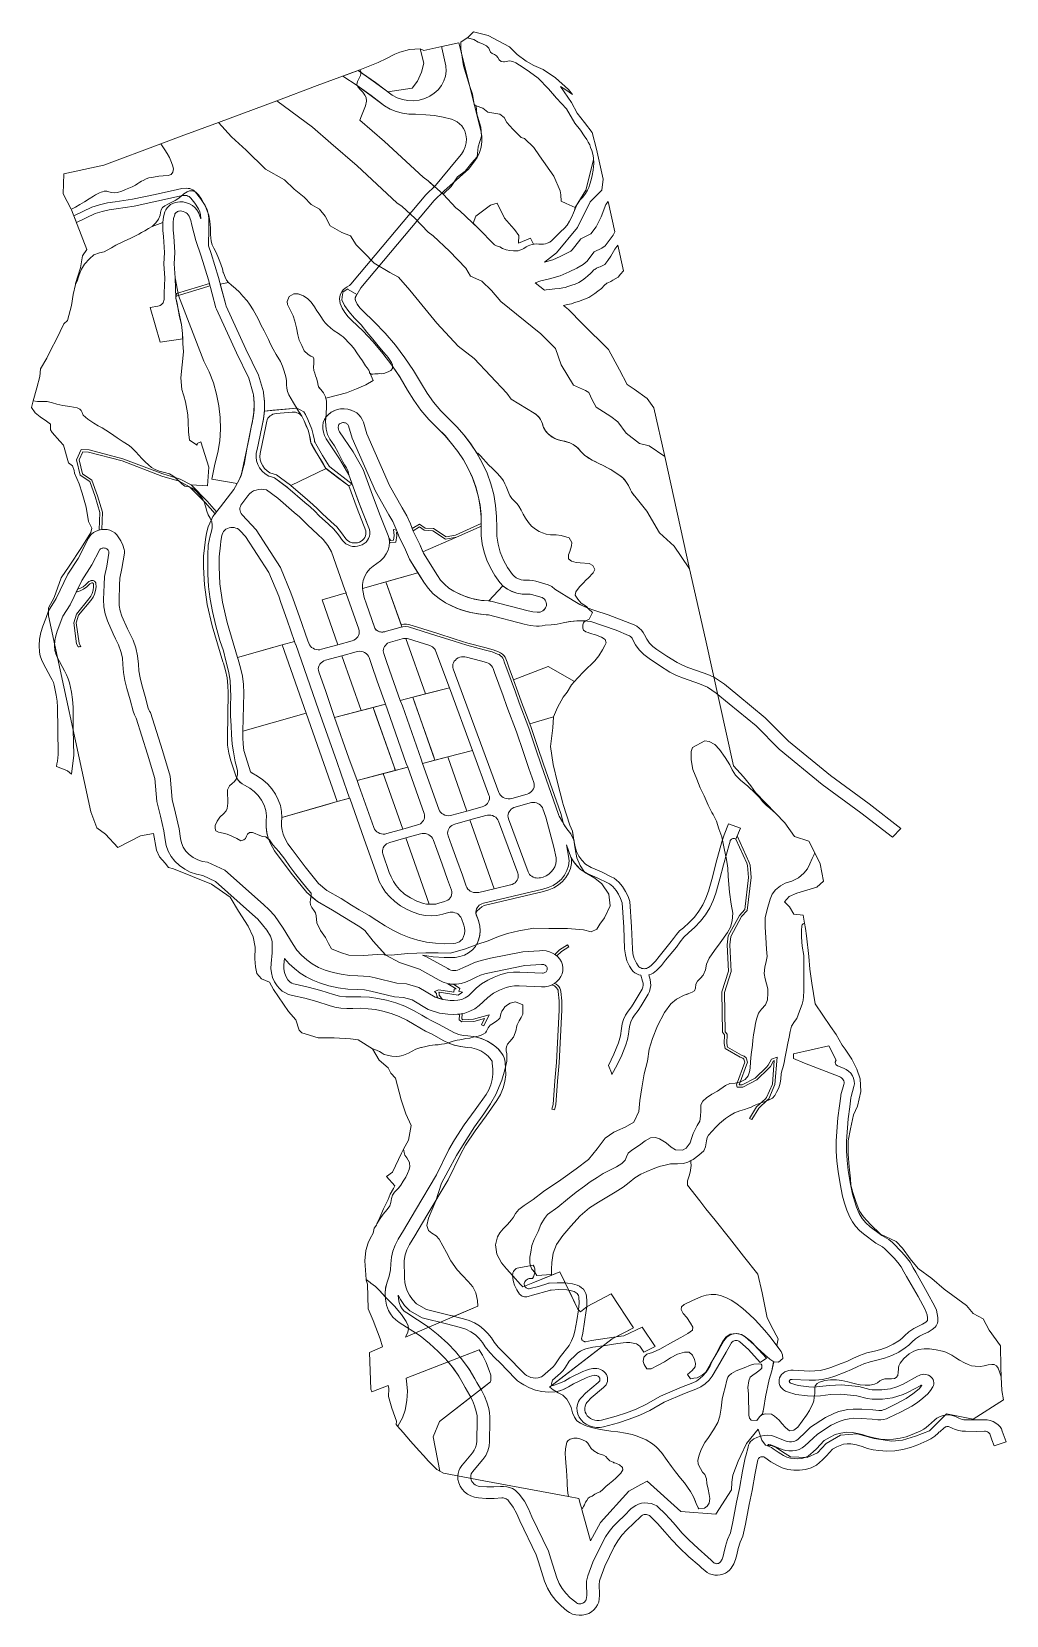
# Model space of a CAD drawing. Header units: inches. Extents: x 90.688 to 90.6956, y 27.1356 to 27.148.
import ezdxf

# ---------------------------------------------------------------- set-up
doc = ezdxf.new("R2010")
doc.units = ezdxf.units.IN
doc.header["$MEASUREMENT"] = 0
doc.layers.add('precincts', color=7, linetype='Continuous', lineweight=9, true_color=0xcbe8f7)

msp = doc.modelspace()

# ---------------------------------------------------------------- linework, layer by layer
at = {"layer": 'precincts'}
for points in [[(90.691775, 27.147858), (90.691847, 27.147806), (90.691907, 27.147772), (90.691979, 27.14774), (90.692075, 27.147676), (90.692179, 27.147585), (90.692208, 27.147546), (90.692149, 27.147588), (90.692114, 27.147609), (90.6922, 27.147483), (90.692246, 27.147398), (90.692302, 27.147327), (90.692362, 27.147248), (90.692396, 27.147118), (90.692448, 27.146882), (90.692438, 27.146796), (90.692347, 27.146705), (90.692249, 27.146503), (90.692084, 27.146305), (90.69199, 27.146232), (90.692055, 27.14625), (90.692113, 27.146277), (90.692166, 27.146302), (90.692196, 27.146319), (90.692207, 27.146328), (90.692228, 27.146356), (90.692274, 27.146415), (90.692352, 27.146453), (90.692394, 27.14651), (90.692434, 27.146588), (90.692471, 27.146683), (90.692487, 27.146708), (90.69254, 27.146469), (90.692527, 27.146444), (90.692464, 27.146359), (90.69244, 27.146342), (90.692378, 27.146312), (90.692352, 27.146279), (90.692323, 27.146241), (90.692292, 27.146213), (90.692243, 27.146185), (90.692183, 27.146156), (90.692112, 27.146124), (90.692029, 27.146101), (90.691962, 27.146086), (90.691918, 27.14607), (90.69199, 27.146012), (90.692002, 27.146015), (90.69203, 27.146018), (90.692071, 27.146022), (90.692108, 27.146025), (90.692134, 27.146031), (90.692154, 27.146035), (90.692166, 27.14604), (90.692187, 27.146046), (90.692204, 27.146051), (90.692229, 27.14606), (90.692258, 27.146072), (90.692288, 27.146092), (90.69231, 27.14611), (90.69233, 27.146124), (90.692349, 27.146144), (90.692361, 27.146154), (90.692375, 27.146171), (90.692384, 27.146175), (90.692398, 27.146185), (90.692416, 27.146193), (90.692425, 27.146195), (90.692432, 27.146198), (90.692446, 27.146206), (90.692461, 27.146215), (90.692486, 27.146244), (90.69251, 27.146278), (90.69254, 27.146333), (90.692563, 27.146365), (90.692608, 27.146164), (90.692586, 27.146138), (90.692566, 27.146115), (90.692526, 27.146091), (90.692508, 27.146081), (90.692485, 27.146069), (90.692477, 27.146067), (90.692475, 27.146065), (90.69246, 27.146052), (90.692435, 27.146026), (90.692408, 27.146006), (90.692383, 27.145987), (90.692336, 27.145955), (90.692289, 27.145936), (90.692256, 27.145924), (90.692235, 27.145918), (90.69222, 27.145913), (90.6922, 27.145906), (90.692171, 27.1459), (90.692138, 27.145892), (90.692177, 27.145861), (90.692288, 27.14575), (90.692491, 27.145548), (90.692577, 27.145389), (90.692636, 27.145274), (90.692692, 27.145237), (90.692794, 27.145165), (90.692846, 27.14509), (90.692931, 27.144709), (90.692808, 27.144794), (90.692733, 27.144811), (90.692628, 27.144892), (90.692565, 27.144982), (90.692508, 27.145023), (90.692395, 27.145097), (90.692364, 27.145155), (90.692336, 27.14521), (90.69231, 27.145227), (90.692217, 27.145269), (90.69212, 27.145429), (90.692077, 27.145556), (90.691962, 27.14567), (90.691648, 27.145924), (90.691575, 27.146011), (90.691499, 27.146082), (90.69141, 27.146122), (90.691373, 27.146186), (90.691247, 27.146317), (90.691117, 27.146438), (90.691079, 27.146468), (90.690975, 27.146578), (90.690875, 27.146667), (90.690834, 27.146698), (90.690523, 27.146986), (90.690317, 27.147165), (90.690173, 27.14729), (90.689894, 27.147497), (90.690209, 27.147615), (90.690544, 27.147739), (90.690547, 27.147735), (90.690551, 27.147724), (90.690553, 27.14771), (90.69055, 27.147694), (90.690541, 27.147678), (90.690526, 27.147648), (90.690521, 27.147624), (90.690529, 27.147606), (90.690549, 27.147583), (90.690568, 27.147563), (90.690584, 27.147541), (90.690595, 27.147523), (90.690596, 27.147492), (90.690588, 27.147456), (90.690572, 27.147418), (90.690556, 27.147378), (90.690544, 27.147345), (90.690737, 27.147178), (90.691039, 27.146897), (90.691078, 27.146869), (90.691198, 27.146761), (90.691296, 27.146658), (90.691327, 27.146633), (90.691471, 27.146499), (90.691598, 27.146367), (90.691613, 27.146361), (90.691639, 27.146351), (90.691662, 27.14634), (90.691689, 27.146328), (90.691719, 27.146323), (90.691747, 27.14632), (90.691764, 27.146321), (90.691783, 27.146322), (90.691798, 27.146326), (90.691812, 27.146332), (90.691828, 27.14634), (90.691846, 27.146352), (90.691861, 27.146359), (90.691876, 27.146365), (90.691893, 27.146371), (90.69191, 27.146374), (90.691928, 27.146375), (90.691945, 27.146374), (90.691964, 27.146373), (90.691981, 27.146374), (90.691997, 27.146376), (90.692011, 27.14638), (90.692031, 27.146389), (90.692047, 27.146403), (90.692064, 27.146418), (90.692089, 27.146444), (90.692116, 27.146469), (90.692146, 27.146499), (90.692167, 27.146523), (90.692186, 27.146552), (90.692205, 27.146587), (90.692218, 27.146618), (90.692226, 27.146638), (90.692239, 27.146667), (90.692249, 27.146688), (90.692258, 27.146705), (90.692266, 27.146717), (90.692279, 27.146731), (90.692289, 27.146741), (90.692311, 27.146771), (90.692326, 27.146796), (90.692336, 27.146817), (90.692345, 27.146842), (90.692355, 27.146876), (90.692363, 27.146912), (90.69237, 27.146952), (90.692375, 27.147004), (90.692374, 27.147048), (90.692369, 27.147077), (90.69236, 27.147108), (90.692351, 27.147131), (90.692344, 27.147151), (90.692333, 27.147173), (90.692321, 27.147192), (90.6923, 27.147222), (90.692271, 27.147265), (90.692228, 27.147322), (90.692162, 27.147433), (90.692085, 27.147517), (90.69202, 27.147591), (90.691939, 27.147672), (90.691873, 27.147723), (90.691824, 27.147757), (90.691766, 27.147794), (90.691742, 27.147805), (90.691715, 27.147808), (90.69169, 27.147803), (90.691676, 27.147801), (90.691669, 27.1478), (90.69165, 27.147803), (90.691636, 27.147816), (90.691624, 27.147834), (90.691613, 27.147847), (90.691599, 27.147858), (90.69158, 27.147867), (90.691568, 27.147878), (90.691559, 27.147894), (90.691553, 27.147908), (90.691535, 27.147926), (90.691505, 27.147941), (90.691471, 27.147956), (90.691436, 27.147975), (90.691386, 27.147988), (90.6914, 27.148003), (90.691434, 27.148037), (90.69155, 27.148007), (90.691715, 27.147919)], [(90.690955, 27.147596), (90.690764, 27.147565), (90.690649, 27.147651), (90.69053, 27.147734), (90.690623, 27.147769), (90.690687, 27.147795), (90.690754, 27.147827), (90.690818, 27.147862), (90.690858, 27.147876), (90.690933, 27.147897), (90.691016, 27.147904), (90.691045, 27.147792), (90.691027, 27.147719), (90.690996, 27.147649)], [(90.691187, 27.147911), (90.691218, 27.147769), (90.69122, 27.147729), (90.691215, 27.14769), (90.691203, 27.147652), (90.691184, 27.147616), (90.691158, 27.147583), (90.691127, 27.147555), (90.691091, 27.147531), (90.691052, 27.147514), (90.691009, 27.147502), (90.690965, 27.147496), (90.690921, 27.147498), (90.690877, 27.147505), (90.690836, 27.147519), (90.690797, 27.147539), (90.690764, 27.147565), (90.690955, 27.147596), (90.690996, 27.147649), (90.691027, 27.147719), (90.691045, 27.147792), (90.691016, 27.147904), (90.691046, 27.14789), (90.691185, 27.147921)], [(90.69165, 27.147803), (90.691669, 27.1478), (90.691676, 27.147801), (90.69169, 27.147803), (90.691715, 27.147808), (90.691742, 27.147805), (90.691766, 27.147794), (90.691824, 27.147757), (90.691873, 27.147723), (90.691939, 27.147672), (90.69202, 27.147591), (90.692072, 27.147532), (90.692085, 27.147517), (90.692162, 27.147433), (90.692228, 27.147322), (90.692271, 27.147265), (90.6923, 27.147222), (90.692321, 27.147192), (90.692333, 27.147173), (90.692344, 27.147151), (90.692351, 27.147131), (90.69236, 27.147108), (90.692369, 27.147077), (90.692374, 27.147048), (90.692374, 27.147034), (90.692313, 27.146796), (90.692231, 27.14666), (90.692159, 27.146692), (90.692121, 27.146709), (90.692118, 27.146759), (90.692113, 27.146791), (90.692064, 27.146907), (90.691951, 27.147064), (90.691907, 27.14713), (90.691832, 27.147201), (90.691806, 27.147209), (90.691785, 27.147232), (90.691743, 27.147275), (90.691695, 27.147327), (90.691673, 27.147366), (90.691641, 27.147391), (90.691547, 27.147406), (90.691506, 27.147438), (90.691455, 27.147456), (90.69144, 27.147467), (90.691426, 27.147547), (90.691404, 27.147615), (90.691356, 27.147771), (90.691346, 27.147838), (90.691334, 27.147902), (90.691336, 27.147955), (90.691385, 27.147988), (90.691436, 27.147975), (90.691471, 27.147956), (90.691505, 27.147941), (90.691535, 27.147926), (90.691553, 27.147908), (90.691559, 27.147894), (90.691568, 27.147878), (90.69158, 27.147867), (90.691599, 27.147858), (90.691613, 27.147847), (90.691624, 27.147834), (90.691636, 27.147816)], [(90.691136, 27.146833), (90.691127, 27.146825), (90.691078, 27.146869), (90.691039, 27.146897), (90.690737, 27.147178), (90.690544, 27.147345), (90.690556, 27.147378), (90.690572, 27.147418), (90.690588, 27.147456), (90.690596, 27.147492), (90.690595, 27.147523), (90.690584, 27.147541), (90.690568, 27.147563), (90.690549, 27.147583), (90.690529, 27.147606), (90.690526, 27.147613), (90.690633, 27.147536), (90.690738, 27.147456), (90.690782, 27.147431), (90.690829, 27.147412), (90.690878, 27.147399), (90.690929, 27.147391), (90.690981, 27.14739), (90.691061, 27.147386), (90.691129, 27.147381), (90.691196, 27.147369), (90.691262, 27.147352), (90.691285, 27.147343), (90.691306, 27.147331), (90.691325, 27.147316), (90.691342, 27.147299), (90.691355, 27.14728), (90.691366, 27.14726), (90.691375, 27.147229), (90.691379, 27.147198), (90.691377, 27.147166), (90.69137, 27.147135), (90.691357, 27.147105), (90.691339, 27.147078), (90.691299, 27.147028)], [(90.690031, 27.146805), (90.690109, 27.14674), (90.690162, 27.146684), (90.690229, 27.146646), (90.690272, 27.146592), (90.690313, 27.146517), (90.690403, 27.146465), (90.690472, 27.146439), (90.690515, 27.146369), (90.690579, 27.146304), (90.690657, 27.146224), (90.69078, 27.14615), (90.690846, 27.146115), (90.690936, 27.146014), (90.691147, 27.145755), (90.691315, 27.145575), (90.691438, 27.145478), (90.691696, 27.145206), (90.691729, 27.145158), (90.691909, 27.145049), (90.691921, 27.145041), (90.691932, 27.145032), (90.691942, 27.145023), (90.69195, 27.145013), (90.691958, 27.145001), (90.691964, 27.14499), (90.69197, 27.144978), (90.691973, 27.144965), (90.691978, 27.14495), (90.691984, 27.144935), (90.691992, 27.144921), (90.692001, 27.144907), (90.692012, 27.144895), (90.692023, 27.144883), (90.692036, 27.144872), (90.69205, 27.144862), (90.692065, 27.144854), (90.692081, 27.144846), (90.692097, 27.14484), (90.692114, 27.144836), (90.692131, 27.144832), (90.692149, 27.144829), (90.692166, 27.144825), (90.692183, 27.144819), (90.692199, 27.144812), (90.692214, 27.144803), (90.692228, 27.144794), (90.692241, 27.144785), (90.692253, 27.144774), (90.692264, 27.144763), (90.692264, 27.144762), (90.692274, 27.14475), (90.692284, 27.144738), (90.692294, 27.144728), (90.692306, 27.144718), (90.692318, 27.144709), (90.69234, 27.144695), (90.692363, 27.144682), (90.692386, 27.14467), (90.69241, 27.144659), (90.692444, 27.144643), (90.692477, 27.144625), (90.692509, 27.144607), (90.692541, 27.144588), (90.692572, 27.144567), (90.692587, 27.144555), (90.692602, 27.144543), (90.692615, 27.144529), (90.692627, 27.144515), (90.692638, 27.144499), (90.692648, 27.144483), (90.692656, 27.144467), (90.692663, 27.14445), (90.692668, 27.144439), (90.692674, 27.144428), (90.692681, 27.144418), (90.692689, 27.144408), (90.692698, 27.1444), (90.692792, 27.144281), (90.692891, 27.144112), (90.693004, 27.144007), (90.693119, 27.143838), (90.693126, 27.143829), (90.693249, 27.14328), (90.693469, 27.142288), (90.693547, 27.1422), (90.693604, 27.142131), (90.693643, 27.142078), (90.693798, 27.141917), (90.693777, 27.141934), (90.693753, 27.141955), (90.693728, 27.141976), (90.693699, 27.142004), (90.693673, 27.142038), (90.693638, 27.142073), (90.693582, 27.142129), (90.693523, 27.142175), (90.693486, 27.142215), (90.693459, 27.142255), (90.693441, 27.142296), (90.693403, 27.142352), (90.693359, 27.142415), (90.693323, 27.142455), (90.69328, 27.142479), (90.693246, 27.142482), (90.693148, 27.142431), (90.693138, 27.142399), (90.693137, 27.142335), (90.69315, 27.142259), (90.693183, 27.142182), (90.693209, 27.142116), (90.69324, 27.142051), (90.693272, 27.14198), (90.693301, 27.141923), (90.69331, 27.141907), (90.693336, 27.141853), (90.693355, 27.141795), (90.693377, 27.14173), (90.693388, 27.141678), (90.6934, 27.141626), (90.693412, 27.141567), (90.693419, 27.141522), (90.693424, 27.141487), (90.693428, 27.14142), (90.693438, 27.141298), (90.69345, 27.141203), (90.693464, 27.141133), (90.693459, 27.141073), (90.693447, 27.141023), (90.693423, 27.140981), (90.693366, 27.140902), (90.69332, 27.140842), (90.693278, 27.140781), (90.693258, 27.140733), (90.693249, 27.140689), (90.693232, 27.140647), (90.693212, 27.140623), (90.693187, 27.140601), (90.693175, 27.140576), (90.693172, 27.140546), (90.693163, 27.140526), (90.693146, 27.140515), (90.69312, 27.140504), (90.693084, 27.14049), (90.693022, 27.14046), (90.69298, 27.140423), (90.692929, 27.140354), (90.692875, 27.140251), (90.692835, 27.140151), (90.692808, 27.140067), (90.692796, 27.139975), (90.692769, 27.139874), (90.692751, 27.139764), (90.692735, 27.139665), (90.692728, 27.13958), (90.692689, 27.139497), (90.692622, 27.139457), (90.692562, 27.13943), (90.692532, 27.139417), (90.692465, 27.139371), (90.692401, 27.139288), (90.692334, 27.139204), (90.692238, 27.13913), (90.692117, 27.139044), (90.691981, 27.138954), (90.6919, 27.13889), (90.691831, 27.138843), (90.691789, 27.138812), (90.691763, 27.138782), (90.691747, 27.138753), (90.691731, 27.138731), (90.6917, 27.138696), (90.691665, 27.138661), (90.69164, 27.138629), (90.691623, 27.138597), (90.691607, 27.138536), (90.691617, 27.138463), (90.691652, 27.138394), (90.691693, 27.138347), (90.691743, 27.138293), (90.691801, 27.138226), (90.691821, 27.138206), (90.691899, 27.138239), (90.692111, 27.138323), (90.692251, 27.138032), (90.692272, 27.138011), (90.692324, 27.138052), (90.692512, 27.138153), (90.692686, 27.137885), (90.692519, 27.137798), (90.69203, 27.137421), (90.692031, 27.13742), (90.692058, 27.137399), (90.692097, 27.137377), (90.692133, 27.137358), (90.692165, 27.137326), (90.692186, 27.137291), (90.692198, 27.137262), (90.692208, 27.137219), (90.692224, 27.137186), (90.692244, 27.137158), (90.692273, 27.13714), (90.692308, 27.137121), (90.692359, 27.137104), (90.692414, 27.137091), (90.69246, 27.137083), (90.69251, 27.137077), (90.692565, 27.13707), (90.692624, 27.13706), (90.692677, 27.137049), (90.692715, 27.137037), (90.692785, 27.137007), (90.692836, 27.136976), (90.692864, 27.136953), (90.692869, 27.136949), (90.692905, 27.13691), (90.69295, 27.136847), (90.692985, 27.1368), (90.693015, 27.136757), (90.693054, 27.136707), (90.693086, 27.136671), (90.69311, 27.136637), (90.693133, 27.136604), (90.693156, 27.136561), (90.693172, 27.136524), (90.693173, 27.136522), (90.693178, 27.136509), (90.693192, 27.136475), (90.693199, 27.136467), (90.693243, 27.136474), (90.693263, 27.136489), (90.693278, 27.136512), (90.693284, 27.13655), (90.693278, 27.136579), (90.693271, 27.136622), (90.693262, 27.136665), (90.693258, 27.136703), (90.693246, 27.136736), (90.693228, 27.136756), (90.693211, 27.136784), (90.693194, 27.136817), (90.69319, 27.136849), (90.6932, 27.136888), (90.693216, 27.136932), (90.693246, 27.136988), (90.693273, 27.137026), (90.693312, 27.137087), (90.693347, 27.137143), (90.693362, 27.137193), (90.693373, 27.137256), (90.693382, 27.137327), (90.693391, 27.13737), (90.693404, 27.137419), (90.693416, 27.137476), (90.693424, 27.137499), (90.693436, 27.137513), (90.693454, 27.137528), (90.693491, 27.137548), (90.693553, 27.137572), (90.693603, 27.137593), (90.693629, 27.137602), (90.693662, 27.137604), (90.693686, 27.137602), (90.693692, 27.137594), (90.693692, 27.137576), (90.693691, 27.13757), (90.693683, 27.137561), (90.693668, 27.137549), (90.693646, 27.137533), (90.693622, 27.137516), (90.693601, 27.1375), (90.69359, 27.137471), (90.693582, 27.137418), (90.693587, 27.137368), (90.693587, 27.137328), (90.693588, 27.137299), (90.693589, 27.137264), (90.693589, 27.13723), (90.693589, 27.137201), (90.693596, 27.137178), (90.693609, 27.137163), (90.693651, 27.13716), (90.693674, 27.137189), (90.693691, 27.137205), (90.693721, 27.137213), (90.693768, 27.137208), (90.69379, 27.137193), (90.693827, 27.137161), (90.693849, 27.137136), (90.693876, 27.137104), (90.693909, 27.137079), (90.693941, 27.137084), (90.693973, 27.137108), (90.694007, 27.137155), (90.69404, 27.137201), (90.694064, 27.137238), (90.694075, 27.137261), (90.694087, 27.137286), (90.694098, 27.137314), (90.694102, 27.137339), (90.694105, 27.137371), (90.694107, 27.13741), (90.694109, 27.13743), (90.694124, 27.137449), (90.694144, 27.137461), (90.694184, 27.137474), (90.69423, 27.137478), (90.694276, 27.137478), (90.694318, 27.137474), (90.694365, 27.137463), (90.694403, 27.137452), (90.694434, 27.137444), (90.694462, 27.137439), (90.694501, 27.137437), (90.694536, 27.137437), (90.694573, 27.137443), (90.694597, 27.137455), (90.694616, 27.13747), (90.694632, 27.137479), (90.694655, 27.137485), (90.694681, 27.137486), (90.694706, 27.137486), (90.694729, 27.137488), (90.694744, 27.137497), (90.694757, 27.137513), (90.694759, 27.137537), (90.69476, 27.137562), (90.694762, 27.137574), (90.694764, 27.137589), (90.694774, 27.13761), (90.694802, 27.137644), (90.694844, 27.137682), (90.69488, 27.137703), (90.694919, 27.137716), (90.694963, 27.137722), (90.695004, 27.13772), (90.695057, 27.137712), (90.695106, 27.137703), (90.695133, 27.137695), (90.695152, 27.137685), (90.695179, 27.137671), (90.69521, 27.137651), (90.695238, 27.137633), (90.695277, 27.137612), (90.695306, 27.137599), (90.695332, 27.137589), (90.695361, 27.137584), (90.695403, 27.137583), (90.695433, 27.137589), (90.695463, 27.137596), (90.695491, 27.137598), (90.695511, 27.137597), (90.695528, 27.137588), (90.695542, 27.13757), (90.695552, 27.13754), (90.695566, 27.137502), (90.695571, 27.137394), (90.695584, 27.137322), (90.695346, 27.137171), (90.695137, 27.137213), (90.695004, 27.137078), (90.694895, 27.137036), (90.694792, 27.137005), (90.694709, 27.136997), (90.694571, 27.137019), (90.694438, 27.137055), (90.694307, 27.137045), (90.694194, 27.136979), (90.694127, 27.136906), (90.694047, 27.13687), (90.693917, 27.136874), (90.693854, 27.136913), (90.693803, 27.136947), (90.693772, 27.13696), (90.693745, 27.136964), (90.69372, 27.136966), (90.693691, 27.137005), (90.693663, 27.137091), (90.693572, 27.136979), (90.693526, 27.136886), (90.693506, 27.136842), (90.693465, 27.136731), (90.693465, 27.136731), (90.693457, 27.136676), (90.693454, 27.136617), (90.693332, 27.136425), (90.693058, 27.136447), (90.692793, 27.136685), (90.692745, 27.136659), (90.69265, 27.136607), (90.692427, 27.136361), (90.692351, 27.136216), (90.692283, 27.136463), (90.692282, 27.136469), (90.692289, 27.136475), (90.692295, 27.136486), (90.692302, 27.1365), (90.692312, 27.13652), (90.69232, 27.136534), (90.692332, 27.136552), (90.692347, 27.136562), (90.692363, 27.136567), (90.692383, 27.136582), (90.692405, 27.136594), (90.692426, 27.136601), (90.692447, 27.13662), (90.69247, 27.136642), (90.692499, 27.136667), (90.692524, 27.136688), (90.692549, 27.136709), (90.692578, 27.136736), (90.692588, 27.136746), (90.692604, 27.136772), (90.692601, 27.136791), (90.692578, 27.136812), (90.692553, 27.136824), (90.692541, 27.136827), (90.692533, 27.136829), (90.692527, 27.136832), (90.692501, 27.136844), (90.692483, 27.136862), (90.69247, 27.136877), (90.692452, 27.136889), (90.692411, 27.1369), (90.692377, 27.136922), (90.692355, 27.136941), (90.692342, 27.13696), (90.692328, 27.136981), (90.692316, 27.136994), (90.692306, 27.137), (90.692299, 27.137004), (90.692287, 27.137008), (90.692267, 27.137015), (90.692246, 27.137021), (90.692219, 27.137022), (90.692191, 27.137013), (90.692175, 27.137003), (90.692165, 27.136989), (90.692154, 27.136937), (90.692152, 27.136899), (90.692153, 27.136868), (90.692156, 27.136828), (90.692161, 27.136771), (90.692164, 27.136724), (90.692167, 27.136682), (90.692167, 27.136659), (90.692169, 27.136619), (90.692172, 27.13659), (90.692177, 27.136565), (90.691515, 27.136687), (90.691199, 27.136746), (90.69117, 27.136763), (90.691117, 27.137032), (90.691168, 27.137151), (90.691568, 27.137463), (90.691571, 27.137474), (90.691569, 27.137516), (90.691557, 27.137552), (90.691544, 27.137584), (90.691532, 27.137615), (90.691504, 27.137671), (90.691487, 27.137701), (90.691479, 27.137714), (90.690907, 27.137491), (90.690911, 27.137444), (90.690918, 27.137389), (90.690912, 27.137315), (90.690898, 27.13724), (90.690878, 27.137181), (90.690844, 27.137121), (90.69084, 27.137115), (90.69084, 27.137115), (90.690828, 27.137128), (90.690832, 27.137154), (90.690795, 27.137256), (90.690768, 27.137347), (90.690772, 27.137411), (90.690765, 27.137435), (90.690639, 27.137385), (90.69063, 27.137404), (90.69062, 27.137693), (90.690721, 27.137736), (90.690704, 27.137799), (90.690649, 27.137943), (90.690609, 27.138034), (90.690603, 27.138228), (90.690595, 27.138258), (90.690595, 27.138264), (90.690625, 27.13824), (90.69063, 27.138236), (90.69063, 27.138236), (90.690667, 27.138208), (90.690698, 27.138177), (90.69075, 27.13812), (90.690815, 27.138056), (90.69087, 27.13799), (90.690907, 27.137935), (90.690923, 27.137902), (90.690926, 27.137878), (90.690919, 27.137852), (90.690904, 27.137818), (90.690902, 27.137813), (90.691469, 27.138055), (90.691466, 27.1381), (90.691451, 27.138159), (90.69143, 27.138207), (90.691392, 27.138248), (90.691347, 27.138295), (90.691305, 27.13834), (90.691256, 27.138411), (90.691223, 27.138475), (90.691194, 27.138528), (90.691165, 27.138579), (90.691143, 27.138605), (90.691109, 27.138628), (90.691083, 27.138649), (90.691069, 27.138686), (90.691081, 27.138744), (90.691139, 27.138881), (90.691183, 27.139019), (90.691235, 27.139115), (90.691301, 27.139235), (90.691375, 27.139353), (90.691443, 27.139459), (90.691514, 27.139562), (90.691566, 27.139641), (90.691569, 27.139646), (90.691609, 27.139713), (90.691656, 27.139824), (90.691679, 27.139906), (90.691695, 27.139975), (90.691696, 27.140032), (90.691691, 27.140056), (90.69169, 27.140072), (90.691692, 27.140087), (90.691701, 27.140106), (90.691718, 27.140129), (90.691747, 27.140163), (90.691761, 27.140196), (90.691768, 27.14022), (90.69177, 27.140241), (90.691776, 27.140259), (90.691791, 27.14029), (90.691808, 27.140317), (90.69182, 27.140342), (90.691821, 27.140385), (90.69182, 27.140416), (90.691762, 27.140438), (90.691722, 27.140428), (90.691701, 27.140416), (90.69168, 27.1404), (90.691665, 27.14038), (90.691656, 27.140366), (90.691648, 27.140346), (90.691643, 27.140319), (90.691639, 27.140311), (90.691629, 27.140301), (90.691616, 27.14029), (90.691599, 27.140278), (90.691578, 27.140265), (90.691565, 27.140257), (90.691548, 27.140234), (90.691537, 27.14021), (90.691527, 27.140197), (90.69151, 27.140186), (90.691495, 27.140177), (90.691471, 27.14017), (90.69144, 27.140164), (90.691405, 27.140154), (90.691375, 27.140151), (90.691344, 27.140145), (90.691327, 27.140142), (90.691307, 27.140139), (90.691275, 27.14013), (90.691244, 27.140121), (90.691227, 27.140116), (90.691206, 27.14011), (90.691184, 27.140106), (90.691157, 27.140102), (90.691135, 27.140102), (90.691112, 27.1401), (90.691091, 27.140097), (90.691062, 27.14009), (90.691028, 27.140082), (90.691021, 27.140081), (90.691006, 27.140076), (90.690983, 27.140068), (90.690954, 27.140053), (90.690925, 27.140038), (90.690885, 27.140021), (90.690868, 27.140015), (90.690855, 27.140012), (90.69083, 27.140011), (90.690794, 27.140013), (90.690758, 27.14002), (90.690734, 27.140027), (90.690718, 27.140036), (90.690699, 27.140049), (90.690681, 27.140057), (90.690679, 27.140058), (90.690661, 27.140065), (90.690655, 27.140067), (90.690643, 27.140071), (90.690531, 27.140141), (90.690471, 27.14015), (90.690343, 27.140157), (90.690219, 27.140157), (90.690091, 27.140197), (90.69007, 27.140218), (90.690042, 27.140298), (90.689987, 27.140364), (90.689869, 27.140535), (90.689838, 27.140592), (90.689774, 27.140619), (90.689738, 27.140662), (90.689727, 27.140714), (90.689723, 27.140775), (90.689724, 27.140866), (90.689708, 27.140948), (90.689669, 27.141031), (90.689594, 27.14115), (90.68953, 27.141259), (90.689382, 27.141361), (90.689086, 27.141481), (90.689047, 27.14149), (90.68902, 27.141526), (90.688975, 27.141574), (90.688952, 27.141627), (90.688929, 27.141756), (90.688827, 27.141739), (90.688649, 27.141647), (90.688552, 27.141753), (90.688484, 27.141802), (90.688437, 27.141928), (90.688106, 27.143462), (90.688107, 27.143525), (90.688151, 27.143606), (90.688205, 27.143759), (90.688269, 27.14385), (90.688364, 27.143997), (90.688438, 27.144114), (90.688447, 27.14415), (90.688421, 27.144202), (90.688403, 27.144314), (90.68837, 27.144422), (90.688346, 27.144497), (90.68831, 27.14458), (90.688309, 27.1446), (90.688294, 27.144638), (90.688263, 27.144661), (90.688224, 27.144799), (90.688195, 27.144831), (90.688135, 27.144899), (90.688122, 27.144919), (90.688122, 27.144963), (90.688092, 27.144988), (90.688042, 27.145022), (90.688002, 27.145053), (90.687975, 27.145095), (90.687988, 27.145145), (90.688022, 27.145142), (90.688059, 27.145141), (90.688096, 27.14514), (90.688138, 27.145131), (90.688173, 27.145119), (90.688218, 27.145109), (90.688274, 27.145101), (90.68833, 27.14509), (90.688351, 27.14508), (90.688363, 27.14507), (90.688371, 27.145054), (90.688379, 27.145034), (90.688415, 27.145003), (90.688437, 27.144986), (90.688461, 27.14497), (90.688496, 27.144951), (90.688526, 27.144934), (90.688555, 27.144916), (90.688593, 27.144892), (90.688644, 27.144855), (90.688691, 27.144824), (90.688738, 27.144795), (90.688759, 27.144778), (90.688775, 27.144762), (90.688792, 27.144745), (90.688812, 27.144723), (90.688841, 27.144691), (90.688863, 27.144669), (90.68889, 27.144645), (90.688912, 27.144623), (90.688943, 27.144607), (90.688972, 27.144596), (90.689014, 27.144586), (90.689053, 27.144575), (90.689081, 27.144559), (90.689107, 27.144538), (90.68913, 27.144516), (90.68915, 27.144495), (90.689174, 27.144477), (90.689206, 27.144472), (90.689234, 27.144461), (90.689263, 27.144439), (90.68929, 27.144411), (90.689315, 27.144376), (90.689326, 27.144354), (90.689336, 27.14432), (90.689346, 27.144283), (90.689358, 27.144254), (90.689373, 27.144227), (90.689385, 27.144199), (90.689388, 27.144176), (90.689388, 27.144152), (90.689382, 27.144125), (90.689372, 27.144089), (90.689358, 27.144015), (90.689353, 27.143937), (90.689353, 27.143855), (90.689353, 27.143789), (90.68936, 27.143692), (90.689365, 27.14365), (90.689373, 27.143593), (90.689391, 27.143495), (90.689416, 27.143383), (90.689448, 27.143268), (90.689476, 27.143187), (90.689495, 27.143109), (90.689519, 27.143017), (90.68953, 27.142953), (90.689531, 27.142892), (90.689533, 27.142828), (90.689531, 27.142765), (90.689532, 27.142679), (90.689536, 27.142601), (90.68954, 27.142532), (90.689546, 27.142458), (90.689555, 27.142396), (90.689569, 27.142318), (90.689578, 27.142282), (90.689587, 27.142248), (90.689586, 27.142217), (90.689577, 27.142184), (90.689564, 27.142165), (90.689546, 27.14215), (90.689525, 27.142131), (90.689509, 27.142099), (90.689509, 27.142064), (90.689511, 27.142026), (90.689512, 27.141995), (90.689505, 27.141954), (90.689499, 27.141934), (90.689479, 27.141915), (90.689448, 27.141886), (90.689427, 27.141853), (90.689411, 27.141821), (90.689411, 27.141797), (90.689416, 27.141777), (90.689437, 27.141768), (90.689473, 27.141761), (90.689506, 27.141752), (90.689543, 27.141736), (90.689582, 27.141717), (90.689613, 27.1417), (90.689635, 27.141707), (90.689649, 27.141719), (90.689656, 27.141737), (90.689665, 27.141753), (90.68968, 27.141765), (90.689703, 27.141766), (90.689724, 27.141758), (90.689749, 27.141747), (90.689783, 27.141734), (90.689808, 27.14173), (90.689837, 27.141707), (90.689863, 27.141668), (90.689909, 27.141616), (90.689957, 27.141555), (90.689997, 27.1415), (90.690043, 27.141435), (90.690096, 27.14137), (90.690143, 27.141314), (90.690162, 27.141289), (90.690164, 27.141273), (90.690159, 27.141241), (90.690155, 27.141219), (90.690157, 27.141199), (90.690169, 27.141177), (90.690187, 27.141152), (90.690197, 27.141135), (90.690203, 27.141113), (90.690208, 27.141057), (90.690236, 27.140998), (90.690276, 27.140943), (90.690298, 27.140895), (90.690323, 27.140855), (90.690392, 27.140824), (90.690458, 27.140805), (90.690573, 27.140802), (90.69068, 27.14081), (90.690789, 27.140804), (90.690919, 27.140818), (90.691062, 27.140823), (90.691157, 27.140822), (90.691254, 27.14082), (90.691371, 27.140853), (90.691461, 27.140887), (90.69155, 27.140916), (90.691629, 27.14095), (90.6917, 27.140975), (90.691789, 27.140996), (90.691907, 27.141016), (90.692024, 27.141014), (90.692092, 27.141012), (90.692169, 27.141012), (90.692233, 27.141007), (90.692295, 27.141003), (90.692355, 27.140988), (90.6924, 27.141007), (90.692423, 27.141047), (90.692459, 27.141098), (90.692505, 27.141192), (90.692493, 27.141283), (90.692439, 27.141362), (90.692383, 27.141407), (90.692302, 27.141455), (90.692268, 27.141507), (90.692244, 27.141566), (90.692229, 27.141636), (90.692208, 27.141776), (90.692189, 27.141823), (90.692135, 27.141985), (90.692133, 27.141994), (90.692092, 27.142157), (90.692057, 27.142298), (90.692038, 27.142439), (90.692054, 27.142586), (90.692061, 27.142672), (90.692092, 27.142744), (90.692136, 27.142826), (90.692167, 27.142865), (90.692201, 27.142921), (90.692247, 27.142975), (90.692298, 27.143027), (90.692384, 27.14311), (90.692414, 27.14315), (90.692444, 27.143196), (90.692463, 27.143229), (90.692472, 27.143251), (90.692466, 27.143278), (90.692435, 27.143296), (90.69239, 27.143312), (90.69235, 27.143324), (90.692332, 27.143331), (90.692313, 27.143336), (90.692295, 27.143349), (90.692289, 27.143365), (90.692291, 27.143392), (90.692296, 27.143408), (90.692301, 27.143415), (90.692319, 27.143426), (90.692339, 27.143436), (90.692366, 27.143489), (90.692335, 27.143517), (90.692318, 27.143536), (90.692278, 27.143561), (90.692252, 27.143592), (90.692229, 27.143623), (90.692235, 27.143649), (90.692248, 27.143669), (90.692267, 27.143691), (90.692293, 27.143718), (90.692317, 27.143745), (90.692332, 27.143758), (90.69237, 27.1438), (90.692384, 27.143825), (90.692368, 27.143856), (90.692339, 27.143872), (90.69227, 27.143877), (90.692237, 27.143881), (90.6922, 27.14389), (90.692179, 27.143908), (90.692178, 27.143941), (90.692187, 27.143967), (90.692201, 27.144011), (90.692204, 27.144036), (90.692184, 27.144072), (90.69212, 27.144092), (90.69208, 27.144096), (90.692037, 27.144096), (90.692002, 27.144102), (90.691973, 27.144111), (90.691947, 27.144122), (90.691919, 27.144141), (90.691889, 27.144165), (90.691864, 27.144194), (90.691841, 27.144227), (90.691822, 27.144258), (90.691808, 27.14429), (90.69179, 27.14432), (90.691776, 27.14434), (90.691754, 27.14436), (90.691734, 27.144382), (90.691723, 27.144396), (90.691719, 27.144405), (90.691711, 27.144423), (90.6917, 27.144449), (90.69169, 27.144474), (90.691679, 27.144497), (90.691668, 27.14452), (90.691656, 27.144538), (90.691621, 27.144578), (90.691605, 27.144593), (90.691582, 27.144616), (90.691552, 27.144646), (90.69153, 27.144669), (90.691512, 27.144689), (90.691485, 27.144718), (90.691468, 27.144737), (90.691462, 27.144734), (90.691414, 27.144807), (90.691361, 27.144877), (90.691303, 27.144943), (90.69124, 27.145006), (90.691178, 27.145068), (90.691122, 27.145135), (90.691071, 27.145205), (90.691026, 27.145278), (90.690964, 27.145383), (90.690896, 27.145484), (90.690823, 27.145581), (90.690743, 27.145675), (90.690657, 27.145765), (90.690567, 27.145851), (90.690544, 27.145875), (90.690524, 27.145903), (90.69051, 27.145932), (90.690508, 27.145938), (90.690508, 27.145938), (90.690508, 27.145939), (90.690508, 27.145941), (90.690508, 27.145944), (90.690508, 27.145945), (90.690508, 27.145946), (90.690508, 27.145948), (90.690508, 27.14595), (90.690508, 27.145952), (90.690508, 27.145953), (90.690509, 27.145955), (90.690509, 27.145957), (90.69051, 27.145958), (90.69051, 27.14596), (90.690511, 27.145961), (90.690512, 27.145962), (90.690513, 27.145964), (90.690514, 27.145966), (90.690515, 27.145968), (90.690521, 27.145979), (90.690454, 27.146019), (90.69045, 27.146024), (90.690415, 27.146), (90.690409, 27.14598), (90.690404, 27.145936), (90.690423, 27.145894), (90.690459, 27.145845), (90.690503, 27.145793), (90.690554, 27.14574), (90.6906, 27.145683), (90.690646, 27.145629), (90.690689, 27.145576), (90.69073, 27.145527), (90.690753, 27.1455), (90.690765, 27.145485), (90.690777, 27.14547), (90.690791, 27.145447), (90.690799, 27.14543), (90.690801, 27.145413), (90.6908, 27.1454), (90.6908, 27.145398), (90.690787, 27.145384), (90.690766, 27.145373), (90.690751, 27.145368), (90.690739, 27.145363), (90.690726, 27.145359), (90.690714, 27.145358), (90.6907, 27.145359), (90.690687, 27.145358), (90.690676, 27.145358), (90.690661, 27.145357), (90.690646, 27.145355), (90.690636, 27.145356), (90.690627, 27.145359), (90.690623, 27.145363), (90.690621, 27.145365), (90.690619, 27.145374), (90.690614, 27.145386), (90.690608, 27.145396), (90.690603, 27.145402), (90.690597, 27.145409), (90.690594, 27.145414), (90.690588, 27.145421), (90.690572, 27.145446), (90.690564, 27.14546), (90.690544, 27.145487), (90.690521, 27.145521), (90.690502, 27.14555), (90.69048, 27.145579), (90.690454, 27.145606), (90.690432, 27.14563), (90.690415, 27.145646), (90.690399, 27.145659), (90.690376, 27.145674), (90.690344, 27.145695), (90.690316, 27.145714), (90.690288, 27.14574), (90.690274, 27.145756), (90.690256, 27.145779), (90.690239, 27.145806), (90.690229, 27.145823), (90.690218, 27.145837), (90.690208, 27.145852), (90.69019, 27.145883), (90.690164, 27.145918), (90.690137, 27.145945), (90.690102, 27.145968), (90.690061, 27.145983), (90.690027, 27.145983), (90.689991, 27.145962), (90.689975, 27.145925), (90.689977, 27.1459), (90.69, 27.14586), (90.690022, 27.145813), (90.690036, 27.14577), (90.690049, 27.145717), (90.690058, 27.145663), (90.69007, 27.145622), (90.690089, 27.14558), (90.690108, 27.145538), (90.690139, 27.145509), (90.69016, 27.145497), (90.690178, 27.145488), (90.690184, 27.145475), (90.690185, 27.145462), (90.690183, 27.145438), (90.690182, 27.145409), (90.690183, 27.145383), (90.690191, 27.145362), (90.690198, 27.145343), (90.690204, 27.145323), (90.690212, 27.145294), (90.690218, 27.145265), (90.690225, 27.14525), (90.690238, 27.145234), (90.690261, 27.145209), (90.690276, 27.145177), (90.690283, 27.145144), (90.690283, 27.145103), (90.690281, 27.14504), (90.690276, 27.144984), (90.69028, 27.144923), (90.690292, 27.144882), (90.69031, 27.144845), (90.690345, 27.144794), (90.690374, 27.144742), (90.6904, 27.144689), (90.690412, 27.144667), (90.690423, 27.144646), (90.69044, 27.144621), (90.690451, 27.1446), (90.690455, 27.144583), (90.690459, 27.144567), (90.690484, 27.144493), (90.690458, 27.144479), (90.69037, 27.144546), (90.690279, 27.144617), (90.690265, 27.144642), (90.690254, 27.14466), (90.690225, 27.144704), (90.69019, 27.144765), (90.690171, 27.144796), (90.690161, 27.144815), (90.690157, 27.144844), (90.690151, 27.144877), (90.69014, 27.144915), (90.690122, 27.144955), (90.690108, 27.14499), (90.69009, 27.145027), (90.690077, 27.145048), (90.69006, 27.145073), (90.69004, 27.145104), (90.690024, 27.14513), (90.690007, 27.145161), (90.689988, 27.145194), (90.689979, 27.145219), (90.689973, 27.145244), (90.68997, 27.145272), (90.68997, 27.145306), (90.689966, 27.145333), (90.689953, 27.145378), (90.689939, 27.145417), (90.689922, 27.145453), (90.68989, 27.14551), (90.689866, 27.14555), (90.689846, 27.14559), (90.689828, 27.145627), (90.689811, 27.145664), (90.689794, 27.145695), (90.689769, 27.145742), (90.689753, 27.145778), (90.689736, 27.145811), (90.689709, 27.14586), (90.68968, 27.145904), (90.689662, 27.145928), (90.689627, 27.145967), (90.689601, 27.145997), (90.689572, 27.146027), (90.689539, 27.146052), (90.689516, 27.146072), (90.689501, 27.146092), (90.689491, 27.146114), (90.689476, 27.146149), (90.689475, 27.146152), (90.689468, 27.14618), (90.689447, 27.146238), (90.689432, 27.146276), (90.689417, 27.146312), (90.689402, 27.146341), (90.689389, 27.146369), (90.689381, 27.146396), (90.689375, 27.146448), (90.689375, 27.1465), (90.689371, 27.146554), (90.689363, 27.1466), (90.689349, 27.146633), (90.689336, 27.146668), (90.689305, 27.146726), (90.689281, 27.146759), (90.68926, 27.146781), (90.689236, 27.14679), (90.689212, 27.146791), (90.689192, 27.146784), (90.689166, 27.146768), (90.689142, 27.146746), (90.689119, 27.146728), (90.689099, 27.146716), (90.689077, 27.146705), (90.689047, 27.14669), (90.689017, 27.146674), (90.688999, 27.146659), (90.68899, 27.146643), (90.688984, 27.146622), (90.68898, 27.1466), (90.688967, 27.146569), (90.688947, 27.14654), (90.688919, 27.146512), (90.688891, 27.146495), (90.688861, 27.146477), (90.688836, 27.146464), (90.688813, 27.146451), (90.688752, 27.14642), (90.688693, 27.146395), (90.688634, 27.146364), (90.6886, 27.146344), (90.688566, 27.146325), (90.688542, 27.146312), (90.688506, 27.146304), (90.688462, 27.146289), (90.688427, 27.146258), (90.688389, 27.146217), (90.688364, 27.146176), (90.688353, 27.146147), (90.688345, 27.146125), (90.68833, 27.146084), (90.688317, 27.146058), (90.688318, 27.146065), (90.688357, 27.146188), (90.688374, 27.146281), (90.688406, 27.146332), (90.688288, 27.146641), (90.688285, 27.146646), (90.688286, 27.146646), (90.688287, 27.146647), (90.688319, 27.146664), (90.688353, 27.146685), (90.688389, 27.146705), (90.688424, 27.146729), (90.688458, 27.146748), (90.688476, 27.14676), (90.688491, 27.146767), (90.688506, 27.146775), (90.68852, 27.146781), (90.68853, 27.146784), (90.688543, 27.146787), (90.688557, 27.146787), (90.688563, 27.146787), (90.688569, 27.146786), (90.688578, 27.146783), (90.688601, 27.146777), (90.688623, 27.146776), (90.688648, 27.146779), (90.688682, 27.146789), (90.68871, 27.146801), (90.688735, 27.146811), (90.688763, 27.146823), (90.688787, 27.146836), (90.688805, 27.146847), (90.688822, 27.146859), (90.688834, 27.146867), (90.688847, 27.146873), (90.688871, 27.146884), (90.688893, 27.146892), (90.688929, 27.146899), (90.688971, 27.146906), (90.689005, 27.146909), (90.689043, 27.146912), (90.689067, 27.14692), (90.689079, 27.146936), (90.689085, 27.146963), (90.689078, 27.146992), (90.689064, 27.147026), (90.689053, 27.147051), (90.689035, 27.147082), (90.689018, 27.147111), (90.688998, 27.147142), (90.688986, 27.147158), (90.689146, 27.147218), (90.689437, 27.147326), (90.68954, 27.147215), (90.689654, 27.14711), (90.689805, 27.146961), (90.689955, 27.146878)], [(90.688682, 27.146789), (90.688648, 27.146779), (90.688623, 27.146776), (90.688601, 27.146777), (90.688578, 27.146783), (90.688569, 27.146786), (90.688557, 27.146787), (90.688543, 27.146787), (90.68853, 27.146784), (90.68852, 27.146781), (90.688506, 27.146775), (90.688491, 27.146767), (90.688476, 27.14676), (90.688458, 27.146748), (90.688424, 27.146729), (90.688389, 27.146705), (90.688353, 27.146685), (90.688319, 27.146664), (90.688287, 27.146647), (90.688285, 27.146646), (90.688221, 27.146767), (90.688226, 27.146924), (90.68854, 27.146991), (90.688986, 27.147158), (90.688998, 27.147142), (90.689018, 27.147111), (90.689035, 27.147082), (90.689053, 27.147051), (90.689064, 27.147026), (90.689078, 27.146992), (90.689085, 27.146963), (90.689079, 27.146936), (90.689067, 27.14692), (90.689043, 27.146912), (90.689005, 27.146909), (90.688971, 27.146906), (90.688929, 27.146899), (90.688893, 27.146892), (90.688871, 27.146884), (90.688847, 27.146873), (90.688834, 27.146867), (90.688822, 27.146859), (90.688805, 27.146847), (90.688787, 27.146836), (90.688763, 27.146823), (90.688735, 27.146811), (90.68871, 27.146801)], [(90.69179, 27.14644), (90.691786, 27.14638), (90.69188, 27.146419), (90.691903, 27.146373), (90.691893, 27.146371), (90.691876, 27.146365), (90.691861, 27.146359), (90.691846, 27.146352), (90.691828, 27.14634), (90.691812, 27.146332), (90.691798, 27.146326), (90.691783, 27.146322), (90.691764, 27.146321), (90.691747, 27.14632), (90.691719, 27.146323), (90.691689, 27.146328), (90.691662, 27.14634), (90.691639, 27.146351), (90.691613, 27.146361), (90.691598, 27.146367), (90.691471, 27.146499), (90.691431, 27.146537), (90.691451, 27.146592), (90.691567, 27.146679), (90.691619, 27.146693), (90.691678, 27.146577), (90.691732, 27.146514), (90.691755, 27.146488)], [(90.688904, 27.145878), (90.68898, 27.145605), (90.689158, 27.145631), (90.689159, 27.145596), (90.689163, 27.14553), (90.689143, 27.145325), (90.68915, 27.145234), (90.689165, 27.145193), (90.689166, 27.145186), (90.689179, 27.145139), (90.68919, 27.145082), (90.689197, 27.145036), (90.6892, 27.144982), (90.689203, 27.144904), (90.689212, 27.144839), (90.689211, 27.144837), (90.689271, 27.1448), (90.689271, 27.144813), (90.689299, 27.144825), (90.689362, 27.144627), (90.689351, 27.14448), (90.689225, 27.144487), (90.689138, 27.144532), (90.689098, 27.144545), (90.689081, 27.144559), (90.689053, 27.144575), (90.689014, 27.144586), (90.688972, 27.144596), (90.688943, 27.144607), (90.688912, 27.144623), (90.68889, 27.144645), (90.688863, 27.144669), (90.688841, 27.144691), (90.688812, 27.144723), (90.688792, 27.144745), (90.688775, 27.144762), (90.688759, 27.144778), (90.688738, 27.144795), (90.688691, 27.144824), (90.688644, 27.144855), (90.688593, 27.144892), (90.688555, 27.144916), (90.688526, 27.144934), (90.688496, 27.144951), (90.688461, 27.14497), (90.688437, 27.144986), (90.688415, 27.145003), (90.688379, 27.145034), (90.688371, 27.145054), (90.688363, 27.14507), (90.688351, 27.14508), (90.68833, 27.14509), (90.688274, 27.145101), (90.688218, 27.145109), (90.688173, 27.145119), (90.688138, 27.145131), (90.688096, 27.14514), (90.688059, 27.145141), (90.688022, 27.145142), (90.687988, 27.145145), (90.688016, 27.145249), (90.68804, 27.145336), (90.688043, 27.145397), (90.688093, 27.14548), (90.688125, 27.145545), (90.688169, 27.145629), (90.688227, 27.145748), (90.688256, 27.145775), (90.688286, 27.145892), (90.6883, 27.14598), (90.688317, 27.146058), (90.68833, 27.146084), (90.688345, 27.146125), (90.688353, 27.146147), (90.688364, 27.146176), (90.688389, 27.146217), (90.688427, 27.146258), (90.688462, 27.146289), (90.688506, 27.146304), (90.688542, 27.146312), (90.688566, 27.146325), (90.6886, 27.146344), (90.688634, 27.146364), (90.688693, 27.146395), (90.688752, 27.14642), (90.688813, 27.146451), (90.688836, 27.146464), (90.688861, 27.146477), (90.688891, 27.146495), (90.688919, 27.146512), (90.689002, 27.146543), (90.689002, 27.146481), (90.689006, 27.146432), (90.689015, 27.146308), (90.689009, 27.14622), (90.689017, 27.146108), (90.689013, 27.145993), (90.689012, 27.14594), (90.689011, 27.145931), (90.689008, 27.145922), (90.689004, 27.145914), (90.688998, 27.145906), (90.688991, 27.1459), (90.688982, 27.145894), (90.688973, 27.14589), (90.688963, 27.145888)], [(90.689587, 27.144503), (90.689584, 27.144498), (90.689385, 27.144532), (90.68941, 27.144651), (90.689432, 27.144741), (90.689447, 27.144832), (90.689453, 27.144924), (90.689451, 27.145015), (90.689441, 27.145107), (90.689423, 27.145197), (90.689398, 27.145286), (90.689364, 27.145373), (90.689323, 27.145457), (90.689124, 27.145972), (90.689098, 27.146109), (90.68909, 27.14622), (90.689096, 27.146308), (90.689087, 27.146437), (90.689082, 27.146483), (90.689082, 27.146542), (90.689086, 27.146574), (90.689095, 27.146604), (90.689097, 27.14661), (90.689101, 27.146616), (90.689106, 27.146621), (90.689111, 27.146625), (90.689117, 27.146628), (90.689124, 27.146631), (90.689131, 27.146632), (90.689138, 27.146633), (90.68915, 27.146632), (90.689162, 27.14663), (90.689174, 27.146625), (90.689184, 27.146619), (90.689193, 27.146612), (90.689201, 27.146603), (90.689207, 27.146593), (90.689221, 27.146558), (90.68923, 27.146521), (90.689244, 27.146461), (90.689261, 27.146402), (90.689302, 27.146279), (90.689359, 27.146093), (90.689418, 27.145875), (90.689422, 27.145865), (90.689578, 27.145522), (90.689674, 27.145324), (90.68971, 27.145204), (90.689712, 27.145194), (90.689717, 27.145125), (90.689715, 27.145056), (90.689704, 27.144987), (90.689703, 27.144982), (90.689697, 27.144954), (90.689677, 27.144857), (90.689614, 27.14456), (90.689601, 27.144532)], [(90.689354, 27.146042), (90.689106, 27.145966), (90.689108, 27.145986), (90.689367, 27.146065), (90.689371, 27.146047)], [(90.69005, 27.145088), (90.689797, 27.145066), (90.689798, 27.145137), (90.689791, 27.145208), (90.689789, 27.145217), (90.689751, 27.145346), (90.689653, 27.14555), (90.689499, 27.145887), (90.689495, 27.145897), (90.689451, 27.146059), (90.689516, 27.146072), (90.689539, 27.146052), (90.689572, 27.146027), (90.689601, 27.145997), (90.689627, 27.145967), (90.689662, 27.145928), (90.68968, 27.145904), (90.689709, 27.14586), (90.689736, 27.145811), (90.689753, 27.145778), (90.689769, 27.145742), (90.689794, 27.145695), (90.689811, 27.145664), (90.689828, 27.145627), (90.689846, 27.14559), (90.689866, 27.14555), (90.68989, 27.14551), (90.689922, 27.145453), (90.689939, 27.145417), (90.689953, 27.145378), (90.689966, 27.145333), (90.68997, 27.145306), (90.68997, 27.145272), (90.689973, 27.145244), (90.689979, 27.145219), (90.689988, 27.145194), (90.690007, 27.145161), (90.690024, 27.14513), (90.69004, 27.145104)], [(90.689447, 27.144832), (90.689432, 27.144741), (90.68941, 27.144651), (90.689385, 27.144532), (90.689584, 27.144498), (90.689558, 27.144452), (90.689454, 27.144315), (90.689393, 27.144239), (90.68938, 27.14421), (90.689373, 27.144227), (90.689358, 27.144254), (90.689346, 27.144283), (90.689336, 27.14432), (90.689326, 27.144354), (90.689315, 27.144376), (90.68929, 27.144411), (90.689263, 27.144439), (90.689234, 27.144461), (90.689206, 27.144472), (90.689174, 27.144477), (90.68915, 27.144495), (90.68913, 27.144516), (90.689107, 27.144538), (90.689098, 27.144545), (90.689138, 27.144532), (90.689225, 27.144487), (90.689351, 27.14448), (90.689362, 27.144627), (90.689299, 27.144825), (90.689271, 27.144813), (90.689271, 27.1448), (90.689212, 27.144837), (90.689203, 27.144904), (90.6892, 27.144982), (90.689197, 27.145036), (90.68919, 27.145082), (90.689179, 27.145139), (90.689166, 27.145186), (90.689165, 27.145193), (90.68915, 27.145234), (90.689143, 27.145325), (90.689163, 27.14553), (90.689159, 27.145596), (90.689157, 27.145674), (90.689147, 27.145743), (90.689133, 27.145804), (90.689119, 27.145878), (90.689113, 27.145912), (90.689104, 27.14595), (90.689106, 27.145966), (90.689124, 27.145972), (90.689323, 27.145457), (90.689364, 27.145373), (90.689398, 27.145286), (90.689423, 27.145197), (90.689441, 27.145107), (90.689451, 27.145015), (90.689453, 27.144924)], [(90.690801, 27.145417), (90.690862, 27.145325), (90.690918, 27.14523), (90.690967, 27.14515), (90.691023, 27.145072), (90.691085, 27.144999), (90.691153, 27.144931), (90.69121, 27.144874), (90.691263, 27.144813), (90.691312, 27.14475), (90.691355, 27.144684), (90.691393, 27.144615), (90.691425, 27.144545), (90.691451, 27.144473), (90.691471, 27.144402), (90.691485, 27.14433), (90.691493, 27.144257), (90.691495, 27.144184), (90.691294, 27.144095), (90.691221, 27.144082), (90.691122, 27.144145), (90.691055, 27.14415), (90.691011, 27.14418), (90.690955, 27.144146), (90.690942, 27.144182), (90.690912, 27.144246), (90.690876, 27.144307), (90.690777, 27.144482), (90.690599, 27.144888), (90.690572, 27.14498), (90.690563, 27.145), (90.690552, 27.145019), (90.690537, 27.145036), (90.69052, 27.145051), (90.690501, 27.145063), (90.690475, 27.145074), (90.690449, 27.145081), (90.690421, 27.145084), (90.690393, 27.145083), (90.690366, 27.145077), (90.69034, 27.145067), (90.690316, 27.145054), (90.690296, 27.145037), (90.690279, 27.145017), (90.690281, 27.14504), (90.690283, 27.145103), (90.690283, 27.145144), (90.690278, 27.145166), (90.69037, 27.145191), (90.690439, 27.145209), (90.690517, 27.145239), (90.69059, 27.145271), (90.690648, 27.145306), (90.690626, 27.145359), (90.690636, 27.145356), (90.690646, 27.145355), (90.690661, 27.145357), (90.690676, 27.145358), (90.690687, 27.145358), (90.6907, 27.145359), (90.690714, 27.145358), (90.690726, 27.145359), (90.690739, 27.145363), (90.690751, 27.145368), (90.690766, 27.145373), (90.690787, 27.145384), (90.6908, 27.145399), (90.690801, 27.145413)], [(90.690527, 27.144007), (90.690507, 27.144005), (90.690488, 27.144006), (90.690469, 27.14401), (90.690452, 27.144017), (90.690435, 27.144026), (90.690421, 27.144038), (90.690409, 27.144051), (90.690377, 27.144097), (90.690341, 27.14414), (90.6903, 27.14418), (90.690226, 27.144246), (90.690192, 27.144281), (90.690156, 27.144315), (90.690114, 27.14435), (90.689981, 27.144465), (90.689976, 27.144469), (90.689875, 27.144543), (90.689853, 27.144551), (90.689831, 27.144556), (90.689804, 27.144574), (90.68978, 27.144595), (90.68976, 27.14462), (90.689746, 27.144647), (90.689736, 27.144676), (90.689732, 27.144705), (90.689733, 27.144736), (90.68974, 27.144765), (90.689776, 27.144939), (90.689789, 27.145002), (90.689797, 27.145066), (90.689862, 27.145072), (90.69002, 27.145086), (90.69005, 27.145088), (90.690078, 27.145075), (90.690105, 27.145059), (90.690118, 27.145039), (90.690136, 27.145), (90.690169, 27.144923), (90.69018, 27.144883), (90.690188, 27.144838), (90.69019, 27.144828), (90.690194, 27.144819), (90.690199, 27.14481), (90.690252, 27.144717), (90.690303, 27.144635), (90.690309, 27.144629), (90.690484, 27.144493), (90.69055, 27.144315), (90.690619, 27.144137), (90.690622, 27.14412), (90.690623, 27.144103), (90.69062, 27.144086), (90.690613, 27.144069), (90.690604, 27.144054), (90.690593, 27.14404), (90.690579, 27.144028), (90.690563, 27.144019), (90.690545, 27.144012)], [(90.690827, 27.144147), (90.690832, 27.144134), (90.690809, 27.144137), (90.690813, 27.144091), (90.690808, 27.144056), (90.690788, 27.144053), (90.690773, 27.144067), (90.690767, 27.144091), (90.690698, 27.144262), (90.690632, 27.144435), (90.690571, 27.144608), (90.690491, 27.144746), (90.690386, 27.144904), (90.69038, 27.144914), (90.690376, 27.144925), (90.690374, 27.144936), (90.690374, 27.144942), (90.690376, 27.144948), (90.690378, 27.144954), (90.690381, 27.14496), (90.690386, 27.144965), (90.690391, 27.144969), (90.690397, 27.144972), (90.690404, 27.144974), (90.69041, 27.144976), (90.690417, 27.144976), (90.690424, 27.144975), (90.690431, 27.144973), (90.690437, 27.144971), (90.690442, 27.144968), (90.690446, 27.144964), (90.69045, 27.14496), (90.690453, 27.144955), (90.690455, 27.14495), (90.690483, 27.144854), (90.690667, 27.144438), (90.69077, 27.144254), (90.690802, 27.144202)], [(90.688425, 27.144762), (90.68869, 27.144692), (90.689002, 27.144574), (90.689138, 27.144532), (90.689225, 27.144487), (90.68935, 27.144361), (90.689423, 27.144277), (90.689411, 27.144262), (90.689334, 27.14435), (90.689212, 27.144473), (90.68913, 27.144516), (90.688995, 27.144557), (90.688683, 27.144675), (90.688421, 27.144744), (90.688375, 27.144747), (90.688347, 27.144683), (90.688372, 27.144574), (90.688447, 27.144525), (90.688491, 27.144403), (90.688529, 27.144273), (90.688524, 27.144138), (90.688504, 27.144135), (90.688508, 27.144271), (90.688471, 27.144398), (90.68843, 27.144514), (90.688354, 27.144564), (90.688326, 27.144684), (90.688362, 27.144766)], [(90.692002, 27.144102), (90.692037, 27.144096), (90.69208, 27.144096), (90.69212, 27.144092), (90.692184, 27.144072), (90.692204, 27.144036), (90.692201, 27.144011), (90.692187, 27.143967), (90.692178, 27.143941), (90.692179, 27.143908), (90.6922, 27.14389), (90.692237, 27.143881), (90.69227, 27.143877), (90.692339, 27.143872), (90.692368, 27.143856), (90.692384, 27.143825), (90.69237, 27.1438), (90.692332, 27.143758), (90.692317, 27.143745), (90.692293, 27.143718), (90.692267, 27.143691), (90.692248, 27.143669), (90.692235, 27.143649), (90.692229, 27.143623), (90.692252, 27.143592), (90.692278, 27.143561), (90.692318, 27.143536), (90.692329, 27.143523), (90.692269, 27.143551), (90.692213, 27.143583), (90.692072, 27.143672), (90.692046, 27.143691), (90.692018, 27.143706), (90.691923, 27.143733), (90.691898, 27.143738), (90.691873, 27.143741), (90.691847, 27.143741), (90.691826, 27.143741), (90.691806, 27.143744), (90.691786, 27.143751), (90.691768, 27.14376), (90.691752, 27.143772), (90.691739, 27.143786), (90.6917, 27.143841), (90.691668, 27.143899), (90.691643, 27.14396), (90.691626, 27.144023), (90.691617, 27.144087), (90.691616, 27.144152), (90.691615, 27.144239), (90.691607, 27.144326), (90.691592, 27.144412), (90.69157, 27.144496), (90.69154, 27.144579), (90.691503, 27.14466), (90.691462, 27.144734), (90.691468, 27.144737), (90.691485, 27.144718), (90.691512, 27.144689), (90.69153, 27.144669), (90.691552, 27.144646), (90.691582, 27.144616), (90.691605, 27.144593), (90.691621, 27.144578), (90.691656, 27.144538), (90.691668, 27.14452), (90.691679, 27.144497), (90.69169, 27.144474), (90.6917, 27.144449), (90.691711, 27.144423), (90.691719, 27.144405), (90.691723, 27.144396), (90.691734, 27.144382), (90.691754, 27.14436), (90.691776, 27.14434), (90.69179, 27.14432), (90.691808, 27.14429), (90.691822, 27.144258), (90.691841, 27.144227), (90.691864, 27.144194), (90.691889, 27.144165), (90.691919, 27.144141), (90.691947, 27.144122), (90.691973, 27.144111)], [(90.690527, 27.144035), (90.690513, 27.144033), (90.690498, 27.144033), (90.690483, 27.144035), (90.690469, 27.14404), (90.690456, 27.144047), (90.690444, 27.144055), (90.690434, 27.144065), (90.690401, 27.144113), (90.690364, 27.144158), (90.690321, 27.144199), (90.690249, 27.144264), (90.690214, 27.1443), (90.690177, 27.144335), (90.690134, 27.14437), (90.690004, 27.144483), (90.69028, 27.144616), (90.690458, 27.144479), (90.690522, 27.144303), (90.69059, 27.144129), (90.690592, 27.144116), (90.690592, 27.144102), (90.690589, 27.144089), (90.690584, 27.144076), (90.690576, 27.144065), (90.690566, 27.144055), (90.690555, 27.144046), (90.690542, 27.144039)], [(90.690232, 27.143197), (90.690218, 27.143197), (90.690204, 27.143198), (90.69019, 27.143202), (90.690178, 27.143208), (90.690167, 27.143215), (90.690157, 27.143224), (90.69015, 27.143235), (90.690144, 27.143247), (90.690137, 27.143265), (90.690071, 27.143455), (90.690022, 27.143592), (90.690005, 27.143643), (90.689924, 27.143841), (90.689732, 27.144135), (90.689624, 27.144253), (90.689616, 27.144263), (90.689611, 27.144273), (90.689607, 27.144284), (90.689605, 27.144296), (90.689606, 27.144308), (90.689609, 27.144319), (90.689613, 27.14433), (90.68962, 27.14434), (90.689668, 27.144403), (90.689681, 27.144417), (90.689696, 27.14443), (90.689713, 27.14444), (90.689732, 27.144447), (90.689752, 27.144452), (90.689773, 27.144454), (90.689793, 27.144452), (90.689813, 27.144448), (90.689901, 27.144384), (90.690031, 27.144271), (90.690072, 27.144238), (90.690136, 27.144173), (90.690214, 27.144103), (90.690257, 27.144061), (90.690293, 27.144014), (90.690322, 27.143964), (90.690428, 27.143666), (90.690436, 27.143643), (90.690437, 27.143641), (90.690249, 27.143588), (90.690373, 27.143236), (90.690245, 27.1432)], [(90.691479, 27.144157), (90.691302, 27.144079), (90.691216, 27.144063), (90.691115, 27.144128), (90.691048, 27.144132), (90.691011, 27.144158), (90.690962, 27.144129), (90.690961, 27.144129), (90.690955, 27.144146), (90.691011, 27.14418), (90.691055, 27.14415), (90.691122, 27.144145), (90.691221, 27.144082), (90.691294, 27.144095), (90.691495, 27.144184), (90.691495, 27.144164)], [(90.689823, 27.143203), (90.689587, 27.143136), (90.689505, 27.14341), (90.689468, 27.143569), (90.689448, 27.143714), (90.689442, 27.143846), (90.689442, 27.143924), (90.689453, 27.144016), (90.689457, 27.144047), (90.689464, 27.14409), (90.689466, 27.144099), (90.689471, 27.144111), (90.689477, 27.144122), (90.689485, 27.144131), (90.689496, 27.14414), (90.689507, 27.144147), (90.68952, 27.144151), (90.689533, 27.144154), (90.689547, 27.144155), (90.689561, 27.144153), (90.689574, 27.14415), (90.689587, 27.144145), (90.689598, 27.144137), (90.689607, 27.144128), (90.689649, 27.144083), (90.689833, 27.143802), (90.68991, 27.143615), (90.689926, 27.143566), (90.689974, 27.143428), (90.690033, 27.143262), (90.689937, 27.143235)], [(90.69085, 27.144085), (90.690901, 27.143979), (90.690933, 27.143906), (90.690999, 27.143799), (90.690566, 27.143677), (90.690565, 27.143707), (90.690571, 27.14374), (90.690583, 27.143772), (90.6906, 27.143801), (90.690622, 27.143829), (90.690648, 27.143852), (90.690678, 27.143873), (90.690707, 27.143894), (90.690731, 27.143918), (90.690751, 27.143947), (90.690765, 27.143977), (90.690773, 27.144007), (90.690776, 27.144038), (90.690781, 27.144034), (90.690826, 27.14404), (90.690834, 27.144091), (90.690832, 27.144116), (90.690839, 27.144116)], [(90.690839, 27.144116), (90.690832, 27.144116), (90.690832, 27.144116), (90.690834, 27.144091), (90.690826, 27.14404), (90.690781, 27.144034), (90.690776, 27.144038), (90.690773, 27.144067), (90.690788, 27.144053), (90.690808, 27.144056), (90.690813, 27.144091), (90.690809, 27.144137), (90.690832, 27.144134)], [(90.691115, 27.144128), (90.691216, 27.144063), (90.691302, 27.144079), (90.691038, 27.143964), (90.691013, 27.14402), (90.690963, 27.144124), (90.690961, 27.144129), (90.691011, 27.144158), (90.691048, 27.144132)], [(90.691664, 27.143698), (90.691555, 27.143579), (90.691497, 27.143583), (90.69144, 27.143593), (90.691385, 27.143609), (90.691331, 27.143629), (90.691281, 27.143655), (90.691242, 27.14368), (90.691207, 27.143709), (90.691176, 27.143742), (90.691151, 27.143778), (90.691043, 27.143952), (90.691038, 27.143964), (90.691302, 27.144079), (90.691479, 27.144157), (90.691495, 27.144164), (90.691495, 27.144156), (90.691495, 27.14409), (90.691503, 27.144025), (90.691518, 27.14396), (90.691539, 27.143898), (90.691566, 27.143837), (90.6916, 27.143778), (90.69164, 27.143723)], [(90.688475, 27.143724), (90.688477, 27.14372), (90.688478, 27.143715), (90.688479, 27.143688), (90.688476, 27.14366), (90.688468, 27.143633), (90.688456, 27.143607), (90.688439, 27.143583), (90.688343, 27.143466), (90.688324, 27.143406), (90.688346, 27.143247), (90.688361, 27.143218), (90.688351, 27.143221), (90.688348, 27.14322), (90.688338, 27.143218), (90.688326, 27.143242), (90.688304, 27.143407), (90.688325, 27.143474), (90.688423, 27.143594), (90.688438, 27.143615), (90.688449, 27.143638), (90.688456, 27.143663), (90.688459, 27.143688), (90.688458, 27.143713), (90.688458, 27.143715), (90.688457, 27.143716), (90.688456, 27.143717), (90.688455, 27.143718), (90.688454, 27.143719), (90.688452, 27.14372), (90.688451, 27.143721), (90.688449, 27.143721), (90.688448, 27.143721), (90.688446, 27.143721), (90.688445, 27.14372), (90.68844, 27.143718), (90.688435, 27.143716), (90.688431, 27.143713), (90.688428, 27.143709), (90.688407, 27.143688), (90.688382, 27.143671), (90.688354, 27.143657), (90.688324, 27.143648), (90.688334, 27.14367), (90.688357, 27.143678), (90.688377, 27.14369), (90.688396, 27.143704), (90.688412, 27.14372), (90.688417, 27.143726), (90.688423, 27.14373), (90.68843, 27.143734), (90.688437, 27.143737), (90.688442, 27.143739), (90.688447, 27.143739), (90.688452, 27.143739), (90.688457, 27.143738), (90.688461, 27.143736), (90.688466, 27.143734), (90.688469, 27.143731), (90.688473, 27.143728)], [(90.690725, 27.143335), (90.690715, 27.143335), (90.690706, 27.143336), (90.690697, 27.143338), (90.690688, 27.143341), (90.69068, 27.143346), (90.690673, 27.143351), (90.690667, 27.143358), (90.690662, 27.143365), (90.690658, 27.143373), (90.690596, 27.143553), (90.690578, 27.143606), (90.690568, 27.143661), (90.690566, 27.143677), (90.690749, 27.143729), (90.690873, 27.143376), (90.690858, 27.143372), (90.690734, 27.143337)], [(90.691551, 27.143469), (90.69183, 27.143396), (90.691878, 27.143387), (90.691927, 27.143382), (90.691949, 27.143382), (90.691972, 27.143385), (90.691994, 27.143389), (90.692042, 27.143391), (90.692089, 27.143397), (90.692136, 27.143406), (90.692194, 27.143418), (90.692254, 27.143423), (90.692314, 27.143422), (90.692301, 27.143415), (90.692296, 27.143408), (90.692291, 27.143392), (90.692289, 27.143365), (90.692295, 27.143349), (90.692313, 27.143336), (90.692332, 27.143331), (90.69235, 27.143324), (90.69239, 27.143312), (90.692435, 27.143296), (90.692466, 27.143278), (90.692472, 27.143251), (90.692463, 27.143229), (90.692444, 27.143196), (90.692414, 27.14315), (90.692384, 27.14311), (90.692298, 27.143027), (90.692247, 27.142975), (90.692224, 27.142948), (90.692018, 27.143064), (90.691748, 27.142961), (90.691714, 27.143053), (90.691697, 27.1431), (90.691688, 27.143124), (90.691681, 27.143139), (90.691672, 27.143152), (90.69166, 27.143163), (90.691646, 27.143173), (90.69163, 27.14318), (90.691587, 27.143196), (90.691524, 27.143214), (90.691389, 27.143249), (90.69129, 27.14328), (90.691147, 27.143326), (90.690929, 27.143395), (90.690909, 27.143397), (90.690888, 27.143396), (90.690867, 27.143393), (90.690749, 27.143729), (90.690999, 27.143799), (90.691045, 27.143726), (90.691079, 27.143678), (90.691119, 27.143635), (90.691165, 27.143597), (90.691216, 27.143564), (90.691275, 27.143534), (90.691336, 27.143509), (90.691401, 27.143491), (90.691467, 27.143478), (90.691534, 27.143471), (90.691543, 27.14347)], [(90.691814, 27.143633), (90.691856, 27.143633), (90.691866, 27.143633), (90.691877, 27.143632), (90.691887, 27.143629), (90.691972, 27.143605), (90.69198, 27.1436), (90.691989, 27.143593), (90.691996, 27.143584), (90.692001, 27.143575), (90.692004, 27.143565), (90.692006, 27.143555), (90.692005, 27.143545), (90.692003, 27.143535), (90.691999, 27.143525), (90.691993, 27.143516), (90.691986, 27.143508), (90.691977, 27.143501), (90.691967, 27.143496), (90.691956, 27.143492), (90.691945, 27.14349), (90.691933, 27.14349), (90.691898, 27.143493), (90.691863, 27.1435), (90.691571, 27.143576), (90.691563, 27.143578), (90.691555, 27.143579), (90.691664, 27.143698), (90.691696, 27.143673), (90.691732, 27.143654), (90.691772, 27.14364)], [(90.690484, 27.143267), (90.690373, 27.143236), (90.690249, 27.143588), (90.690437, 27.143641), (90.690438, 27.143638), (90.69048, 27.14352), (90.690537, 27.143358), (90.69054, 27.143345), (90.69054, 27.143333), (90.690538, 27.14332), (90.690534, 27.143308), (90.690528, 27.143297), (90.690519, 27.143287), (90.690509, 27.143279), (90.690497, 27.143272)], [(90.690125, 27.142699), (90.689629, 27.14256), (90.689635, 27.142856), (90.689633, 27.142923), (90.689625, 27.14299), (90.689611, 27.143056), (90.689592, 27.143121), (90.689587, 27.143136), (90.689937, 27.143235)], [(90.690464, 27.142035), (90.690368, 27.142007), (90.690125, 27.142699), (90.689937, 27.143235), (90.690033, 27.143262), (90.690041, 27.143238), (90.690042, 27.143237), (90.690221, 27.142726), (90.690363, 27.142321), (90.690399, 27.142222)], [(90.691058, 27.142851), (90.690861, 27.1428), (90.690796, 27.142983), (90.690754, 27.143104), (90.690732, 27.143166), (90.690729, 27.143177), (90.690728, 27.143188), (90.690729, 27.1432), (90.690732, 27.143211), (90.690737, 27.143221), (90.690744, 27.143231), (90.690752, 27.143239), (90.690762, 27.143247), (90.690773, 27.143253), (90.690785, 27.143257), (90.690875, 27.143282), (90.690885, 27.143284), (90.690895, 27.143285), (90.690905, 27.143285)], [(90.691245, 27.142899), (90.691058, 27.142851), (90.690905, 27.143285), (90.690916, 27.143284), (90.690926, 27.143281), (90.691091, 27.143229), (90.691102, 27.143225), (90.691112, 27.143219), (90.691121, 27.143212), (90.691129, 27.143203), (90.691136, 27.143194), (90.69114, 27.143184)], [(90.690554, 27.142721), (90.690347, 27.142667), (90.690277, 27.14287), (90.690223, 27.143023), (90.69022, 27.143036), (90.690219, 27.143048), (90.690221, 27.143061), (90.690226, 27.143073), (90.690232, 27.143084), (90.690241, 27.143094), (90.690251, 27.143102), (90.690263, 27.143109), (90.690276, 27.143114), (90.690403, 27.14315)], [(90.690745, 27.14277), (90.690554, 27.142721), (90.690403, 27.14315), (90.690515, 27.143181), (90.690528, 27.143184), (90.690542, 27.143185), (90.690556, 27.143183), (90.69057, 27.143179), (90.690582, 27.143174), (90.690593, 27.143166), (90.690603, 27.143157), (90.690611, 27.143146), (90.690616, 27.143135), (90.690638, 27.143072), (90.690681, 27.142951)], [(90.69172, 27.14203), (90.691706, 27.142029), (90.691692, 27.142031), (90.691679, 27.142034), (90.691666, 27.14204), (90.691655, 27.142047), (90.691646, 27.142057), (90.691638, 27.142067), (90.691632, 27.142078), (90.691276, 27.143046), (90.691273, 27.143058), (90.691272, 27.143071), (90.691273, 27.143083), (90.691277, 27.143095), (90.691283, 27.143106), (90.691292, 27.143116), (90.691302, 27.143125), (90.691313, 27.143132), (90.691326, 27.143138), (90.691339, 27.143141), (90.691353, 27.143142), (90.691366, 27.143141), (90.691379, 27.143138), (90.691488, 27.14311), (90.691537, 27.143096), (90.691548, 27.143092), (90.691559, 27.143086), (90.691568, 27.143078), (90.691576, 27.14307), (90.691583, 27.14306), (90.691588, 27.14305), (90.691599, 27.143019), (90.691666, 27.142835), (90.691696, 27.142752), (90.69177, 27.142554), (90.691825, 27.142391), (90.691867, 27.142267), (90.691906, 27.142156), (90.691909, 27.142144), (90.691909, 27.142132), (90.691908, 27.142119), (90.691903, 27.142107), (90.691897, 27.142096), (90.691888, 27.142086), (90.691878, 27.142078), (90.691866, 27.142071), (90.691853, 27.142066), (90.691733, 27.142032)], [(90.692061, 27.142672), (90.691874, 27.142616), (90.691811, 27.142786), (90.691782, 27.142868), (90.691748, 27.142961), (90.692018, 27.143064), (90.692224, 27.142948), (90.692201, 27.142921), (90.692167, 27.142865), (90.692136, 27.142826), (90.692092, 27.142744)], [(90.691132, 27.142331), (90.691035, 27.142306), (90.691024, 27.142339), (90.690877, 27.142758), (90.690861, 27.1428), (90.690958, 27.142825), (90.690973, 27.142785), (90.69112, 27.142366)], [(90.691426, 27.142407), (90.691132, 27.142331), (90.690958, 27.142825), (90.691245, 27.142899)], [(90.690368, 27.142007), (90.689934, 27.141882), (90.689931, 27.141929), (90.689922, 27.141976), (90.689906, 27.142022), (90.689884, 27.142065), (90.689856, 27.142106), (90.689823, 27.142144), (90.689786, 27.142178), (90.689744, 27.142207), (90.689698, 27.142232), (90.689696, 27.142233), (90.689694, 27.142235), (90.689692, 27.142237), (90.68969, 27.142239), (90.689689, 27.142241), (90.689651, 27.142358), (90.689637, 27.142407), (90.68963, 27.142457), (90.689628, 27.142508), (90.689629, 27.14256), (90.690125, 27.142699)], [(90.690823, 27.142251), (90.690522, 27.142173), (90.690459, 27.142348), (90.690347, 27.142667), (90.690649, 27.142745)], [(90.690919, 27.142276), (90.690822, 27.142251), (90.690812, 27.142279), (90.690665, 27.142698), (90.690648, 27.142745), (90.690745, 27.14277), (90.690761, 27.142725), (90.690908, 27.142306)], [(90.692208, 27.141776), (90.692218, 27.141711), (90.692195, 27.141754), (90.692166, 27.141795), (90.692139, 27.141833), (90.692117, 27.141915), (90.691983, 27.142299), (90.691977, 27.142316), (90.691941, 27.142423), (90.691885, 27.142587), (90.691874, 27.142616), (90.692061, 27.142672), (90.692054, 27.142586), (90.692038, 27.142439), (90.692057, 27.142298), (90.692092, 27.142157), (90.692133, 27.141994), (90.692135, 27.141985), (90.692189, 27.141823)], [(90.693154, 27.139407), (90.69314, 27.139369), (90.693129, 27.139335), (90.6931, 27.139292), (90.69307, 27.139276), (90.693015, 27.139279), (90.692982, 27.1393), (90.692943, 27.139334), (90.692891, 27.139367), (90.69286, 27.139375), (90.69282, 27.139373), (90.692778, 27.139349), (90.692733, 27.139316), (90.692674, 27.139278), (90.692644, 27.139253), (90.692633, 27.139225), (90.692622, 27.139199), (90.692595, 27.139173), (90.692554, 27.139146), (90.692449, 27.139093), (90.692401, 27.139062), (90.692348, 27.139029), (90.692303, 27.138996), (90.692237, 27.138947), (90.692171, 27.138892), (90.692093, 27.13883), (90.692013, 27.138773), (90.691989, 27.138743), (90.691961, 27.138694), (90.691939, 27.13864), (90.69191, 27.138578), (90.691892, 27.138531), (90.691884, 27.138478), (90.691876, 27.13844), (90.691875, 27.138395), (90.691881, 27.13837), (90.691891, 27.138346), (90.691917, 27.138316), (90.69193, 27.138295), (90.692045, 27.138304), (90.692048, 27.138298), (90.691899, 27.138239), (90.691821, 27.138206), (90.691801, 27.138226), (90.691743, 27.138293), (90.691693, 27.138347), (90.691652, 27.138394), (90.691617, 27.138463), (90.691607, 27.138536), (90.691623, 27.138597), (90.69164, 27.138629), (90.691665, 27.138661), (90.6917, 27.138696), (90.691731, 27.138731), (90.691747, 27.138753), (90.691763, 27.138782), (90.691789, 27.138812), (90.691831, 27.138843), (90.6919, 27.13889), (90.691981, 27.138954), (90.692117, 27.139044), (90.692238, 27.13913), (90.692334, 27.139204), (90.692401, 27.139288), (90.692465, 27.139371), (90.692532, 27.139417), (90.692562, 27.13943), (90.692622, 27.139457), (90.692689, 27.139497), (90.692728, 27.13958), (90.692735, 27.139665), (90.692751, 27.139764), (90.692769, 27.139874), (90.692796, 27.139975), (90.692808, 27.140067), (90.692835, 27.140151), (90.692875, 27.140251), (90.692929, 27.140354), (90.69298, 27.140423), (90.693022, 27.14046), (90.693084, 27.14049), (90.693109, 27.1405), (90.69312, 27.140504), (90.693146, 27.140515), (90.693163, 27.140526), (90.693172, 27.140546), (90.693175, 27.140576), (90.693187, 27.140601), (90.693212, 27.140623), (90.693232, 27.140647), (90.693249, 27.140689), (90.693258, 27.140733), (90.693278, 27.140781), (90.69332, 27.140842), (90.693366, 27.140902), (90.693423, 27.140981), (90.693447, 27.141023), (90.693459, 27.141073), (90.693464, 27.141133), (90.69345, 27.141203), (90.693438, 27.141298), (90.693428, 27.14142), (90.693424, 27.141487), (90.693419, 27.141522), (90.693412, 27.141567), (90.6934, 27.141626), (90.693388, 27.141678), (90.693377, 27.14173), (90.693355, 27.141795), (90.693336, 27.141853), (90.69331, 27.141907), (90.693301, 27.141923), (90.693272, 27.14198), (90.69324, 27.142051), (90.693209, 27.142116), (90.693183, 27.142182), (90.69315, 27.142259), (90.693137, 27.142335), (90.693138, 27.142399), (90.693148, 27.142431), (90.693246, 27.142482), (90.69328, 27.142479), (90.693323, 27.142455), (90.693359, 27.142415), (90.693403, 27.142352), (90.693441, 27.142296), (90.693459, 27.142255), (90.693486, 27.142215), (90.693523, 27.142175), (90.693582, 27.142129), (90.693638, 27.142073), (90.693673, 27.142038), (90.693699, 27.142004), (90.693728, 27.141976), (90.693753, 27.141955), (90.693777, 27.141934), (90.693798, 27.141917), (90.693872, 27.141841), (90.693947, 27.141735), (90.69406, 27.141696), (90.694105, 27.141606), (90.6941, 27.141592), (90.694086, 27.141561), (90.694068, 27.141519), (90.694049, 27.14148), (90.69402, 27.141446), (90.693979, 27.141411), (90.693927, 27.141385), (90.693874, 27.141368), (90.693838, 27.141347), (90.693799, 27.141317), (90.693771, 27.141282), (90.693756, 27.141242), (90.693734, 27.141162), (90.693718, 27.141098), (90.693718, 27.141023), (90.693722, 27.140942), (90.693729, 27.140852), (90.693732, 27.140793), (90.693726, 27.140754), (90.693714, 27.14071), (90.69371, 27.14066), (90.693717, 27.14062), (90.693728, 27.14058), (90.693737, 27.140541), (90.693739, 27.140507), (90.693735, 27.140454), (90.693719, 27.140416), (90.693689, 27.140381), (90.693665, 27.140349), (90.693651, 27.140312), (90.693643, 27.140272), (90.693636, 27.140235), (90.693627, 27.140181), (90.693622, 27.140139), (90.693617, 27.1401), (90.693607, 27.140025), (90.693602, 27.139969), (90.693601, 27.139918), (90.693595, 27.139891), (90.693583, 27.139858), (90.69356, 27.13983), (90.693524, 27.139811), (90.6935, 27.139807), (90.693483, 27.139803), (90.693442, 27.139798), (90.693407, 27.139783), (90.693344, 27.139739), (90.6933, 27.139715), (90.693257, 27.139687), (90.693229, 27.139662), (90.693213, 27.139631), (90.693213, 27.139584), (90.693212, 27.139542), (90.693206, 27.139503), (90.693185, 27.139469), (90.693171, 27.139444)], [(90.691251, 27.141897), (90.691237, 27.141896), (90.691223, 27.141898), (90.691209, 27.141902), (90.691197, 27.141908), (90.691186, 27.141915), (90.691176, 27.141925), (90.691169, 27.141935), (90.691163, 27.141947), (90.691035, 27.142306), (90.691232, 27.142357), (90.691381, 27.141933), (90.691264, 27.1419)], [(90.691502, 27.141967), (90.691381, 27.141933), (90.691232, 27.142357), (90.691426, 27.142407), (90.691555, 27.142058), (90.691558, 27.142047), (90.691559, 27.142036), (90.691558, 27.142025), (90.691555, 27.142013), (90.69155, 27.142003), (90.691543, 27.141993), (90.691535, 27.141985), (90.691525, 27.141977), (90.691514, 27.141971)], [(90.68981, 27.141806), (90.689816, 27.141759), (90.68983, 27.141713), (90.689808, 27.14173), (90.689783, 27.141734), (90.689749, 27.141747), (90.689724, 27.141758), (90.689703, 27.141766), (90.68968, 27.141765), (90.689665, 27.141753), (90.689656, 27.141737), (90.689649, 27.141719), (90.689635, 27.141707), (90.689613, 27.1417), (90.689582, 27.141717), (90.689543, 27.141736), (90.689506, 27.141752), (90.689473, 27.141761), (90.689437, 27.141768), (90.689416, 27.141777), (90.689411, 27.141797), (90.689411, 27.141821), (90.689427, 27.141853), (90.689448, 27.141886), (90.689479, 27.141915), (90.689499, 27.141934), (90.689505, 27.141954), (90.689512, 27.141995), (90.689511, 27.142026), (90.689509, 27.142064), (90.689509, 27.142099), (90.689525, 27.142131), (90.689546, 27.14215), (90.689564, 27.142165), (90.689577, 27.142184), (90.68958, 27.142194), (90.689591, 27.142176), (90.689605, 27.14216), (90.689623, 27.142147), (90.689642, 27.142136), (90.689682, 27.142113), (90.689718, 27.142086), (90.689749, 27.142054), (90.689775, 27.142018), (90.689794, 27.141979), (90.689807, 27.141938), (90.689813, 27.141896), (90.689812, 27.141854)], [(90.690741, 27.141753), (90.690727, 27.141753), (90.690713, 27.141754), (90.6907, 27.141758), (90.690687, 27.141764), (90.690676, 27.141771), (90.690666, 27.141781), (90.690659, 27.141791), (90.690653, 27.141803), (90.690537, 27.142132), (90.690522, 27.142173), (90.690728, 27.142227), (90.690881, 27.141791), (90.690755, 27.141756)], [(90.690995, 27.141824), (90.690881, 27.141791), (90.690728, 27.142227), (90.690919, 27.142276), (90.691048, 27.141914), (90.69105, 27.141903), (90.691051, 27.141892), (90.69105, 27.141881), (90.691047, 27.14187), (90.691042, 27.141859), (90.691036, 27.14185), (90.691027, 27.141841), (90.691018, 27.141834), (90.691007, 27.141828)], [(90.691058, 27.141115), (90.691103, 27.141112), (90.691148, 27.141115), (90.691193, 27.141125), (90.691238, 27.141138), (90.691251, 27.14114), (90.691263, 27.141141), (90.691276, 27.14114), (90.691288, 27.141137), (90.6913, 27.141133), (90.691311, 27.141127), (90.69132, 27.141119), (90.691328, 27.141111), (90.691335, 27.141101), (90.69134, 27.141091), (90.691358, 27.14104), (90.691363, 27.141018), (90.691365, 27.140995), (90.691363, 27.140972), (90.691357, 27.14095), (90.691347, 27.140929), (90.691336, 27.140918), (90.691324, 27.14091), (90.69131, 27.140903), (90.691295, 27.140898), (90.691279, 27.140895), (90.691208, 27.140894), (90.691137, 27.140898), (90.691067, 27.140907), (90.690998, 27.140922), (90.69093, 27.140943), (90.690865, 27.140968), (90.690803, 27.140999), (90.690743, 27.141034), (90.690676, 27.141077), (90.690618, 27.141114), (90.69054, 27.14116), (90.69048, 27.141196), (90.690397, 27.141248), (90.690286, 27.14131), (90.69022, 27.141366), (90.690116, 27.141495), (90.690014, 27.141632), (90.689981, 27.141676), (90.689955, 27.141725), (90.689943, 27.141753), (90.689935, 27.141783), (90.689931, 27.141813), (90.689932, 27.141843), (90.689934, 27.141882), (90.690254, 27.141974), (90.690368, 27.142007), (90.690465, 27.142035), (90.690579, 27.141714), (90.690679, 27.141427), (90.690696, 27.141382), (90.690718, 27.141339), (90.690746, 27.141299), (90.690778, 27.141261), (90.690818, 27.141224), (90.690862, 27.141192), (90.69091, 27.141164), (90.690961, 27.141141), (90.691014, 27.141124)], [(90.691957, 27.14141), (90.691948, 27.141409), (90.691938, 27.141408), (90.691925, 27.141409), (90.691913, 27.141411), (90.691901, 27.141416), (90.69189, 27.141422), (90.691881, 27.141429), (90.691873, 27.141437), (90.691866, 27.141447), (90.691861, 27.141458), (90.691708, 27.141873), (90.691705, 27.141884), (90.691704, 27.141895), (90.691705, 27.141907), (90.691708, 27.141918), (90.691713, 27.141928), (90.69172, 27.141938), (90.691728, 27.141947), (90.691738, 27.141954), (90.691749, 27.14196), (90.691761, 27.141964), (90.691877, 27.141997), (90.691889, 27.142), (90.691902, 27.142), (90.691914, 27.141999), (90.691927, 27.141997), (90.691938, 27.141992), (90.691949, 27.141986), (90.691959, 27.141979), (90.691967, 27.14197), (90.691973, 27.14196), (90.691978, 27.14195), (90.692, 27.141886), (90.692063, 27.14165), (90.69208, 27.141567), (90.692081, 27.141543), (90.692078, 27.14152), (90.69207, 27.141497), (90.692059, 27.141476), (90.692043, 27.141457), (90.692024, 27.14144), (90.692003, 27.141426), (90.691979, 27.141416)], [(90.691461, 27.141294), (90.691448, 27.141294), (90.691434, 27.141296), (90.691421, 27.1413), (90.691409, 27.141305), (90.691399, 27.141313), (90.69139, 27.141322), (90.691382, 27.141333), (90.691377, 27.141344), (90.691347, 27.14143), (90.691304, 27.14155), (90.691263, 27.141667), (90.691236, 27.141738), (90.691233, 27.14175), (90.691231, 27.141761), (90.691232, 27.141772), (90.691235, 27.141784), (90.69124, 27.141794), (90.691247, 27.141804), (90.691255, 27.141813), (90.691265, 27.14182), (90.691276, 27.141826), (90.691288, 27.141831), (90.691406, 27.141864), (90.691595, 27.141324), (90.691475, 27.141296)], [(90.691724, 27.141355), (90.691595, 27.141324), (90.691406, 27.141864), (90.69153, 27.141899), (90.691543, 27.141902), (90.691557, 27.141902), (90.691571, 27.141901), (90.691584, 27.141897), (90.691597, 27.141891), (90.691608, 27.141884), (90.691617, 27.141875), (90.691625, 27.141864), (90.691631, 27.141853), (90.69178, 27.141447), (90.691783, 27.141436), (90.691784, 27.141424), (90.691783, 27.141413), (90.69178, 27.141402), (90.691775, 27.141391), (90.691768, 27.141381), (90.691759, 27.141372), (90.691749, 27.141365), (90.691738, 27.141359), (90.691726, 27.141355)], [(90.690905, 27.141723), (90.691088, 27.141203), (90.691065, 27.141205), (90.691043, 27.14121), (90.69099, 27.141228), (90.69094, 27.141253), (90.690895, 27.141283), (90.690855, 27.141319), (90.690829, 27.14135), (90.690807, 27.141382), (90.690789, 27.141417), (90.690775, 27.141453), (90.690725, 27.141597), (90.690722, 27.141609), (90.690722, 27.141621), (90.690724, 27.141634), (90.690728, 27.141646), (90.690735, 27.141657), (90.690743, 27.141667), (90.690753, 27.141675), (90.690765, 27.141682), (90.690778, 27.141687)], [(90.691138, 27.141205), (90.691113, 27.141203), (90.691088, 27.141203), (90.690905, 27.141723), (90.691018, 27.141755), (90.691032, 27.141757), (90.691046, 27.141758), (90.691059, 27.141756), (90.691073, 27.141753), (90.691085, 27.141747), (90.691096, 27.14174), (90.691106, 27.141731), (90.691113, 27.141721), (90.691119, 27.141709), (90.691148, 27.141633), (90.691189, 27.141518), (90.691231, 27.141397), (90.691261, 27.141314), (90.691264, 27.141302), (90.691264, 27.141289), (90.691262, 27.141277), (90.691258, 27.141265), (90.691252, 27.141254), (90.691243, 27.141244), (90.691233, 27.141235), (90.691221, 27.141229), (90.691208, 27.141224), (90.691162, 27.141211)], [(90.693514, 27.139788), (90.693537, 27.139788), (90.69364, 27.139842), (90.693728, 27.139928), (90.693742, 27.139943), (90.693767, 27.13999), (90.693811, 27.140005), (90.693794, 27.139791), (90.693746, 27.13968), (90.693734, 27.139668), (90.693667, 27.139606), (90.693613, 27.139516), (90.693595, 27.139524), (90.69365, 27.139617), (90.693719, 27.13968), (90.693728, 27.13969), (90.693774, 27.139795), (90.693788, 27.139978), (90.693782, 27.139976), (90.693759, 27.139933), (90.693744, 27.139916), (90.693652, 27.139828), (90.693543, 27.13977), (90.693497, 27.13977), (90.693494, 27.139789), (90.693558, 27.139966), (90.693551, 27.13999), (90.693542, 27.139998), (90.693521, 27.140006), (90.693403, 27.140073), (90.693397, 27.140113), (90.693399, 27.14018), (90.693384, 27.1402), (90.693379, 27.140516), (90.69343, 27.140679), (90.693421, 27.140884), (90.693429, 27.140955), (90.693516, 27.141116), (90.693557, 27.141162), (90.693588, 27.141413), (90.69358, 27.141507), (90.693573, 27.141525), (90.693488, 27.141714), (90.693499, 27.141739), (90.693592, 27.141531), (90.6936, 27.14151), (90.693608, 27.141412), (90.693576, 27.141154), (90.693533, 27.141107), (90.693449, 27.14095), (90.693442, 27.140884), (90.69345, 27.140677), (90.693399, 27.140513), (90.693404, 27.140205), (90.693419, 27.140185), (90.693418, 27.140113), (90.693422, 27.140084), (90.693531, 27.140022), (90.693553, 27.140014), (90.693569, 27.14), (90.693579, 27.139965)], [(90.693249, 27.139303), (90.693238, 27.139273), (90.693199, 27.139237), (90.693154, 27.139204), (90.693111, 27.139184), (90.693079, 27.139173), (90.693032, 27.139169), (90.692976, 27.13917), (90.692934, 27.13916), (90.692899, 27.139152), (90.692874, 27.139145), (90.69284, 27.139131), (90.692791, 27.139109), (90.692744, 27.139088), (90.692698, 27.139061), (90.692652, 27.139024), (90.692606, 27.138988), (90.692544, 27.138947), (90.692477, 27.13891), (90.692413, 27.138871), (90.692341, 27.138825), (90.692269, 27.138763), (90.692195, 27.138681), (90.692133, 27.138609), (90.692083, 27.138538), (90.692058, 27.138469), (90.692046, 27.138398), (90.692044, 27.138346), (90.692045, 27.138304), (90.69193, 27.138295), (90.691917, 27.138316), (90.691891, 27.138346), (90.691881, 27.13837), (90.691875, 27.138395), (90.691876, 27.13844), (90.691884, 27.138478), (90.691892, 27.138531), (90.69191, 27.138578), (90.691939, 27.13864), (90.691961, 27.138694), (90.691989, 27.138743), (90.692013, 27.138773), (90.692093, 27.13883), (90.692171, 27.138892), (90.692237, 27.138947), (90.692303, 27.138996), (90.692348, 27.139029), (90.692401, 27.139062), (90.692449, 27.139093), (90.692554, 27.139146), (90.692595, 27.139173), (90.692622, 27.139199), (90.692633, 27.139225), (90.692644, 27.139253), (90.692674, 27.139278), (90.692733, 27.139316), (90.692778, 27.139349), (90.69282, 27.139373), (90.69286, 27.139375), (90.692891, 27.139367), (90.692943, 27.139334), (90.692982, 27.1393), (90.693015, 27.139279), (90.69307, 27.139276), (90.6931, 27.139292), (90.693129, 27.139335), (90.69314, 27.139369), (90.693154, 27.139407), (90.693171, 27.139444), (90.693185, 27.139469), (90.693206, 27.139503), (90.693212, 27.139542), (90.693213, 27.139584), (90.693213, 27.139631), (90.693229, 27.139662), (90.693257, 27.139687), (90.6933, 27.139715), (90.693344, 27.139739), (90.693407, 27.139783), (90.693442, 27.139798), (90.693483, 27.139803), (90.693524, 27.139811), (90.69356, 27.13983), (90.693583, 27.139858), (90.693595, 27.139891), (90.693601, 27.139918), (90.693602, 27.139969), (90.693607, 27.140025), (90.693617, 27.1401), (90.693622, 27.140139), (90.693627, 27.140181), (90.693636, 27.140235), (90.693643, 27.140272), (90.693651, 27.140312), (90.693665, 27.140349), (90.693689, 27.140381), (90.693719, 27.140416), (90.693735, 27.140454), (90.693739, 27.140507), (90.693737, 27.140541), (90.693728, 27.14058), (90.693717, 27.14062), (90.69371, 27.14066), (90.693714, 27.14071), (90.693726, 27.140754), (90.693732, 27.140793), (90.693729, 27.140852), (90.693722, 27.140942), (90.693718, 27.141023), (90.693718, 27.141098), (90.693734, 27.141162), (90.693756, 27.141242), (90.693771, 27.141282), (90.693799, 27.141317), (90.693838, 27.141347), (90.693874, 27.141368), (90.693927, 27.141385), (90.693979, 27.141411), (90.69402, 27.141446), (90.694049, 27.14148), (90.694068, 27.141519), (90.694086, 27.141561), (90.6941, 27.141592), (90.694105, 27.141606), (90.694149, 27.14152), (90.694174, 27.141385), (90.694122, 27.141337), (90.693964, 27.14129), (90.693904, 27.141263), (90.693869, 27.141223), (90.693908, 27.141182), (90.693943, 27.141125), (90.694016, 27.141118), (90.694026, 27.141055), (90.694014, 27.14105), (90.694006, 27.141041), (90.694004, 27.141034), (90.694003, 27.140997), (90.694002, 27.140944), (90.694007, 27.140875), (90.69402, 27.140801), (90.69402, 27.14073), (90.694021, 27.14065), (90.694021, 27.140636), (90.69402, 27.140576), (90.694021, 27.140525), (90.694018, 27.140477), (90.694016, 27.140452), (90.694008, 27.14042), (90.693995, 27.140387), (90.693976, 27.140338), (90.693964, 27.140309), (90.693947, 27.140285), (90.693924, 27.140248), (90.693912, 27.140206), (90.693904, 27.140163), (90.693895, 27.140114), (90.693885, 27.140061), (90.693874, 27.140007), (90.693867, 27.139964), (90.693857, 27.139929), (90.693848, 27.139899), (90.693843, 27.139874), (90.693839, 27.139837), (90.693834, 27.139802), (90.693825, 27.139765), (90.693806, 27.139732), (90.693794, 27.139705), (90.693776, 27.139684), (90.69375, 27.13967), (90.693718, 27.139659), (90.693687, 27.139649), (90.693657, 27.139637), (90.693631, 27.139627), (90.693609, 27.139614), (90.693584, 27.139606), (90.693556, 27.139595), (90.69352, 27.139585), (90.693477, 27.139569), (90.693438, 27.139547), (90.693407, 27.139526), (90.693361, 27.139487), (90.693331, 27.139458), (90.693302, 27.139427), (90.693275, 27.139394), (90.693263, 27.139376), (90.693257, 27.139351)], [(90.692423, 27.141047), (90.6924, 27.141007), (90.692355, 27.140988), (90.692295, 27.141003), (90.692233, 27.141007), (90.692169, 27.141012), (90.692092, 27.141012), (90.692024, 27.141014), (90.691907, 27.141016), (90.691789, 27.140996), (90.6917, 27.140975), (90.691629, 27.14095), (90.69155, 27.140916), (90.691461, 27.140887), (90.691459, 27.140887), (90.691474, 27.140922), (90.691483, 27.140959), (90.691486, 27.140997), (90.691483, 27.141035), (90.691473, 27.141072), (90.691452, 27.141132), (90.691464, 27.141151), (90.69148, 27.141167), (90.691498, 27.141182), (90.691518, 27.141194), (90.691981, 27.141304), (90.692023, 27.141315), (90.692063, 27.141332), (90.692099, 27.141354), (90.692131, 27.141382), (90.692157, 27.141413), (90.692178, 27.141447), (90.692193, 27.141484), (90.692201, 27.141523), (90.692202, 27.141562), (90.692222, 27.141531), (90.692245, 27.141502), (90.692271, 27.141476), (90.692299, 27.141459), (90.692302, 27.141455), (90.692383, 27.141407), (90.692439, 27.141362), (90.692493, 27.141283), (90.692505, 27.141192), (90.692459, 27.141098)], [(90.691957, 27.14141), (90.691958, 27.14141), (90.691953, 27.141409)], [(90.690649, 27.140913), (90.690746, 27.140806), (90.69068, 27.14081), (90.690573, 27.140802), (90.690458, 27.140805), (90.690392, 27.140824), (90.690323, 27.140855), (90.690298, 27.140895), (90.690276, 27.140943), (90.690236, 27.140998), (90.690208, 27.141057), (90.690203, 27.141113), (90.690197, 27.141135), (90.690187, 27.141152), (90.690169, 27.141177), (90.690157, 27.141199), (90.690155, 27.141219), (90.690159, 27.141241), (90.690163, 27.141265), (90.690212, 27.141224), (90.69033, 27.141158), (90.690412, 27.141106), (90.690545, 27.141027), (90.690584, 27.140998)], [(90.692122, 27.140832), (90.692087, 27.140798), (90.692072, 27.14081), (90.692108, 27.140846), (90.692169, 27.140884), (90.69218, 27.140869)], [(90.691317, 27.140523), (90.691348, 27.140514), (90.691313, 27.140492), (90.691165, 27.140515), (90.691162, 27.140513), (90.691165, 27.14051), (90.691166, 27.14049), (90.691191, 27.140458), (90.691158, 27.140468), (90.691146, 27.140484), (90.691145, 27.140503), (90.691129, 27.140519), (90.691162, 27.140534), (90.691279, 27.140515), (90.691283, 27.140539), (90.691299, 27.14054), (90.691232, 27.140581), (90.691254, 27.140577), (90.691277, 27.140576), (90.691328, 27.140544), (90.691318, 27.140523)], [(90.692079, 27.139631), (90.692067, 27.139593), (90.692048, 27.139598), (90.692059, 27.139634), (90.692071, 27.139819), (90.692085, 27.139963), (90.692105, 27.140374), (90.692105, 27.140446), (90.692098, 27.140519), (90.692096, 27.140529), (90.692091, 27.140539), (90.692085, 27.140548), (90.692077, 27.140556), (90.692068, 27.140563), (90.692057, 27.140568), (90.692046, 27.140571), (90.692068, 27.140583), (90.692081, 27.140576), (90.692093, 27.140568), (90.692102, 27.140558), (90.69211, 27.140546), (90.692115, 27.140534), (90.692118, 27.140521), (90.692125, 27.140447), (90.692125, 27.140373), (90.692105, 27.139962), (90.692091, 27.139818)], [(90.691343, 27.140305), (90.691351, 27.140299), (90.691433, 27.140303), (90.691557, 27.140337), (90.691515, 27.140251), (90.691496, 27.140258), (90.691521, 27.140309), (90.691437, 27.140285), (90.691344, 27.140281), (90.691323, 27.140297), (90.691325, 27.140336), (90.69131, 27.140341), (90.691346, 27.140346)], [(90.691695, 27.139975), (90.691684, 27.13993), (90.691682, 27.139963), (90.69168, 27.139982), (90.691674, 27.140001), (90.691667, 27.140018), (90.691656, 27.140035), (90.691624, 27.140072), (90.691586, 27.140104), (90.691543, 27.140131), (90.691497, 27.140151), (90.691447, 27.140165), (90.691471, 27.14017), (90.691495, 27.140177), (90.69151, 27.140186), (90.691527, 27.140197), (90.691537, 27.14021), (90.691548, 27.140234), (90.691565, 27.140257), (90.691578, 27.140265), (90.691599, 27.140278), (90.691616, 27.14029), (90.691629, 27.140301), (90.691639, 27.140311), (90.691643, 27.140319), (90.691648, 27.140346), (90.691656, 27.140366), (90.691665, 27.14038), (90.69168, 27.1404), (90.691701, 27.140416), (90.691722, 27.140428), (90.691762, 27.140438), (90.69182, 27.140416), (90.691821, 27.140385), (90.69182, 27.140342), (90.691808, 27.140317), (90.691791, 27.14029), (90.691776, 27.140259), (90.69177, 27.140241), (90.691768, 27.14022), (90.691761, 27.140196), (90.691747, 27.140163), (90.691718, 27.140129), (90.691701, 27.140106), (90.691692, 27.140087), (90.69169, 27.140072), (90.691691, 27.140056), (90.691696, 27.140032)], [(90.691522, 27.140035), (90.691549, 27.140012), (90.691572, 27.139985), (90.691576, 27.139979), (90.691579, 27.139973), (90.69158, 27.139966), (90.691581, 27.139959), (90.691585, 27.139912), (90.691585, 27.139871), (90.691581, 27.13983), (90.69157, 27.13979), (90.691554, 27.13975), (90.691532, 27.139713), (90.691448, 27.139593), (90.69136, 27.139476), (90.691284, 27.139358), (90.69124, 27.139281), (90.691144, 27.139083), (90.69098, 27.138808), (90.690885, 27.138649), (90.690843, 27.13858), (90.69082, 27.138534), (90.690803, 27.138487), (90.690792, 27.138438), (90.690788, 27.138388), (90.690785, 27.138339), (90.690774, 27.138291), (90.690757, 27.138244), (90.690747, 27.138205), (90.690743, 27.138166), (90.690743, 27.138127), (90.690698, 27.138177), (90.690667, 27.138208), (90.69063, 27.138236), (90.690625, 27.13824), (90.690595, 27.138264), (90.690591, 27.1383), (90.690584, 27.138411), (90.690592, 27.138491), (90.690609, 27.13855), (90.690624, 27.138584), (90.690649, 27.138626), (90.690657, 27.138665), (90.690674, 27.138689), (90.690678, 27.1387), (90.690697, 27.138735), (90.690727, 27.138775), (90.690759, 27.138813), (90.690778, 27.13884), (90.690786, 27.138866), (90.690791, 27.138899), (90.690801, 27.138924), (90.690816, 27.138947), (90.690844, 27.138976), (90.690865, 27.139002), (90.690883, 27.139034), (90.690905, 27.139065), (90.690918, 27.139095), (90.690931, 27.139126), (90.690936, 27.13915), (90.690934, 27.139175), (90.690933, 27.139181), (90.690922, 27.139199), (90.690911, 27.139216), (90.690896, 27.139239), (90.69089, 27.13926), (90.690888, 27.139274), (90.690887, 27.139285), (90.690926, 27.139355), (90.690947, 27.13947), (90.690905, 27.139561), (90.690867, 27.139672), (90.690823, 27.13984), (90.690788, 27.139879), (90.690767, 27.139921), (90.690696, 27.139983), (90.690643, 27.140071), (90.690655, 27.140067), (90.690661, 27.140065), (90.690679, 27.140058), (90.690681, 27.140057), (90.690699, 27.140049), (90.690718, 27.140036), (90.690734, 27.140027), (90.690758, 27.14002), (90.690794, 27.140013), (90.69083, 27.140011), (90.690855, 27.140012), (90.690868, 27.140015), (90.690885, 27.140021), (90.690925, 27.140038), (90.690954, 27.140053), (90.690983, 27.140068), (90.691006, 27.140076), (90.691021, 27.140081), (90.691028, 27.140082), (90.691062, 27.14009), (90.691091, 27.140097), (90.691112, 27.1401), (90.691135, 27.140102), (90.691157, 27.140102), (90.691184, 27.140106), (90.691206, 27.14011), (90.691227, 27.140116), (90.691234, 27.140118), (90.691282, 27.1401), (90.691332, 27.140088), (90.691384, 27.140082), (90.691421, 27.140078), (90.691457, 27.140068), (90.691491, 27.140054)], [(90.690697, 27.138735), (90.690678, 27.1387), (90.690682, 27.138714), (90.690702, 27.138749), (90.69073, 27.138817), (90.690766, 27.13889), (90.690782, 27.138933), (90.690807, 27.138976), (90.690818, 27.138997), (90.690753, 27.139072), (90.6908, 27.139105), (90.69087, 27.139254), (90.690887, 27.139285), (90.690888, 27.139274), (90.69089, 27.13926), (90.690896, 27.139239), (90.690911, 27.139216), (90.690922, 27.139199), (90.690933, 27.139181), (90.690934, 27.139175), (90.690936, 27.13915), (90.690931, 27.139126), (90.690918, 27.139095), (90.690905, 27.139065), (90.690883, 27.139034), (90.690865, 27.139002), (90.690846, 27.138979), (90.690844, 27.138976), (90.690816, 27.138947), (90.690801, 27.138924), (90.690791, 27.138899), (90.690786, 27.138866), (90.690778, 27.13884), (90.690759, 27.138813), (90.690727, 27.138775)], [(90.693136, 27.139184), (90.693138, 27.139155), (90.693135, 27.139142), (90.693132, 27.139119), (90.693124, 27.139083), (90.69311, 27.139036), (90.69311, 27.139004), (90.693205, 27.138881), (90.693254, 27.138818), (90.693325, 27.138728), (90.693437, 27.138587), (90.693547, 27.138448), (90.693659, 27.138306), (90.693694, 27.138159), (90.69372, 27.138028), (90.693734, 27.137964), (90.693781, 27.137873), (90.693804, 27.137827), (90.693818, 27.137799), (90.693808, 27.137747), (90.693794, 27.137765), (90.693757, 27.137816), (90.693713, 27.137867), (90.693669, 27.137916), (90.693636, 27.137951), (90.693596, 27.13799), (90.693542, 27.138038), (90.693489, 27.138078), (90.693452, 27.138102), (90.693414, 27.138121), (90.693367, 27.138139), (90.69333, 27.138147), (90.693295, 27.138147), (90.693256, 27.13814), (90.693218, 27.13813), (90.693144, 27.138097), (90.693083, 27.138069), (90.693062, 27.138051), (90.693059, 27.138028), (90.693075, 27.137999), (90.693104, 27.137967), (90.693133, 27.137922), (90.693152, 27.13789), (90.693149, 27.137867), (90.693113, 27.137841), (90.693058, 27.137811), (90.692995, 27.137775), (90.692894, 27.137719), (90.692835, 27.137692), (90.692791, 27.137678), (90.692768, 27.137657), (90.692761, 27.137622), (90.692769, 27.137597), (90.692792, 27.137564), (90.692826, 27.137565), (90.692875, 27.137591), (90.692929, 27.137618), (90.692977, 27.137651), (90.69303, 27.13768), (90.693086, 27.137694), (90.693123, 27.137694), (90.693149, 27.137672), (90.693163, 27.137638), (90.693172, 27.137607), (90.69317, 27.137579), (90.693145, 27.137551), (90.693109, 27.137521), (90.693133, 27.137487), (90.693158, 27.137491), (90.693186, 27.137493), (90.693227, 27.137518), (90.693251, 27.137536), (90.69325, 27.137534), (90.69323, 27.137509), (90.693207, 27.137488), (90.69318, 27.137469), (90.69315, 27.137454), (90.693062, 27.13742), (90.692897, 27.13735), (90.692783, 27.137284), (90.692708, 27.137249), (90.692631, 27.137219), (90.692551, 27.137194), (90.692435, 27.137163), (90.692418, 27.13716), (90.6924, 27.137159), (90.692383, 27.137162), (90.692366, 27.137167), (90.69235, 27.137175), (90.692336, 27.137185), (90.692325, 27.137197), (90.692315, 27.137211), (90.692309, 27.137225), (90.692305, 27.137241), (90.692305, 27.137257), (90.692307, 27.137273), (90.692313, 27.137288), (90.692316, 27.137294), (90.692321, 27.137301), (90.692326, 27.137307), (90.692355, 27.137336), (90.692452, 27.137418), (90.692463, 27.137428), (90.692472, 27.137439), (90.692479, 27.137452), (90.692483, 27.137465), (90.692484, 27.137479), (90.692484, 27.137494), (90.69248, 27.137507), (90.692474, 27.13752), (90.692466, 27.137532), (90.692455, 27.137543), (90.692443, 27.137552), (90.692429, 27.137559), (90.692414, 27.137564), (90.692399, 27.137567), (90.692383, 27.137568), (90.692367, 27.137566), (90.692342, 27.137561), (90.692318, 27.137553), (90.69229, 27.137543), (90.692187, 27.137493), (90.692146, 27.137468), (90.692103, 27.137449), (90.692058, 27.137435), (90.692057, 27.137435), (90.692055, 27.137435), (90.692053, 27.137435), (90.692051, 27.137436), (90.69205, 27.137437), (90.69245, 27.137745), (90.692563, 27.137762), (90.692605, 27.137768), (90.692631, 27.137771), (90.692658, 27.13777), (90.692684, 27.137766), (90.692709, 27.137759), (90.692719, 27.137754), (90.692728, 27.137748), (90.692736, 27.137741), (90.692767, 27.137696), (90.692855, 27.13774), (90.692755, 27.137891), (90.692612, 27.137824), (90.692552, 27.137815), (90.69255, 27.137815), (90.692686, 27.137885), (90.692512, 27.138153), (90.692324, 27.138052), (90.692321, 27.138049), (90.692322, 27.138093), (90.692318, 27.138137), (90.692313, 27.138154), (90.692305, 27.138171), (90.692294, 27.138187), (90.69228, 27.1382), (90.692264, 27.138211), (90.692246, 27.13822), (90.692209, 27.13823), (90.692171, 27.138236), (90.692152, 27.138238), (90.692111, 27.138323), (90.692048, 27.138298), (90.692045, 27.138304), (90.692044, 27.138346), (90.692046, 27.138398), (90.692058, 27.138469), (90.692083, 27.138538), (90.692133, 27.138609), (90.692195, 27.138681), (90.692269, 27.138763), (90.692341, 27.138825), (90.692413, 27.138871), (90.692477, 27.13891), (90.692544, 27.138947), (90.692606, 27.138988), (90.692652, 27.139024), (90.692698, 27.139061), (90.692744, 27.139088), (90.692791, 27.139109), (90.69284, 27.139131), (90.692874, 27.139145), (90.692899, 27.139152), (90.692934, 27.13916), (90.692976, 27.13917), (90.693032, 27.139169), (90.693079, 27.139173), (90.693111, 27.139184), (90.693136, 27.139196)], [(90.691469, 27.138055), (90.691282, 27.137976), (90.691244, 27.137985), (90.691066, 27.13803), (90.690987, 27.138074), (90.690957, 27.138107), (90.690932, 27.138142), (90.690916, 27.138174), (90.690903, 27.138207), (90.690896, 27.138241), (90.690893, 27.138276), (90.69089, 27.138413), (90.690898, 27.138456), (90.690912, 27.138497), (90.690932, 27.138537), (90.690974, 27.138606), (90.691069, 27.138766), (90.69114, 27.138884), (90.691139, 27.138881), (90.691081, 27.138744), (90.691069, 27.138686), (90.691083, 27.138649), (90.691109, 27.138628), (90.691143, 27.138605), (90.691165, 27.138579), (90.691194, 27.138528), (90.691223, 27.138475), (90.691256, 27.138411), (90.691305, 27.13834), (90.691347, 27.138295), (90.691392, 27.138248), (90.69143, 27.138207), (90.691451, 27.138159), (90.691466, 27.1381)], [(90.692257, 27.138029), (90.692257, 27.138027), (90.692251, 27.138032), (90.69218, 27.138181), (90.692201, 27.138176), (90.692222, 27.13817), (90.692231, 27.138165), (90.692239, 27.13816), (90.692246, 27.138154), (90.692251, 27.138146), (90.692255, 27.138138), (90.692258, 27.138129), (90.692261, 27.138079)], [(90.693713, 27.137867), (90.693757, 27.137816), (90.693794, 27.137765), (90.693825, 27.137723), (90.693842, 27.1377), (90.693854, 27.137674), (90.693856, 27.137646), (90.693823, 27.137617), (90.693785, 27.137619), (90.693755, 27.137641), (90.693715, 27.137674), (90.693655, 27.13773), (90.693604, 27.137781), (90.693562, 27.137815), (90.693532, 27.137833), (90.693491, 27.13784), (90.693443, 27.137835), (90.69341, 27.137813), (90.693384, 27.137777), (90.693358, 27.137729), (90.693337, 27.137686), (90.693309, 27.137637), (90.693296, 27.137614), (90.693286, 27.137589), (90.693272, 27.137562), (90.693255, 27.137539), (90.693227, 27.137518), (90.693186, 27.137493), (90.693158, 27.137491), (90.693133, 27.137487), (90.693109, 27.137521), (90.693145, 27.137551), (90.69317, 27.137579), (90.693172, 27.137607), (90.693163, 27.137638), (90.693149, 27.137672), (90.693123, 27.137694), (90.693086, 27.137694), (90.69303, 27.13768), (90.692977, 27.137651), (90.692929, 27.137618), (90.692875, 27.137591), (90.692826, 27.137565), (90.692792, 27.137564), (90.692769, 27.137597), (90.692761, 27.137622), (90.692768, 27.137657), (90.692791, 27.137678), (90.692835, 27.137692), (90.692894, 27.137719), (90.692995, 27.137775), (90.693058, 27.137811), (90.693113, 27.137841), (90.693149, 27.137867), (90.693152, 27.13789), (90.693133, 27.137922), (90.693104, 27.137967), (90.693075, 27.137999), (90.693059, 27.138028), (90.693062, 27.138051), (90.693083, 27.138069), (90.693144, 27.138097), (90.693218, 27.13813), (90.693256, 27.13814), (90.693295, 27.138147), (90.69333, 27.138147), (90.693367, 27.138139), (90.693414, 27.138121), (90.693452, 27.138102), (90.693489, 27.138078), (90.693542, 27.138038), (90.693596, 27.13799), (90.693636, 27.137951), (90.693669, 27.137916)], [(90.693784, 27.13762), (90.69377, 27.137548), (90.693749, 27.137482), (90.69372, 27.137346), (90.693707, 27.137261), (90.693697, 27.137211), (90.693674, 27.137189), (90.693651, 27.13716), (90.693609, 27.137163), (90.693596, 27.137178), (90.693589, 27.137201), (90.693589, 27.13723), (90.693589, 27.137264), (90.693588, 27.137299), (90.693587, 27.137328), (90.693587, 27.137368), (90.693582, 27.137418), (90.69359, 27.137471), (90.693601, 27.1375), (90.693622, 27.137516), (90.693646, 27.137533), (90.693668, 27.137549), (90.693683, 27.137561), (90.693692, 27.137572), (90.693692, 27.137594), (90.693686, 27.137602), (90.693662, 27.137604), (90.693629, 27.137602), (90.693603, 27.137593), (90.693553, 27.137572), (90.693491, 27.137548), (90.693454, 27.137528), (90.693436, 27.137513), (90.693424, 27.137499), (90.693416, 27.137476), (90.693404, 27.137419), (90.693391, 27.13737), (90.693382, 27.137327), (90.693373, 27.137256), (90.693362, 27.137193), (90.693347, 27.137143), (90.693312, 27.137087), (90.693273, 27.137026), (90.693246, 27.136988), (90.693216, 27.136932), (90.6932, 27.136888), (90.69319, 27.136849), (90.693194, 27.136817), (90.693211, 27.136784), (90.693228, 27.136756), (90.693246, 27.136736), (90.693258, 27.136703), (90.693262, 27.136665), (90.693271, 27.136622), (90.693278, 27.136579), (90.693284, 27.13655), (90.693278, 27.136512), (90.693263, 27.136489), (90.693243, 27.136474), (90.693199, 27.136467), (90.693192, 27.136475), (90.693178, 27.136509), (90.693173, 27.136522), (90.693156, 27.136561), (90.693133, 27.136604), (90.69311, 27.136637), (90.693086, 27.136671), (90.693054, 27.136707), (90.693015, 27.136757), (90.692985, 27.1368), (90.69295, 27.136847), (90.692905, 27.13691), (90.692869, 27.136949), (90.692864, 27.136953), (90.692836, 27.136976), (90.692785, 27.137007), (90.692715, 27.137037), (90.692677, 27.137049), (90.692624, 27.13706), (90.692565, 27.13707), (90.69251, 27.137077), (90.69246, 27.137083), (90.692414, 27.137091), (90.692359, 27.137104), (90.692308, 27.137121), (90.692273, 27.13714), (90.692244, 27.137158), (90.692224, 27.137186), (90.692208, 27.137219), (90.692198, 27.137262), (90.692186, 27.137291), (90.692165, 27.137326), (90.692133, 27.137358), (90.692097, 27.137377), (90.692082, 27.137385), (90.692132, 27.137401), (90.692178, 27.137423), (90.692218, 27.137446), (90.692316, 27.137494), (90.692342, 27.137503), (90.69236, 27.137509), (90.692379, 27.137513), (90.692385, 27.137514), (90.692391, 27.137513), (90.692397, 27.137512), (90.692403, 27.13751), (90.692409, 27.137507), (90.692413, 27.137504), (90.692417, 27.1375), (90.69242, 27.137495), (90.692422, 27.137491), (90.692424, 27.137486), (90.692424, 27.13748), (90.692423, 27.137475), (90.692422, 27.13747), (90.692419, 27.137466), (90.692416, 27.137462), (90.692411, 27.137458), (90.692312, 27.137374), (90.692281, 27.137343), (90.692271, 27.137332), (90.692263, 27.137321), (90.692257, 27.137308), (90.692248, 27.137284), (90.692244, 27.137259), (90.692245, 27.137234), (90.692251, 27.137209), (90.692261, 27.137186), (90.692276, 27.137164), (90.692295, 27.137145), (90.692317, 27.13713), (90.692342, 27.137117), (90.692369, 27.137109), (90.692396, 27.137105), (90.692425, 27.137106), (90.692452, 27.137111), (90.692569, 27.137142), (90.692653, 27.137169), (90.692735, 27.137201), (90.692814, 27.137237), (90.692927, 27.137302), (90.693087, 27.137371), (90.693175, 27.137405), (90.693213, 27.137424), (90.693247, 27.137448), (90.693278, 27.137476), (90.693303, 27.137508), (90.693344, 27.137578), (90.693411, 27.137694), (90.693449, 27.13776), (90.693452, 27.137766), (90.693457, 27.137772), (90.693462, 27.137777), (90.693468, 27.13778), (90.693475, 27.137783), (90.693482, 27.137785), (90.69349, 27.137786), (90.693498, 27.137785), (90.693505, 27.137783), (90.693512, 27.137781), (90.693518, 27.137777), (90.693587, 27.137716), (90.693679, 27.137613), (90.693727, 27.137647), (90.693632, 27.137752), (90.693559, 27.137817), (90.693558, 27.137817), (90.693562, 27.137815), (90.693604, 27.137781), (90.693655, 27.13773), (90.693715, 27.137674), (90.693755, 27.137641)], [(90.691117, 27.137032), (90.69117, 27.136763), (90.691146, 27.136777), (90.691083, 27.136841), (90.691043, 27.136886), (90.691009, 27.136921), (90.69094, 27.136998), (90.690884, 27.137066), (90.69084, 27.137115), (90.690844, 27.137121), (90.690878, 27.137181), (90.690898, 27.13724), (90.690912, 27.137315), (90.690918, 27.137389), (90.690911, 27.137444), (90.690907, 27.137491), (90.691235, 27.137619), (90.691279, 27.137564), (90.691319, 27.137506), (90.691354, 27.137446), (90.69137, 27.137417), (90.691405, 27.137356), (90.691413, 27.137342), (90.691168, 27.137151)], [(90.691568, 27.137463), (90.691492, 27.137403), (90.69146, 27.137458), (90.691444, 27.137487), (90.69141, 27.137545), (90.691372, 27.137602), (90.69133, 27.137656), (90.691479, 27.137714), (90.691487, 27.137701), (90.691504, 27.137671), (90.691532, 27.137615), (90.691544, 27.137584), (90.691557, 27.137552), (90.691569, 27.137516), (90.691571, 27.137474)], [(90.692289, 27.136475), (90.692282, 27.136469), (90.692273, 27.1365), (90.692258, 27.13655), (90.692177, 27.136565), (90.692172, 27.13659), (90.692169, 27.136619), (90.692167, 27.136659), (90.692167, 27.136682), (90.692164, 27.136724), (90.692161, 27.136771), (90.692156, 27.136828), (90.692153, 27.136868), (90.692152, 27.136899), (90.692154, 27.136937), (90.692165, 27.136989), (90.692175, 27.137003), (90.692191, 27.137013), (90.692219, 27.137022), (90.692246, 27.137021), (90.692267, 27.137015), (90.692287, 27.137008), (90.692299, 27.137004), (90.692306, 27.137), (90.692316, 27.136994), (90.692328, 27.136981), (90.692342, 27.13696), (90.692355, 27.136941), (90.692377, 27.136922), (90.692411, 27.1369), (90.692452, 27.136889), (90.69247, 27.136877), (90.692483, 27.136862), (90.692501, 27.136844), (90.692527, 27.136832), (90.692533, 27.136829), (90.692541, 27.136827), (90.692553, 27.136824), (90.692578, 27.136812), (90.692601, 27.136791), (90.692604, 27.136772), (90.692588, 27.136746), (90.692578, 27.136736), (90.692549, 27.136709), (90.692524, 27.136688), (90.692499, 27.136667), (90.69247, 27.136642), (90.692447, 27.13662), (90.692426, 27.136601), (90.692405, 27.136594), (90.692383, 27.136582), (90.692363, 27.136567), (90.692347, 27.136562), (90.692332, 27.136552), (90.69232, 27.136534), (90.692312, 27.13652), (90.692302, 27.1365), (90.692295, 27.136486)]]:
    msp.add_lwpolyline(points, close=True, dxfattribs=at)
for points in [[(90.691318, 27.147951, 0), (90.691491, 27.147263, 0), (90.691499, 27.14722, 0), (90.6915, 27.147177, 0), (90.691494, 27.147134, 0), (90.691482, 27.147092, 0), (90.691463, 27.147052, 0), (90.691437, 27.147015, 0), (90.691397, 27.146964, 0), (90.691201, 27.146789, 0), (90.691127, 27.146714, 0), (90.690553, 27.146031, 0), (90.690512, 27.145962, 0), (90.690509, 27.145956, 0), (90.690508, 27.14595, 0), (90.690508, 27.145943, 0), (90.690509, 27.145936, 0), (90.690511, 27.14593, 0), (90.690525, 27.145901, 0), (90.690544, 27.145875, 0), (90.690567, 27.145851, 0), (90.690657, 27.145765, 0), (90.690743, 27.145675, 0), (90.690823, 27.145581, 0), (90.690896, 27.145484, 0), (90.690964, 27.145383, 0), (90.691026, 27.145278, 0), (90.691071, 27.145205, 0), (90.691122, 27.145135, 0), (90.691178, 27.145068, 0), (90.69124, 27.145006, 0), (90.691303, 27.144943, 0), (90.691361, 27.144877, 0), (90.691414, 27.144808, 0), (90.691461, 27.144735, 0), (90.691503, 27.14466, 0), (90.69154, 27.144579, 0), (90.69157, 27.144496, 0), (90.691592, 27.144412, 0), (90.691607, 27.144326, 0), (90.691615, 27.144239, 0), (90.691616, 27.144152, 0), (90.691617, 27.144087, 0), (90.691626, 27.144023, 0), (90.691643, 27.14396, 0), (90.691668, 27.143899, 0), (90.6917, 27.143841, 0), (90.691739, 27.143786, 0), (90.691752, 27.143772, 0), (90.691768, 27.14376, 0), (90.691786, 27.143751, 0), (90.691806, 27.143744, 0), (90.691826, 27.143741, 0), (90.691847, 27.143741, 0), (90.691873, 27.143741, 0), (90.691898, 27.143738, 0), (90.691923, 27.143733, 0), (90.692018, 27.143706, 0), (90.692046, 27.143691, 0), (90.692072, 27.143672, 0), (90.692213, 27.143583, 0), (90.692267, 27.143552, 0), (90.692325, 27.143525, 0), (90.692385, 27.143504, 0), (90.692488, 27.143469, 0), (90.692591, 27.143432, 0), (90.692691, 27.143391, 0), (90.692713, 27.14338, 0), (90.692732, 27.143366, 0), (90.692749, 27.14335, 0), (90.692763, 27.143332, 0), (90.692773, 27.143312, 0), (90.692791, 27.143279, 0), (90.692812, 27.143249, 0), (90.692839, 27.143222, 0), (90.692869, 27.143198, 0), (90.692947, 27.143146, 0), (90.693028, 27.143096, 0), (90.693069, 27.143075, 0), (90.693112, 27.143058, 0), (90.69324, 27.143013, 0), (90.693282, 27.142998, 0), (90.693322, 27.14298, 0), (90.693398, 27.142926, 0), (90.693504, 27.14284, 0), (90.693718, 27.142664, 0), (90.693899, 27.142481, 0), (90.69423, 27.142211, 0), (90.694531, 27.141989, 0), (90.694779, 27.141797, 0), (90.694713, 27.141729, 0), (90.694466, 27.14192, 0), (90.694163, 27.142142, 0), (90.693827, 27.142417, 0), (90.693646, 27.142601, 0), (90.693435, 27.142774, 0), (90.693333, 27.142857, 0), (90.693267, 27.142904, 0), (90.693203, 27.14293, 0), (90.693077, 27.142973, 0), (90.693023, 27.142995, 0), (90.692972, 27.143021, 0), (90.692889, 27.143073, 0), (90.692808, 27.143127, 0), (90.692767, 27.143158, 0), (90.692732, 27.143195, 0), (90.692703, 27.143235, 0), (90.692679, 27.143279, 0), (90.692675, 27.143286, 0), (90.69267, 27.143293, 0), (90.692663, 27.1433, 0), (90.692656, 27.143305, 0), (90.692648, 27.143309, 0), (90.69255, 27.143349, 0), (90.692452, 27.143385, 0), (90.692352, 27.143418, 0), (90.692297, 27.143423, 0), (90.692243, 27.143423, 0), (90.692189, 27.143417, 0), (90.692136, 27.143406, 0), (90.692089, 27.143397, 0), (90.692042, 27.143391, 0), (90.691994, 27.143389, 0), (90.691972, 27.143385, 0), (90.691949, 27.143382, 0), (90.691927, 27.143382, 0), (90.691878, 27.143387, 0), (90.69183, 27.143396, 0), (90.691551, 27.143469, 0), (90.691543, 27.14347, 0), (90.691534, 27.143471, 0), (90.691474, 27.143477, 0), (90.691414, 27.143488, 0), (90.691356, 27.143503, 0), (90.6913, 27.143523, 0), (90.691257, 27.143542, 0), (90.691216, 27.143564, 0), (90.691165, 27.143597, 0), (90.691119, 27.143635, 0), (90.691079, 27.143678, 0), (90.691045, 27.143726, 0), (90.690933, 27.143906, 0), (90.690901, 27.143979, 0), (90.69085, 27.144085, 0), (90.690827, 27.144147, 0), (90.690802, 27.144202, 0), (90.69077, 27.144254, 0), (90.690667, 27.144438, 0), (90.690483, 27.144854, 0), (90.690455, 27.14495, 0), (90.690453, 27.144955, 0), (90.69045, 27.14496, 0), (90.690446, 27.144964, 0), (90.690442, 27.144968, 0), (90.690437, 27.144971, 0), (90.690431, 27.144973, 0), (90.690424, 27.144975, 0), (90.690417, 27.144976, 0), (90.69041, 27.144976, 0), (90.690404, 27.144974, 0), (90.690397, 27.144972, 0), (90.690391, 27.144969, 0), (90.690386, 27.144965, 0), (90.690381, 27.14496, 0), (90.690378, 27.144954, 0), (90.690376, 27.144948, 0), (90.690374, 27.144942, 0), (90.690374, 27.144936, 0), (90.690376, 27.144925, 0), (90.69038, 27.144914, 0), (90.690386, 27.144904, 0), (90.690491, 27.144746, 0), (90.690571, 27.144608, 0), (90.690632, 27.144435, 0), (90.690698, 27.144262, 0), (90.690767, 27.144091, 0), (90.690774, 27.144065, 0), (90.690776, 27.144038, 0), (90.690773, 27.144007, 0), (90.690765, 27.143977, 0), (90.690751, 27.143947, 0), (90.690731, 27.143918, 0), (90.690707, 27.143894, 0), (90.690678, 27.143873, 0), (90.690648, 27.143852, 0), (90.690622, 27.143829, 0), (90.6906, 27.143801, 0), (90.690583, 27.143772, 0), (90.690571, 27.14374, 0), (90.690565, 27.143707, 0), (90.690566, 27.143677, 0), (90.690568, 27.143661, 0), (90.690578, 27.143606, 0), (90.690596, 27.143553, 0), (90.690661, 27.143366, 0), (90.690666, 27.143358, 0), (90.690672, 27.143352, 0), (90.69068, 27.143346, 0), (90.690688, 27.143341, 0), (90.690701, 27.143337, 0), (90.690714, 27.143335, 0), (90.690728, 27.143336, 0), (90.690741, 27.143338, 0), (90.690753, 27.143343, 0), (90.690858, 27.143372, 0), (90.69088, 27.143377, 0), (90.690902, 27.143379, 0), (90.690925, 27.143377, 0), (90.69114, 27.143309, 0), (90.691283, 27.143263, 0), (90.691382, 27.143232, 0), (90.691518, 27.143197, 0), (90.69158, 27.143179, 0), (90.691623, 27.143163, 0), (90.691635, 27.143158, 0), (90.691646, 27.14315, 0), (90.691656, 27.143141, 0), (90.691663, 27.14313, 0), (90.691669, 27.143119, 0), (90.691678, 27.143094, 0), (90.691695, 27.143047, 0), (90.691762, 27.142863, 0), (90.691792, 27.14278, 0), (90.691866, 27.142581, 0), (90.691921, 27.142418, 0), (90.691964, 27.142294, 0), (90.692099, 27.141907, 0), (90.6921, 27.141903, 0), (90.692105, 27.141893, 0), (90.69213, 27.141848, 0), (90.692147, 27.141821, 0), (90.692166, 27.141795, 0), (90.692195, 27.141755, 0), (90.692218, 27.141712, 0), (90.692221, 27.141702, 0), (90.692223, 27.141692, 0), (90.692229, 27.141654, 0), (90.692241, 27.141616, 0), (90.692259, 27.141581, 0), (90.692282, 27.141548, 0), (90.69231, 27.141518, 0), (90.692355, 27.141492, 0), (90.692436, 27.141456, 0), (90.692512, 27.141419, 0), (90.692534, 27.141407, 0), (90.692554, 27.141392, 0), (90.692571, 27.141376, 0), (90.692601, 27.141342, 0), (90.692625, 27.141304, 0), (90.692644, 27.141265, 0), (90.692658, 27.141224, 0), (90.692672, 27.141025, 0), (90.692678, 27.140855, 0), (90.692682, 27.140816, 0), (90.692693, 27.140777, 0), (90.69271, 27.140741, 0), (90.692723, 27.14072, 0), (90.692729, 27.140714, 0), (90.692736, 27.140708, 0), (90.692744, 27.140704, 0), (90.692752, 27.140701, 0), (90.692761, 27.140699, 0), (90.69277, 27.140698, 0), (90.69278, 27.140699, 0), (90.692789, 27.1407, 0), (90.692797, 27.140704, 0), (90.692805, 27.140708, 0), (90.692815, 27.140715, 0), (90.692824, 27.140723, 0), (90.692858, 27.140757, 0), (90.692888, 27.140795, 0), (90.692972, 27.140897, 0), (90.692999, 27.140936, 0), (90.693022, 27.140966, 0), (90.693048, 27.140994, 0), (90.693077, 27.141019, 0), (90.693122, 27.141059, 0), (90.693163, 27.141103, 0), (90.693198, 27.14115, 0), (90.693229, 27.141199, 0), (90.693253, 27.141251, 0), (90.693273, 27.141305, 0), (90.693304, 27.141414, 0), (90.693332, 27.141523, 0), (90.693378, 27.141693, 0), (90.693396, 27.141747, 0), (90.693431, 27.141832, 0), (90.693524, 27.141798, 0), (90.693488, 27.141714, 0), (90.693483, 27.141716, 0), (90.693478, 27.141717, 0), (90.693473, 27.141718, 0), (90.693468, 27.141718, 0), (90.693463, 27.141717, 0), (90.693459, 27.141715, 0), (90.693454, 27.141713, 0), (90.69345, 27.14171, 0), (90.693447, 27.141706, 0), (90.693444, 27.141702, 0), (90.693443, 27.141698, 0), (90.693437, 27.141679, 0), (90.693391, 27.141511, 0), (90.693362, 27.141401, 0), (90.693331, 27.141291, 0), (90.69331, 27.141232, 0), (90.693283, 27.141176, 0), (90.69325, 27.141121, 0), (90.693211, 27.14107, 0), (90.693167, 27.141023, 0), (90.693117, 27.140979, 0), (90.693081, 27.140946, 0), (90.693051, 27.140908, 0), (90.693022, 27.140867, 0), (90.692938, 27.140764, 0), (90.692905, 27.140723, 0), (90.692867, 27.140685, 0), (90.692854, 27.140674, 0), (90.69284, 27.140664, 0), (90.692824, 27.140655, 0), (90.692806, 27.140649, 0), (90.692816, 27.140614, 0), (90.692821, 27.140591, 0), (90.692822, 27.140567, 0), (90.692818, 27.140544, 0), (90.692811, 27.140521, 0), (90.692801, 27.140499, 0), (90.692746, 27.140408, 0), (90.692722, 27.140371, 0), (90.692695, 27.140334, 0), (90.692678, 27.14031, 0), (90.692666, 27.140283, 0), (90.692657, 27.140256, 0), (90.692653, 27.140227, 0), (90.692648, 27.140185, 0), (90.69264, 27.140143, 0), (90.692627, 27.140101, 0), (90.692596, 27.140022, 0), (90.692559, 27.139945, 0), (90.692517, 27.13987, 0), (90.692514, 27.139883, 0), (90.69249, 27.139941, 0), (90.692533, 27.140028, 0), (90.692569, 27.140118, 0), (90.692585, 27.140173, 0), (90.692593, 27.140231, 0), (90.692598, 27.140266, 0), (90.692609, 27.140301, 0), (90.692625, 27.140334, 0), (90.692645, 27.140365, 0), (90.69267, 27.140399, 0), (90.692693, 27.140434, 0), (90.692747, 27.140525, 0), (90.692754, 27.140539, 0), (90.692759, 27.140554, 0), (90.692761, 27.14057, 0), (90.692761, 27.140585, 0), (90.692757, 27.140601, 0), (90.692744, 27.140647, 0), (90.692728, 27.140651, 0), (90.692712, 27.140658, 0), (90.692698, 27.140666, 0), (90.692685, 27.140677, 0), (90.692674, 27.140689, 0), (90.692655, 27.140717, 0), (90.692635, 27.140761, 0), (90.692623, 27.140807, 0), (90.692617, 27.140853, 0), (90.692611, 27.141023, 0), (90.692598, 27.141215, 0), (90.692586, 27.141249, 0), (90.69257, 27.141282, 0), (90.69255, 27.141312, 0), (90.692525, 27.141341, 0), (90.692513, 27.141352, 0), (90.692498, 27.141363, 0), (90.692483, 27.141371, 0), (90.692408, 27.141408, 0), (90.692325, 27.141445, 0), (90.692271, 27.141476, 0), (90.692242, 27.141506, 0), (90.692217, 27.141538, 0), (90.692196, 27.141573, 0), (90.692162, 27.141669, 0), (90.692179, 27.141581, 0), (90.692182, 27.141543, 0), (90.692177, 27.141504, 0), (90.692165, 27.141467, 0), (90.692147, 27.141432, 0), (90.692122, 27.1414, 0), (90.692092, 27.141373, 0), (90.692057, 27.14135, 0), (90.692018, 27.141333, 0), (90.691977, 27.141321, 0), (90.691513, 27.141211, 0), (90.6915, 27.141207, 0), (90.691489, 27.141202, 0), (90.691479, 27.141195, 0), (90.69147, 27.141186, 0), (90.691462, 27.141176, 0), (90.691457, 27.141166, 0), (90.691454, 27.141154, 0), (90.691453, 27.141143, 0), (90.691453, 27.141131, 0), (90.691456, 27.14112, 0), (90.691472, 27.141076, 0), (90.691483, 27.141035, 0), (90.691486, 27.140993, 0), (90.691481, 27.140951, 0), (90.691469, 27.140909, 0), (90.69145, 27.140871, 0), (90.691425, 27.140845, 0), (90.691396, 27.140823, 0), (90.691363, 27.140805, 0), (90.691327, 27.140793, 0), (90.69129, 27.140787, 0), (90.691204, 27.140785, 0), (90.691119, 27.14079, 0), (90.691035, 27.140803, 0), (90.691065, 27.140792, 0), (90.691232, 27.140699, 0), (90.691243, 27.140693, 0), (90.691256, 27.140688, 0), (90.691269, 27.140685, 0), (90.691282, 27.140684, 0), (90.691296, 27.140684, 0), (90.691309, 27.140687, 0), (90.691321, 27.140691, 0), (90.691357, 27.140707, 0), (90.691392, 27.140724, 0), (90.691441, 27.140747, 0), (90.691493, 27.140762, 0), (90.691568, 27.14078, 0), (90.69182, 27.140831, 0), (90.69195, 27.140838, 0), (90.691977, 27.14084, 0), (90.692003, 27.140837, 0), (90.692029, 27.140831, 0), (90.692053, 27.140821, 0), (90.692075, 27.140808, 0), (90.692094, 27.140792, 0), (90.69211, 27.140773, 0), (90.692122, 27.140751, 0), (90.69213, 27.140729, 0), (90.692133, 27.140705, 0), (90.692133, 27.140682, 0), (90.692127, 27.140658, 0), (90.692118, 27.140636, 0), (90.692104, 27.140616, 0), (90.692087, 27.140598, 0), (90.692067, 27.140582, 0), (90.692044, 27.14057, 0), (90.69202, 27.140562, 0), (90.691994, 27.140557, 0), (90.691967, 27.140556, 0), (90.691791, 27.140564, 0), (90.691756, 27.140564, 0), (90.691722, 27.140559, 0), (90.691689, 27.140551, 0), (90.691638, 27.140531, 0), (90.69159, 27.140506, 0), (90.691547, 27.140474, 0), (90.691509, 27.140438, 0), (90.691479, 27.140409, 0), (90.691444, 27.140385, 0), (90.691406, 27.140365, 0), (90.691365, 27.140351, 0), (90.691322, 27.140342, 0), (90.691278, 27.140339, 0), (90.691234, 27.140342, 0), (90.691167, 27.140351, 0), (90.691079, 27.140379, 0), (90.690954, 27.140454, 0), (90.690885, 27.140474, 0), (90.690815, 27.140478, 0), (90.690631, 27.140522, 0), (90.69058, 27.140532, 0), (90.690528, 27.140535, 0), (90.690451, 27.140539, 0), (90.690375, 27.140548, 0), (90.690301, 27.140565, 0), (90.690228, 27.140587, 0), (90.690175, 27.140608, 0), (90.690124, 27.140634, 0), (90.690076, 27.140664, 0), (90.690032, 27.140699, 0), (90.689991, 27.140737, 0), (90.689955, 27.140778, 0), (90.68995, 27.140728, 0), (90.689949, 27.140698, 0), (90.689954, 27.140668, 0), (90.689965, 27.140639, 0), (90.689981, 27.140612, 0), (90.689989, 27.140602, 0), (90.69, 27.140593, 0), (90.690012, 27.140586, 0), (90.690024, 27.14058, 0), (90.690038, 27.140576, 0), (90.69014, 27.140554, 0), (90.69024, 27.140527, 0), (90.690338, 27.140496, 0), (90.690385, 27.140483, 0), (90.690434, 27.140477, 0), (90.690483, 27.140477, 0), (90.690551, 27.140478, 0), (90.690619, 27.140475, 0), (90.690686, 27.140466, 0), (90.690752, 27.140453, 0), (90.690825, 27.140432, 0), (90.690896, 27.140405, 0), (90.690964, 27.140372, 0), (90.691029, 27.140334, 0), (90.691068, 27.140311, 0), (90.691108, 27.140289, 0), (90.691159, 27.140263, 0), (90.691252, 27.140213, 0), (90.691284, 27.140197, 0), (90.691318, 27.140184, 0), (90.691353, 27.140176, 0), (90.691389, 27.140172, 0), (90.691434, 27.140167, 0), (90.691479, 27.140157, 0), (90.691521, 27.140142, 0), (90.69156, 27.140121, 0), (90.691596, 27.140096, 0), (90.691629, 27.140067, 0), (90.691656, 27.140035, 0), (90.691667, 27.140018, 0), (90.691674, 27.140001, 0), (90.69168, 27.139982, 0), (90.691682, 27.139963, 0), (90.691685, 27.139919, 0), (90.691686, 27.139867, 0), (90.69168, 27.139816, 0), (90.691667, 27.139765, 0), (90.691646, 27.139714, 0), (90.691618, 27.139666, 0), (90.691534, 27.139546, 0), (90.691446, 27.139428, 0), (90.691372, 27.139315, 0), (90.691332, 27.139243, 0), (90.691235, 27.139044, 0), (90.691069, 27.138766, 0), (90.690974, 27.138606, 0), (90.690932, 27.138537, 0), (90.690912, 27.138497, 0), (90.690898, 27.138456, 0), (90.69089, 27.138413, 0), (90.690893, 27.138276, 0), (90.690896, 27.138241, 0), (90.690903, 27.138207, 0), (90.690916, 27.138174, 0), (90.690932, 27.138142, 0), (90.690957, 27.138107, 0), (90.690987, 27.138074, 0), (90.691066, 27.13803, 0), (90.691244, 27.137985, 0), (90.691356, 27.137957, 0), (90.6914, 27.137943, 0), (90.691442, 27.137924, 0), (90.691481, 27.137901, 0), (90.691516, 27.137873, 0), (90.691547, 27.137842, 0), (90.691574, 27.137807, 0), (90.691596, 27.137773, 0), (90.691628, 27.137734, 0), (90.691663, 27.137697, 0), (90.691701, 27.137662, 0), (90.691819, 27.137538, 0), (90.691836, 27.137522, 0), (90.69185, 27.137511, 0), (90.691866, 27.137503, 0), (90.691884, 27.137497, 0), (90.691902, 27.137493, 0), (90.69192, 27.137492, 0), (90.691939, 27.137494, 0), (90.691956, 27.137498, 0), (90.691966, 27.137502, 0), (90.691975, 27.137507, 0), (90.692057, 27.137581, 0), (90.692071, 27.137595, 0), (90.692082, 27.137611, 0), (90.692112, 27.137659, 0), (90.692182, 27.137748, 0), (90.692202, 27.137783, 0), (90.692217, 27.137821, 0), (90.692227, 27.13786, 0), (90.692243, 27.137943, 0), (90.692257, 27.138027, 0), (90.692257, 27.138029, 0), (90.692261, 27.138079, 0), (90.692258, 27.138129, 0), (90.692255, 27.138138, 0), (90.692251, 27.138146, 0), (90.692246, 27.138154, 0), (90.692239, 27.13816, 0), (90.692231, 27.138165, 0), (90.692222, 27.13817, 0), (90.692201, 27.138176, 0), (90.69218, 27.138181, 0), (90.692165, 27.138182, 0), (90.692103, 27.138185, 0), (90.692041, 27.138181, 0), (90.692035, 27.138181, 0), (90.692029, 27.138179, 0), (90.691897, 27.13814, 0), (90.691861, 27.13813, 0), (90.691852, 27.138128, 0), (90.691843, 27.138128, 0), (90.691833, 27.138129, 0), (90.691824, 27.138131, 0), (90.691816, 27.138134, 0), (90.691808, 27.138139, 0), (90.691801, 27.138144, 0), (90.691795, 27.13815, 0), (90.691772, 27.138184, 0), (90.691755, 27.138219, 0), (90.691746, 27.138245, 0), (90.691741, 27.138272, 0), (90.69174, 27.138299, 0), (90.691741, 27.138308, 0), (90.691743, 27.138317, 0), (90.691747, 27.138326, 0), (90.691752, 27.138334, 0), (90.691758, 27.138341, 0), (90.691763, 27.138345, 0), (90.691769, 27.138349, 0), (90.691776, 27.138352, 0), (90.691902, 27.138376, 0), (90.691909, 27.138362, 0), (90.691913, 27.138347, 0), (90.691915, 27.138331, 0), (90.691914, 27.138315, 0), (90.69191, 27.1383, 0), (90.691904, 27.138285, 0), (90.691895, 27.138272, 0), (90.691886, 27.138273, 0), (90.691878, 27.138272, 0), (90.691869, 27.138271, 0), (90.691861, 27.138268, 0), (90.691854, 27.138264, 0), (90.691847, 27.138259, 0), (90.691841, 27.138253, 0), (90.691837, 27.138247, 0), (90.691833, 27.13824, 0), (90.691831, 27.138232, 0), (90.69183, 27.138224, 0), (90.691832, 27.138219, 0), (90.691834, 27.138213, 0), (90.691837, 27.138208, 0), (90.691841, 27.138203, 0), (90.691846, 27.138199, 0), (90.691852, 27.138196, 0), (90.691858, 27.138194, 0), (90.691865, 27.138192, 0), (90.691871, 27.138192, 0), (90.691878, 27.138193, 0), (90.691943, 27.138209, 0), (90.692015, 27.138232, 0), (90.692021, 27.138234, 0), (90.692027, 27.138234, 0), (90.692089, 27.138239, 0), (90.692152, 27.138238, 0), (90.692171, 27.138236, 0), (90.692209, 27.13823, 0), (90.692246, 27.13822, 0), (90.692264, 27.138211, 0), (90.69228, 27.1382, 0), (90.692294, 27.138187, 0), (90.692305, 27.138171, 0), (90.692313, 27.138154, 0), (90.692318, 27.138137, 0), (90.692322, 27.138093, 0), (90.692321, 27.138049, 0), (90.692317, 27.138021, 0), (90.692289, 27.137844, 0), (90.692281, 27.137809, 0), (90.69228, 27.137805, 0), (90.69228, 27.1378, 0), (90.692281, 27.137796, 0), (90.692283, 27.137792, 0), (90.692285, 27.137788, 0), (90.692289, 27.137785, 0), (90.692292, 27.137782, 0), (90.692297, 27.13778, 0), (90.692302, 27.137778, 0), (90.692306, 27.137777, 0), (90.692311, 27.137777, 0), (90.692357, 27.137786, 0), (90.69255, 27.137815, 0), (90.692552, 27.137815, 0), (90.692612, 27.137824, 0), (90.692755, 27.137891, 0), (90.692855, 27.13774, 0), (90.692767, 27.137696, 0), (90.692736, 27.137741, 0), (90.692728, 27.137748, 0), (90.692719, 27.137754, 0), (90.692709, 27.137759, 0), (90.692684, 27.137766, 0), (90.692658, 27.13777, 0), (90.692631, 27.137771, 0), (90.692605, 27.137768, 0), (90.692563, 27.137762, 0), (90.69245, 27.137745, 0), (90.692369, 27.137733, 0), (90.692314, 27.137721, 0), (90.692292, 27.137713, 0), (90.692271, 27.137703, 0), (90.692252, 27.13769, 0), (90.692236, 27.137675, 0), (90.692183, 27.137625, 0), (90.692153, 27.137577, 0), (90.692136, 27.137552, 0), (90.692114, 27.13753, 0), (90.692052, 27.137475, 0), (90.692045, 27.137447, 0), (90.692045, 27.137446, 0), (90.692045, 27.137446, 0), (90.692045, 27.137445, 0), (90.692045, 27.137444, 0), (90.692045, 27.137443, 0), (90.692045, 27.137442, 0), (90.692045, 27.137442, 0), (90.692046, 27.137441, 0), (90.692046, 27.13744, 0), (90.692047, 27.137439, 0), (90.692047, 27.137439, 0), (90.692048, 27.137438, 0), (90.692048, 27.137438, 0), (90.692049, 27.137437, 0), (90.69205, 27.137437, 0), (90.692051, 27.137436, 0), (90.692051, 27.137436, 0), (90.692051, 27.137436, 0), (90.692053, 27.137436, 0), (90.692053, 27.137435, 0), (90.692053, 27.137435, 0), (90.692053, 27.137435, 0), (90.692054, 27.137435, 0), (90.692055, 27.137435, 0), (90.692055, 27.137435, 0), (90.692055, 27.137435, 0), (90.692056, 27.137435, 0), (90.692056, 27.137435, 0), (90.692057, 27.137435, 0), (90.692057, 27.137435, 0), (90.692058, 27.137435, 0), (90.692103, 27.137449, 0), (90.692146, 27.137468, 0), (90.692187, 27.137493, 0), (90.69229, 27.137543, 0), (90.692318, 27.137553, 0), (90.692342, 27.137561, 0), (90.692367, 27.137566, 0), (90.692383, 27.137568, 0), (90.692399, 27.137567, 0), (90.692414, 27.137564, 0), (90.692429, 27.137559, 0), (90.692443, 27.137552, 0), (90.692455, 27.137543, 0), (90.692466, 27.137532, 0), (90.692474, 27.13752, 0), (90.69248, 27.137507, 0), (90.692484, 27.137494, 0), (90.692484, 27.137479, 0), (90.692483, 27.137465, 0), (90.692479, 27.137452, 0), (90.692472, 27.137439, 0), (90.692463, 27.137428, 0), (90.692452, 27.137418, 0), (90.692355, 27.137336, 0), (90.692326, 27.137307, 0), (90.692321, 27.137301, 0), (90.692316, 27.137294, 0), (90.692313, 27.137288, 0), (90.692307, 27.137273, 0), (90.692305, 27.137257, 0), (90.692305, 27.137241, 0), (90.692309, 27.137225, 0), (90.692315, 27.137211, 0), (90.692325, 27.137197, 0), (90.692336, 27.137185, 0), (90.69235, 27.137175, 0), (90.692366, 27.137167, 0), (90.692383, 27.137162, 0), (90.6924, 27.137159, 0), (90.692418, 27.13716, 0), (90.692435, 27.137163, 0), (90.692551, 27.137194, 0), (90.692631, 27.137219, 0), (90.692708, 27.137249, 0), (90.692783, 27.137284, 0), (90.692897, 27.13735, 0), (90.693062, 27.13742, 0), (90.69315, 27.137454, 0), (90.69318, 27.137469, 0), (90.693207, 27.137488, 0), (90.69323, 27.137509, 0), (90.69325, 27.137534, 0), (90.693251, 27.137535, 0), (90.69329, 27.137603, 0), (90.693357, 27.137719, 0), (90.693394, 27.137783, 0), (90.693403, 27.137797, 0), (90.693414, 27.13781, 0), (90.693427, 27.137821, 0), (90.693442, 27.137829, 0), (90.693458, 27.137835, 0), (90.693476, 27.137839, 0), (90.693494, 27.13784, 0), (90.693511, 27.137838, 0), (90.693528, 27.137833, 0), (90.693544, 27.137826, 0), (90.693559, 27.137817, 0), (90.693632, 27.137752, 0), (90.693727, 27.137647, 0), (90.693679, 27.137613, 0), (90.693587, 27.137716, 0), (90.693518, 27.137777, 0), (90.693512, 27.137781, 0), (90.693505, 27.137783, 0), (90.693498, 27.137785, 0), (90.69349, 27.137786, 0), (90.693482, 27.137785, 0), (90.693475, 27.137783, 0), (90.693468, 27.13778, 0), (90.693462, 27.137777, 0), (90.693457, 27.137772, 0), (90.693452, 27.137766, 0), (90.693449, 27.13776, 0), (90.693411, 27.137694, 0), (90.693344, 27.137578, 0), (90.693303, 27.137508, 0), (90.693278, 27.137476, 0), (90.693247, 27.137448, 0), (90.693213, 27.137424, 0), (90.693175, 27.137405, 0), (90.693087, 27.137371, 0), (90.692927, 27.137302, 0), (90.692814, 27.137237, 0), (90.692735, 27.137201, 0), (90.692653, 27.137169, 0), (90.692569, 27.137142, 0), (90.692452, 27.137111, 0), (90.692425, 27.137106, 0), (90.692396, 27.137105, 0), (90.692369, 27.137109, 0), (90.692342, 27.137117, 0), (90.692317, 27.13713, 0), (90.692295, 27.137145, 0), (90.692276, 27.137164, 0), (90.692261, 27.137186, 0), (90.692251, 27.137209, 0), (90.692245, 27.137234, 0), (90.692244, 27.137259, 0), (90.692248, 27.137284, 0), (90.692257, 27.137308, 0), (90.692263, 27.137321, 0), (90.692271, 27.137332, 0), (90.692281, 27.137343, 0), (90.692312, 27.137374, 0), (90.692411, 27.137458, 0), (90.692416, 27.137462, 0), (90.692419, 27.137466, 0), (90.692422, 27.13747, 0), (90.692423, 27.137475, 0), (90.692424, 27.13748, 0), (90.692424, 27.137486, 0), (90.692422, 27.137491, 0), (90.69242, 27.137495, 0), (90.692417, 27.1375, 0), (90.692413, 27.137504, 0), (90.692409, 27.137507, 0), (90.692403, 27.13751, 0), (90.692397, 27.137512, 0), (90.692391, 27.137513, 0), (90.692385, 27.137514, 0), (90.692379, 27.137513, 0), (90.69236, 27.137509, 0), (90.692342, 27.137503, 0), (90.692316, 27.137494, 0), (90.692218, 27.137446, 0), (90.692178, 27.137423, 0), (90.692145, 27.137406, 0), (90.69211, 27.137393, 0), (90.692073, 27.137383, 0), (90.692021, 27.137381, 0), (90.69197, 27.137386, 0), (90.69192, 27.137397, 0), (90.691872, 27.137415, 0), (90.691828, 27.137439, 0), (90.691802, 27.137454, 0), (90.691779, 27.137471, 0), (90.691759, 27.137489, 0), (90.691642, 27.137612, 0), (90.6916, 27.137651, 0), (90.691561, 27.137692, 0), (90.691526, 27.137736, 0), (90.691505, 27.13777, 0), (90.691479, 27.137802, 0), (90.691449, 27.137831, 0), (90.691414, 27.137855, 0), (90.691375, 27.137874, 0), (90.691333, 27.137887, 0), (90.691222, 27.137916, 0), (90.691033, 27.137963, 0), (90.690935, 27.138018, 0), (90.690895, 27.13806, 0), (90.690862, 27.138107, 0), (90.690843, 27.138142, 0), (90.690846, 27.138112, 0), (90.690852, 27.138084, 0), (90.690862, 27.138056, 0), (90.690875, 27.138035, 0), (90.690891, 27.138017, 0), (90.690911, 27.138002, 0), (90.691078, 27.137894, 0), (90.691158, 27.13783, 0), (90.691232, 27.137762, 0), (90.691293, 27.137699, 0), (90.691349, 27.137631, 0), (90.6914, 27.137561, 0), (90.691444, 27.137487, 0), (90.69146, 27.137458, 0), (90.691496, 27.137396, 0), (90.691519, 27.137349, 0), (90.691538, 27.137302, 0), (90.691554, 27.137253, 0), (90.69156, 27.137221, 0), (90.691563, 27.137189, 0), (90.691562, 27.137157, 0), (90.69156, 27.136996, 0), (90.691556, 27.136958, 0), (90.691546, 27.136921, 0), (90.69153, 27.136886, 0), (90.691507, 27.136853, 0), (90.691439, 27.136773, 0), (90.69143, 27.136761, 0), (90.691422, 27.136751, 0), (90.691417, 27.136741, 0), (90.691414, 27.136729, 0), (90.691412, 27.136718, 0), (90.691413, 27.136706, 0), (90.691416, 27.136694, 0), (90.691421, 27.136683, 0), (90.691428, 27.136673, 0), (90.691436, 27.136664, 0), (90.691447, 27.136656, 0), (90.691458, 27.13665, 0), (90.691471, 27.136646, 0), (90.691484, 27.136643, 0), (90.691538, 27.136639, 0), (90.691592, 27.136639, 0), (90.691646, 27.136642, 0), (90.69167, 27.136643, 0), (90.691694, 27.13664, 0), (90.691717, 27.136635, 0), (90.691739, 27.136626, 0), (90.691759, 27.136614, 0), (90.691777, 27.136599, 0), (90.691792, 27.136583, 0), (90.691832, 27.136527, 0), (90.691865, 27.136467, 0), (90.691892, 27.136406, 0), (90.692021, 27.136136, 0), (90.692039, 27.136077, 0), (90.692087, 27.135927, 0), (90.692105, 27.135884, 0), (90.692129, 27.135844, 0), (90.692158, 27.135806, 0), (90.692191, 27.135772, 0), (90.692234, 27.135736, 0), (90.69224, 27.135731, 0), (90.692248, 27.135727, 0), (90.692256, 27.135725, 0), (90.692265, 27.135724, 0), (90.692274, 27.135724, 0), (90.692282, 27.135726, 0), (90.69229, 27.135729, 0), (90.692297, 27.135733, 0), (90.692304, 27.135738, 0), (90.692309, 27.135744, 0), (90.692313, 27.135751, 0), (90.692316, 27.135758, 0), (90.692319, 27.135773, 0), (90.69232, 27.135789, 0), (90.692319, 27.13588, 0), (90.692319, 27.135901, 0), (90.692323, 27.135921, 0), (90.692329, 27.135942, 0), (90.692368, 27.136049, 0), (90.692443, 27.136205, 0), (90.692467, 27.136249, 0), (90.692495, 27.136291, 0), (90.692527, 27.13633, 0), (90.692563, 27.136366, 0), (90.692616, 27.136416, 0), (90.692666, 27.136467, 0), (90.692684, 27.136482, 0), (90.692704, 27.136495, 0), (90.692726, 27.136505, 0), (90.69275, 27.136511, 0), (90.692775, 27.136514, 0), (90.692799, 27.136513, 0), (90.692824, 27.136509, 0), (90.692847, 27.136501, 0), (90.692868, 27.13649, 0), (90.692883, 27.136478, 0), (90.69293, 27.136434, 0), (90.692974, 27.136388, 0), (90.693015, 27.13634, 0), (90.693065, 27.136281, 0), (90.693119, 27.136224, 0), (90.693192, 27.136156, 0), (90.693268, 27.13609, 0), (90.693294, 27.136067, 0), (90.693316, 27.136046, 0), (90.69332, 27.136043, 0), (90.693325, 27.136041, 0), (90.69333, 27.136039, 0), (90.693335, 27.136039, 0), (90.69334, 27.136038, 0), (90.693345, 27.136039, 0), (90.693351, 27.13604, 0), (90.693355, 27.136042, 0), (90.69336, 27.136045, 0), (90.693363, 27.136048, 0), (90.693367, 27.136052, 0), (90.69338, 27.136073, 0), (90.693389, 27.136096, 0), (90.693395, 27.13612, 0), (90.693406, 27.136175, 0), (90.693423, 27.136228, 0), (90.693446, 27.13628, 0), (90.693464, 27.136365, 0), (90.693494, 27.136519, 0), (90.693516, 27.136628, 0), (90.69354, 27.136762, 0), (90.693562, 27.136867, 0), (90.693566, 27.136883, 0), (90.693583, 27.136952, 0), (90.693587, 27.136967, 0), (90.693594, 27.136981, 0), (90.693603, 27.136994, 0), (90.693615, 27.137005, 0), (90.693628, 27.137015, 0), (90.693653, 27.137027, 0), (90.693681, 27.137037, 0), (90.693709, 27.137042, 0), (90.693738, 27.137044, 0), (90.693767, 27.137041, 0), (90.693782, 27.137038, 0), (90.693883, 27.136999, 0), (90.693896, 27.136995, 0), (90.693909, 27.136993, 0), (90.693923, 27.136993, 0), (90.693936, 27.136995, 0), (90.693949, 27.136998, 0), (90.693961, 27.137004, 0), (90.693972, 27.137011, 0), (90.694035, 27.13707, 0), (90.694073, 27.137107, 0), (90.694191, 27.137184, 0), (90.69426, 27.137216, 0), (90.694294, 27.137229, 0), (90.694328, 27.137239, 0), (90.694364, 27.137246, 0), (90.694406, 27.137249, 0), (90.694474, 27.137249, 0), (90.694561, 27.137242, 0), (90.694607, 27.137238, 0), (90.694618, 27.137238, 0), (90.69463, 27.137239, 0), (90.694642, 27.137242, 0), (90.694653, 27.137246, 0), (90.694738, 27.137287, 0), (90.69482, 27.137333, 0), (90.694874, 27.137368, 0), (90.694922, 27.137408, 0), (90.694942, 27.13743, 0), (90.694942, 27.13743, 0), (90.694942, 27.137431, 0), (90.694943, 27.137431, 0), (90.694943, 27.137432, 0), (90.694943, 27.137433, 0), (90.694942, 27.137433, 0), (90.694942, 27.137434, 0), (90.694942, 27.137434, 0), (90.694941, 27.137435, 0), (90.694941, 27.137435, 0), (90.69494, 27.137436, 0), (90.694939, 27.137436, 0), (90.694939, 27.137436, 0), (90.694938, 27.137436, 0), (90.694937, 27.137436, 0), (90.694937, 27.137435, 0), (90.694936, 27.137435, 0), (90.694837, 27.137382, 0), (90.694798, 27.137364, 0), (90.694757, 27.137349, 0), (90.694715, 27.137337, 0), (90.694636, 27.137327, 0), (90.694596, 27.137328, 0), (90.694556, 27.137328, 0), (90.694516, 27.137333, 0), (90.694434, 27.137354, 0), (90.694309, 27.137366, 0), (90.69423, 27.137362, 0), (90.69415, 27.137353, 0), (90.694099, 27.13735, 0), (90.694048, 27.137353, 0), (90.693958, 27.137364, 0), (90.693892, 27.137384, 0), (90.693876, 27.13739, 0), (90.693862, 27.137399, 0), (90.69385, 27.137409, 0), (90.69384, 27.137421, 0), (90.693832, 27.137434, 0), (90.693828, 27.137449, 0), (90.693826, 27.137464, 0), (90.693826, 27.137479, 0), (90.69383, 27.137493, 0), (90.693837, 27.137507, 0), (90.693846, 27.13752, 0), (90.693857, 27.137531, 0), (90.693871, 27.13754, 0), (90.693886, 27.137547, 0), (90.693902, 27.137552, 0), (90.693919, 27.137554, 0), (90.693937, 27.137554, 0), (90.694064, 27.137547, 0), (90.694106, 27.137548, 0), (90.694149, 27.137552, 0), (90.69419, 27.137562, 0), (90.694231, 27.137575, 0), (90.694312, 27.137605, 0), (90.694358, 27.137623, 0), (90.694403, 27.137644, 0), (90.694457, 27.137669, 0), (90.694514, 27.137689, 0), (90.694573, 27.137703, 0), (90.694624, 27.137716, 0), (90.694673, 27.137734, 0), (90.69472, 27.137757, 0), (90.694763, 27.137784, 0), (90.694787, 27.137802, 0), (90.694808, 27.137822, 0), (90.694842, 27.137853, 0), (90.694881, 27.13788, 0), (90.694924, 27.137901, 0), (90.69495, 27.137913, 0), (90.694974, 27.137929, 0), (90.694988, 27.137942, 0), (90.694988, 27.137964, 0), (90.694985, 27.137987, 0), (90.694979, 27.138009, 0), (90.694969, 27.13803, 0), (90.694914, 27.13813, 0), (90.694824, 27.138288, 0), (90.694804, 27.138324, 0), (90.694782, 27.138362, 0), (90.694756, 27.138397, 0), (90.694726, 27.13843, 0), (90.694654, 27.138504, 0), (90.694635, 27.138521, 0), (90.694583, 27.138549, 0), (90.694488, 27.138621, 0), (90.694455, 27.138649, 0), (90.694425, 27.138681, 0), (90.6944, 27.138716, 0), (90.69438, 27.138753, 0), (90.694357, 27.138807, 0), (90.694338, 27.138862, 0), (90.694323, 27.138918, 0), (90.694304, 27.139013, 0), (90.694288, 27.13911, 0), (90.694279, 27.13919, 0), (90.694274, 27.13927, 0), (90.694273, 27.13935, 0), (90.694287, 27.13953, 0), (90.6943, 27.139625, 0), (90.694309, 27.1397, 0), (90.694311, 27.13971, 0), (90.694334, 27.139791, 0), (90.694335, 27.139801, 0), (90.694335, 27.13981, 0), (90.694332, 27.139819, 0), (90.694328, 27.139828, 0), (90.694322, 27.139836, 0), (90.694315, 27.139843, 0), (90.694307, 27.139849, 0), (90.694298, 27.139853, 0), (90.694025, 27.139959, 0), (90.69394, 27.139996, 0), (90.69394, 27.140032, 0), (90.694217, 27.140095, 0), (90.694273, 27.139982, 0), (90.694268, 27.139973, 0), (90.694267, 27.139969, 0), (90.694266, 27.139965, 0), (90.694266, 27.13996, 0), (90.694267, 27.139956, 0), (90.694268, 27.139952, 0), (90.69427, 27.139948, 0), (90.694273, 27.139945, 0), (90.694276, 27.139942, 0), (90.69428, 27.139939, 0), (90.694284, 27.139937, 0), (90.69433, 27.139919, 0), (90.694351, 27.139909, 0), (90.694371, 27.139895, 0), (90.694387, 27.139879, 0), (90.6944, 27.13986, 0), (90.694409, 27.13984, 0), (90.694415, 27.139818, 0), (90.694416, 27.139796, 0), (90.694412, 27.139775, 0), (90.694391, 27.139697, 0), (90.694389, 27.139687, 0), (90.69438, 27.139617, 0), (90.694368, 27.139523, 0), (90.694354, 27.139347, 0), (90.694355, 27.139271, 0), (90.694359, 27.139195, 0), (90.694368, 27.139119, 0), (90.694383, 27.139025, 0), (90.694402, 27.138932, 0), (90.694416, 27.13888, 0), (90.694433, 27.13883, 0), (90.694454, 27.138781, 0), (90.694476, 27.138742, 0), (90.694505, 27.138707, 0), (90.69454, 27.138676, 0), (90.69463, 27.138608, 0), (90.694685, 27.138578, 0), (90.694713, 27.138553, 0), (90.694786, 27.138478, 0), (90.694821, 27.13844, 0), (90.694852, 27.138399, 0), (90.694877, 27.138355, 0), (90.694896, 27.138321, 0), (90.694986, 27.138162, 0), (90.695046, 27.138053, 0), (90.695058, 27.138025, 0), (90.695065, 27.137996, 0), (90.695068, 27.137966, 0), (90.695069, 27.137948, 0), (90.695069, 27.137935, 0), (90.695066, 27.137923, 0), (90.695062, 27.137912, 0), (90.695055, 27.137901, 0), (90.695047, 27.137891, 0), (90.695026, 27.137873, 0), (90.694993, 27.137852, 0), (90.694958, 27.137835, 0), (90.694925, 27.137819, 0), (90.694895, 27.137799, 0), (90.694869, 27.137775, 0), (90.694842, 27.13775, 0), (90.694814, 27.137728, 0), (90.694763, 27.137696, 0), (90.694708, 27.137669, 0), (90.694651, 27.137648, 0), (90.694591, 27.137633, 0), (90.69454, 27.13762, 0), (90.69449, 27.137603, 0), (90.694443, 27.137582, 0), (90.694393, 27.137558, 0), (90.694343, 27.137538, 0), (90.694262, 27.137508, 0), (90.694214, 27.137492, 0), (90.694164, 27.137481, 0), (90.694112, 27.137476, 0), (90.694061, 27.137475, 0), (90.69393, 27.137482, 0), (90.693925, 27.137482, 0), (90.693921, 27.137481, 0), (90.693916, 27.13748, 0), (90.693914, 27.137479, 0), (90.693912, 27.137477, 0), (90.69391, 27.137476, 0), (90.693908, 27.137473, 0), (90.693907, 27.137471, 0), (90.693906, 27.137469, 0), (90.693906, 27.137466, 0), (90.693907, 27.137464, 0), (90.693907, 27.137461, 0), (90.693909, 27.137459, 0), (90.69391, 27.137457, 0), (90.693912, 27.137455, 0), (90.693915, 27.137454, 0), (90.693917, 27.137453, 0), (90.693977, 27.137435, 0), (90.694058, 27.137424, 0), (90.694099, 27.137422, 0), (90.69414, 27.137425, 0), (90.694223, 27.137434, 0), (90.694312, 27.137439, 0), (90.69445, 27.137425, 0), (90.694536, 27.137403, 0), (90.694555, 27.1374, 0), (90.694574, 27.137399, 0), (90.694592, 27.1374, 0), (90.694631, 27.1374, 0), (90.694698, 27.137408, 0), (90.694749, 27.137423, 0), (90.694797, 27.137444, 0), (90.694911, 27.137506, 0), (90.694922, 27.137513, 0), (90.694934, 27.137518, 0), (90.694947, 27.137521, 0), (90.69496, 27.137522, 0), (90.694973, 27.137521, 0), (90.694985, 27.137518, 0), (90.694997, 27.137514, 0), (90.695008, 27.137507, 0), (90.695018, 27.137499, 0), (90.695026, 27.13749, 0), (90.695032, 27.13748, 0), (90.695036, 27.137469, 0), (90.695038, 27.137457, 0), (90.695038, 27.137445, 0), (90.695036, 27.137434, 0), (90.695031, 27.137423, 0), (90.695013, 27.137395, 0), (90.694992, 27.137369, 0), (90.694952, 27.137334, 0), (90.69491, 27.137301, 0), (90.694865, 27.137272, 0), (90.694778, 27.137225, 0), (90.694689, 27.137182, 0), (90.694668, 27.137174, 0), (90.694645, 27.137168, 0), (90.694622, 27.137166, 0), (90.694599, 27.137166, 0), (90.694554, 27.13717, 0), (90.69447, 27.137176, 0), (90.694409, 27.137177, 0), (90.694374, 27.137174, 0), (90.694335, 27.137166, 0), (90.694297, 27.137151, 0), (90.694233, 27.137122, 0), (90.694127, 27.137053, 0), (90.694094, 27.137021, 0), (90.694029, 27.13696, 0), (90.694007, 27.136945, 0), (90.693983, 27.136933, 0), (90.693957, 27.136925, 0), (90.693931, 27.136921, 0), (90.693903, 27.136921, 0), (90.693876, 27.136925, 0), (90.69385, 27.136933, 0), (90.693761, 27.136968, 0), (90.693753, 27.13697, 0), (90.693745, 27.136971, 0), (90.693744, 27.136971, 0), (90.693743, 27.136971, 0), (90.693741, 27.136971, 0), (90.69374, 27.13697, 0), (90.693739, 27.136969, 0), (90.693738, 27.136969, 0), (90.693737, 27.136968, 0), (90.693737, 27.136967, 0), (90.693736, 27.136965, 0), (90.693736, 27.136964, 0), (90.693736, 27.136963, 0), (90.693736, 27.136962, 0), (90.693737, 27.136961, 0), (90.693737, 27.13696, 0), (90.693753, 27.136954, 0), (90.693767, 27.136947, 0), (90.693781, 27.136938, 0), (90.69382, 27.136911, 0), (90.693862, 27.136885, 0), (90.693888, 27.136873, 0), (90.693916, 27.136865, 0), (90.693944, 27.136861, 0), (90.693973, 27.13686, 0), (90.694002, 27.136863, 0), (90.69403, 27.136871, 0), (90.694056, 27.136882, 0), (90.694094, 27.136915, 0), (90.694118, 27.136939, 0), (90.694179, 27.137004, 0), (90.694225, 27.13703, 0), (90.694266, 27.137049, 0), (90.694309, 27.137061, 0), (90.694354, 27.137067, 0), (90.6944, 27.137065, 0), (90.694439, 27.137059, 0), (90.694478, 27.13705, 0), (90.694515, 27.137038, 0), (90.694567, 27.137023, 0), (90.69462, 27.137014, 0), (90.694671, 27.137011, 0), (90.694722, 27.137013, 0), (90.694773, 27.13702, 0), (90.694822, 27.137033, 0), (90.694869, 27.13705, 0), (90.694936, 27.13708, 0), (90.694959, 27.137092, 0), (90.694979, 27.137106, 0), (90.694998, 27.137122, 0), (90.695017, 27.137139, 0), (90.695045, 27.137165, 0), (90.695062, 27.137178, 0), (90.695081, 27.137189, 0), (90.695103, 27.137197, 0), (90.695125, 27.137202, 0), (90.695147, 27.137203, 0), (90.69517, 27.137201, 0), (90.695192, 27.137195, 0), (90.695213, 27.137188, 0), (90.695233, 27.137178, 0), (90.695246, 27.137172, 0), (90.695259, 27.137168, 0), (90.695273, 27.137166, 0), (90.695287, 27.137166, 0), (90.695374, 27.137164, 0), (90.695431, 27.137166, 0), (90.695455, 27.137165, 0), (90.695479, 27.13716, 0), (90.695502, 27.137152, 0), (90.695523, 27.13714, 0), (90.695541, 27.137126, 0), (90.695557, 27.137109, 0), (90.695567, 27.137094, 0), (90.695574, 27.137077, 0), (90.695589, 27.137035, 0), (90.695605, 27.136993, 0), (90.695511, 27.136961, 0), (90.695492, 27.137007, 0), (90.695476, 27.137055, 0), (90.695471, 27.137061, 0), (90.695465, 27.137066, 0), (90.695458, 27.13707, 0), (90.69545, 27.137073, 0), (90.695442, 27.137075, 0), (90.695434, 27.137076, 0), (90.695375, 27.137074, 0), (90.695287, 27.137076, 0), (90.69526, 27.137077, 0), (90.695233, 27.137081, 0), (90.695206, 27.137089, 0), (90.695182, 27.1371, 0), (90.69517, 27.137106, 0), (90.695158, 27.137111, 0), (90.695152, 27.137112, 0), (90.695146, 27.137113, 0), (90.69514, 27.137112, 0), (90.695134, 27.137111, 0), (90.695128, 27.137109, 0), (90.695123, 27.137106, 0), (90.695118, 27.137102, 0), (90.695085, 27.137072, 0), (90.695078, 27.137067, 0), (90.695072, 27.137061, 0), (90.695045, 27.137037, 0), (90.695015, 27.137017, 0), (90.694983, 27.137, 0), (90.694913, 27.136969, 0), (90.694855, 27.136947, 0), (90.694795, 27.136932, 0), (90.694733, 27.136923, 0), (90.69467, 27.13692, 0), (90.694608, 27.136924, 0), (90.694563, 27.136931, 0), (90.694519, 27.136941, 0), (90.694477, 27.136955, 0), (90.694433, 27.136968, 0), (90.694388, 27.136976, 0), (90.694359, 27.136977, 0), (90.694331, 27.136973, 0), (90.694304, 27.136965, 0), (90.694279, 27.136954, 0), (90.694245, 27.136934, 0), (90.694197, 27.136882, 0), (90.694165, 27.136851, 0), (90.694119, 27.13681, 0), (90.694077, 27.13679, 0), (90.694033, 27.136777, 0), (90.693987, 27.13677, 0), (90.693941, 27.13677, 0), (90.693895, 27.136777, 0), (90.69385, 27.13679, 0), (90.693809, 27.136809, 0), (90.693761, 27.136837, 0), (90.693716, 27.136869, 0), (90.693711, 27.136872, 0), (90.693706, 27.136874, 0), (90.6937, 27.136875, 0), (90.693694, 27.136876, 0), (90.693688, 27.136875, 0), (90.693683, 27.136874, 0), (90.693677, 27.136872, 0), (90.693672, 27.136869, 0), (90.693668, 27.136865, 0), (90.693665, 27.136861, 0), (90.693662, 27.136856, 0), (90.693661, 27.136851, 0), (90.693639, 27.136747, 0), (90.693615, 27.136612, 0), (90.693593, 27.136503, 0), (90.693563, 27.136348, 0), (90.693542, 27.136253, 0), (90.693521, 27.136206, 0), (90.693505, 27.136157, 0), (90.693495, 27.136108, 0), (90.693486, 27.136071, 0), (90.693472, 27.136036, 0), (90.693452, 27.136004, 0), (90.693439, 27.135988, 0), (90.693423, 27.135975, 0), (90.693406, 27.135964, 0), (90.693386, 27.135956, 0), (90.693366, 27.135951, 0), (90.693345, 27.135948, 0), (90.693323, 27.135949, 0), (90.693302, 27.135953, 0), (90.693282, 27.135959, 0), (90.693263, 27.135969, 0), (90.693247, 27.135981, 0), (90.693219, 27.136006, 0), (90.6932, 27.136024, 0), (90.69312, 27.136092, 0), (90.693045, 27.136164, 0), (90.692987, 27.136224, 0), (90.692933, 27.136287, 0), (90.692875, 27.136353, 0), (90.692811, 27.136415, 0), (90.692804, 27.136419, 0), (90.692796, 27.136422, 0), (90.692788, 27.136424, 0), (90.69278, 27.136424, 0), (90.692771, 27.136423, 0), (90.692763, 27.136421, 0), (90.692756, 27.136418, 0), (90.692749, 27.136414, 0), (90.692743, 27.136408, 0), (90.69269, 27.136355, 0), (90.692635, 27.136303, 0), (90.692596, 27.136262, 0), (90.692563, 27.136218, 0), (90.692536, 27.136169, 0), (90.692463, 27.136018, 0), (90.692424, 27.135913, 0), (90.692421, 27.135903, 0), (90.69242, 27.135893, 0), (90.692419, 27.135883, 0), (90.692421, 27.135789, 0), (90.692419, 27.135763, 0), (90.692414, 27.135737, 0), (90.692406, 27.135715, 0), (90.692393, 27.135694, 0), (90.692377, 27.135676, 0), (90.692358, 27.13566, 0), (90.692336, 27.135648, 0), (90.692311, 27.135639, 0), (90.692286, 27.135635, 0), (90.69226, 27.135634, 0), (90.692234, 27.135637, 0), (90.692209, 27.135644, 0), (90.692186, 27.135655, 0), (90.692165, 27.135669, 0), (90.69212, 27.135708, 0), (90.692078, 27.13575, 0), (90.692042, 27.135797, 0), (90.692013, 27.135847, 0), (90.691991, 27.1359, 0), (90.691942, 27.136053, 0), (90.691925, 27.136107, 0), (90.691798, 27.136373, 0), (90.691774, 27.136428, 0), (90.691744, 27.136481, 0), (90.691709, 27.136531, 0), (90.691704, 27.136537, 0), (90.691698, 27.136542, 0), (90.69169, 27.136547, 0), (90.691683, 27.13655, 0), (90.691674, 27.136552, 0), (90.691666, 27.136553, 0), (90.691657, 27.136553, 0), (90.691596, 27.136549, 0), (90.691534, 27.136549, 0), (90.691472, 27.136554, 0), (90.691442, 27.136559, 0), (90.691414, 27.136569, 0), (90.691387, 27.136583, 0), (90.691364, 27.136601, 0), (90.691345, 27.136622, 0), (90.691329, 27.136645, 0), (90.691318, 27.136671, 0), (90.691312, 27.136697, 0), (90.691311, 27.136725, 0), (90.691314, 27.136745, 0), (90.69132, 27.136765, 0), (90.691328, 27.136784, 0), (90.691343, 27.136807, 0), (90.69136, 27.136829, 0), (90.691426, 27.136906, 0), (90.69144, 27.136927, 0), (90.69145, 27.136949, 0), (90.691457, 27.136973, 0), (90.691459, 27.136997, 0), (90.691462, 27.137162, 0), (90.691462, 27.137197, 0), (90.691456, 27.137231, 0), (90.691442, 27.137274, 0), (90.691425, 27.137315, 0), (90.691405, 27.137356, 0), (90.69137, 27.137417, 0), (90.691354, 27.137446, 0), (90.691313, 27.137515, 0), (90.691267, 27.13758, 0), (90.691215, 27.137642, 0), (90.691158, 27.137701, 0), (90.691089, 27.137764, 0), (90.691016, 27.137823, 0), (90.690852, 27.137928, 0), (90.690826, 27.137948, 0), (90.690803, 27.13797, 0), (90.690784, 27.137994, 0), (90.690768, 27.138021, 0), (90.690753, 27.138064, 0), (90.690745, 27.138109, 0), (90.690742, 27.138154, 0), (90.690746, 27.138199, 0), (90.690757, 27.138244, 0), (90.690774, 27.138291, 0), (90.690785, 27.138339, 0), (90.690788, 27.138388, 0), (90.690792, 27.138438, 0), (90.690803, 27.138487, 0), (90.69082, 27.138534, 0), (90.690843, 27.13858, 0), (90.690885, 27.138649, 0), (90.69098, 27.138808, 0), (90.691144, 27.139083, 0), (90.69124, 27.139281, 0), (90.691284, 27.139358, 0), (90.69136, 27.139476, 0), (90.691448, 27.139593, 0), (90.691532, 27.139713, 0), (90.691554, 27.13975, 0), (90.69157, 27.13979, 0), (90.691581, 27.13983, 0), (90.691585, 27.139871, 0), (90.691585, 27.139912, 0), (90.691581, 27.139959, 0), (90.69158, 27.139966, 0), (90.691579, 27.139973, 0), (90.691576, 27.139979, 0), (90.691572, 27.139985, 0), (90.691549, 27.140012, 0), (90.691522, 27.140035, 0), (90.691491, 27.140054, 0), (90.691457, 27.140068, 0), (90.691421, 27.140078, 0), (90.691384, 27.140082, 0), (90.691334, 27.140088, 0), (90.691286, 27.140099, 0), (90.69124, 27.140115, 0), (90.691196, 27.140137, 0), (90.69111, 27.140185, 0), (90.691059, 27.14021, 0), (90.691014, 27.140235, 0), (90.69097, 27.140261, 0), (90.690913, 27.140294, 0), (90.690853, 27.140323, 0), (90.69079, 27.140347, 0), (90.690725, 27.140366, 0), (90.690667, 27.140378, 0), (90.690609, 27.140385, 0), (90.69055, 27.140388, 0), (90.69049, 27.140387, 0), (90.690443, 27.140386, 0), (90.690395, 27.14039, 0), (90.690348, 27.140398, 0), (90.690303, 27.140411, 0), (90.690208, 27.140441, 0), (90.690113, 27.140467, 0), (90.690016, 27.140488, 0), (90.689987, 27.140496, 0), (90.689961, 27.140508, 0), (90.689936, 27.140523, 0), (90.689914, 27.140542, 0), (90.689896, 27.140563, 0), (90.689876, 27.140595, 0), (90.689861, 27.140629, 0), (90.689852, 27.140665, 0), (90.689848, 27.140701, 0), (90.68985, 27.140738, 0), (90.689857, 27.140823, 0), (90.689857, 27.140908, 0), (90.689855, 27.140923, 0), (90.689851, 27.140938, 0), (90.689845, 27.140952, 0), (90.689816, 27.140999, 0), (90.689783, 27.141043, 0), (90.689745, 27.141085, 0), (90.689705, 27.141124, 0), (90.689414, 27.141381, 0), (90.689315, 27.141428, 0), (90.689265, 27.141439, 0), (90.689217, 27.141455, 0), (90.689173, 27.141478, 0), (90.689132, 27.141507, 0), (90.689097, 27.14154, 0), (90.689068, 27.141578, 0), (90.689044, 27.141619, 0), (90.689028, 27.141662, 0), (90.689019, 27.141708, 0), (90.689011, 27.141777, 0), (90.688983, 27.141893, 0), (90.688955, 27.142007, 0), (90.68894, 27.142187, 0), (90.688882, 27.142379, 0), (90.688794, 27.14266, 0), (90.688779, 27.142687, 0), (90.688769, 27.142716, 0), (90.688747, 27.142805, 0), (90.688721, 27.142894, 0), (90.688705, 27.142956, 0), (90.688695, 27.143018, 0), (90.68869, 27.143081, 0), (90.688685, 27.143133, 0), (90.688673, 27.143184, 0), (90.688656, 27.143234, 0), (90.688632, 27.143282, 0), (90.688613, 27.14332, 0), (90.688569, 27.143423, 0), (90.688551, 27.143478, 0), (90.68854, 27.143533, 0), (90.688538, 27.14359, 0), (90.688542, 27.143706, 0), (90.688545, 27.143771, 0), (90.688563, 27.143852, 0), (90.688579, 27.143954, 0), (90.68858, 27.14396, 0), (90.688578, 27.143966, 0), (90.688576, 27.143972, 0), (90.688573, 27.143977, 0), (90.688569, 27.143982, 0), (90.688564, 27.143986, 0), (90.688558, 27.143989, 0), (90.688552, 27.143992, 0), (90.688546, 27.143993, 0), (90.688539, 27.143994, 0), (90.688532, 27.143993, 0), (90.688526, 27.143992, 0), (90.68852, 27.143989, 0), (90.688514, 27.143986, 0), (90.688509, 27.143982, 0), (90.688505, 27.143977, 0), (90.688447, 27.143861, 0), (90.688368, 27.14374, 0), (90.688277, 27.143549, 0), (90.688219, 27.143459, 0), (90.688176, 27.143343, 0), (90.688164, 27.143306, 0), (90.688157, 27.143268, 0), (90.688154, 27.143229, 0), (90.688157, 27.14319, 0), (90.688163, 27.143164, 0), (90.688174, 27.143138, 0), (90.688231, 27.14303, 0), (90.688248, 27.143001, 0), (90.688261, 27.142969, 0), (90.68827, 27.142937, 0), (90.688286, 27.142863, 0), (90.688296, 27.142806, 0), (90.6883, 27.142748, 0), (90.6883, 27.142572, 0), (90.688304, 27.14237, 0), (90.688286, 27.142221, 0), (90.688256, 27.142249, 0), (90.688238, 27.142255, 0), (90.68817, 27.142282, 0), (90.688173, 27.142302, 0), (90.688177, 27.142325, 0), (90.688183, 27.142375, 0), (90.688179, 27.142571, 0), (90.688178, 27.142748, 0), (90.688176, 27.142794, 0), (90.688167, 27.14284, 0), (90.688151, 27.142919, 0), (90.688145, 27.142939, 0), (90.688136, 27.14296, 0), (90.688124, 27.142978, 0), (90.688064, 27.143092, 0), (90.688052, 27.143119, 0), (90.688042, 27.143148, 0), (90.688037, 27.143178, 0), (90.688033, 27.143229, 0), (90.688036, 27.14328, 0), (90.688046, 27.143331, 0), (90.688063, 27.14338, 0), (90.688086, 27.143441, 0), (90.688107, 27.143502, 0), (90.688168, 27.143597, 0), (90.688259, 27.143789, 0), (90.688339, 27.143911, 0), (90.688419, 27.14407, 0), (90.68843, 27.144087, 0), (90.688444, 27.144102, 0), (90.68846, 27.144116, 0), (90.688479, 27.144126, 0), (90.6885, 27.144134, 0), (90.688521, 27.144138, 0), (90.688543, 27.144139, 0), (90.688565, 27.144137, 0), (90.688587, 27.144132, 0), (90.688607, 27.144123, 0), (90.688625, 27.144111, 0), (90.688641, 27.144097, 0), (90.688653, 27.144081, 0), (90.688672, 27.144049, 0), (90.688688, 27.144016, 0), (90.6887, 27.143981, 0), (90.688702, 27.143972, 0), (90.688702, 27.143962, 0), (90.688702, 27.143953, 0), (90.688682, 27.143834, 0), (90.688666, 27.143758, 0), (90.688663, 27.143702, 0), (90.688659, 27.143587, 0), (90.688661, 27.143544, 0), (90.688669, 27.143502, 0), (90.688682, 27.14346, 0), (90.688725, 27.143361, 0), (90.688741, 27.14333, 0), (90.688769, 27.143272, 0), (90.68879, 27.143211, 0), (90.688804, 27.143148, 0), (90.688811, 27.143084, 0), (90.688815, 27.14303, 0), (90.688824, 27.142976, 0), (90.688838, 27.142922, 0), (90.688864, 27.142831, 0), (90.688888, 27.142739, 0), (90.688892, 27.142727, 0), (90.688898, 27.142716, 0), (90.688905, 27.142706, 0), (90.688999, 27.142408, 0), (90.68906, 27.142206, 0), (90.689075, 27.142023, 0), (90.689102, 27.141916, 0), (90.689131, 27.141794, 0), (90.68914, 27.141719, 0), (90.689147, 27.141683, 0), (90.689162, 27.14165, 0), (90.689182, 27.141619, 0), (90.689208, 27.141592, 0), (90.68924, 27.141569, 0), (90.689275, 27.141551, 0), (90.689313, 27.141539, 0), (90.689352, 27.141533, 0), (90.689487, 27.141469, 0), (90.68979, 27.141201, 0), (90.689834, 27.141159, 0), (90.689875, 27.141114, 0), (90.689911, 27.141066, 0), (90.689944, 27.141016, 0), (90.690022, 27.140887, 0), (90.690052, 27.140843, 0), (90.690087, 27.140803, 0), (90.690128, 27.140767, 0), (90.690172, 27.140736, 0), (90.690221, 27.140709, 0), (90.690273, 27.140687, 0), (90.690335, 27.140669, 0), (90.690398, 27.140655, 0), (90.690463, 27.140646, 0), (90.690528, 27.140643, 0), (90.690574, 27.140641, 0), (90.690618, 27.140636, 0), (90.690663, 27.140626, 0), (90.690835, 27.140586, 0), (90.690909, 27.140581, 0), (90.691007, 27.140552, 0), (90.691134, 27.140476, 0), (90.691196, 27.140456, 0), (90.691251, 27.140449, 0), (90.691282, 27.140448, 0), (90.691312, 27.140451, 0), (90.691342, 27.140458, 0), (90.691369, 27.140471, 0), (90.691394, 27.140487, 0), (90.691415, 27.140506, 0), (90.691454, 27.140545, 0), (90.691497, 27.140579, 0), (90.691545, 27.140608, 0), (90.691595, 27.140633, 0), (90.691649, 27.140653, 0), (90.691697, 27.140665, 0), (90.691747, 27.140672, 0), (90.691797, 27.140672, 0), (90.691973, 27.140664, 0), (90.69198, 27.140664, 0), (90.691986, 27.140666, 0), (90.691992, 27.140668, 0), (90.691997, 27.140671, 0), (90.692002, 27.140675, 0), (90.692006, 27.140679, 0), (90.692009, 27.140684, 0), (90.692011, 27.14069, 0), (90.692012, 27.140695, 0), (90.692012, 27.140701, 0), (90.692011, 27.140707, 0), (90.692009, 27.140712, 0), (90.692006, 27.140717, 0), (90.692001, 27.140722, 0), (90.691996, 27.140725, 0), (90.691991, 27.140728, 0), (90.691985, 27.14073, 0), (90.691978, 27.140731, 0), (90.691972, 27.140731, 0), (90.691966, 27.14073, 0), (90.691837, 27.140723, 0), (90.691596, 27.140674, 0), (90.691523, 27.140658, 0), (90.691488, 27.140647, 0), (90.691454, 27.140632, 0), (90.691414, 27.140611, 0), (90.691372, 27.140593, 0), (90.691338, 27.140582, 0), (90.691302, 27.140576, 0), (90.691266, 27.140576, 0), (90.69123, 27.140582, 0), (90.691196, 27.140593, 0), (90.691165, 27.140609, 0), (90.691011, 27.140695, 0), (90.690854, 27.140748, 0), (90.690748, 27.140804, 0), (90.690649, 27.140913, 0), (90.690584, 27.140998, 0), (90.690545, 27.141027, 0), (90.690412, 27.141106, 0), (90.69033, 27.141158, 0), (90.690212, 27.141224, 0), (90.690128, 27.141294, 0), (90.690016, 27.141433, 0), (90.689913, 27.141572, 0), (90.689876, 27.141622, 0), (90.689846, 27.141679, 0), (90.689827, 27.14172, 0), (90.689815, 27.141764, 0), (90.68981, 27.141809, 0), (90.689812, 27.141854, 0), (90.689813, 27.141896, 0), (90.689807, 27.141938, 0), (90.689794, 27.141979, 0), (90.689775, 27.142018, 0), (90.689749, 27.142054, 0), (90.689718, 27.142086, 0), (90.689682, 27.142113, 0), (90.689642, 27.142136, 0), (90.689623, 27.142146, 0), (90.689607, 27.142159, 0), (90.689593, 27.142174, 0), (90.689581, 27.142191, 0), (90.689573, 27.14221, 0), (90.689535, 27.142327, 0), (90.689518, 27.142387, 0), (90.689509, 27.142448, 0), (90.689507, 27.14251, 0), (90.689514, 27.142858, 0), (90.689512, 27.142917, 0), (90.689505, 27.142976, 0), (90.689493, 27.143034, 0), (90.689476, 27.143091, 0), (90.689472, 27.143102, 0), (90.689388, 27.143384, 0), (90.689348, 27.143551, 0), (90.689328, 27.143705, 0), (90.689321, 27.143844, 0), (90.689321, 27.14393, 0), (90.689336, 27.144061, 0), (90.689345, 27.14411, 0), (90.689358, 27.14416, 0), (90.689393, 27.144239, 0), (90.689454, 27.144315, 0), (90.689558, 27.144452, 0), (90.689587, 27.144503, 0), (90.689606, 27.144541, 0), (90.689621, 27.14458, 0), (90.689632, 27.14462, 0), (90.689639, 27.144648, 0), (90.689661, 27.144782, 0), (90.689697, 27.144954, 0), (90.689709, 27.145013, 0), (90.689716, 27.145073, 0), (90.689717, 27.145133, 0), (90.689712, 27.145194, 0), (90.68971, 27.145204, 0), (90.689674, 27.145324, 0), (90.689578, 27.145522, 0), (90.689422, 27.145865, 0), (90.689418, 27.145875, 0), (90.689359, 27.146093, 0), (90.689302, 27.146279, 0), (90.689261, 27.146402, 0), (90.689244, 27.146461, 0), (90.68923, 27.146521, 0), (90.689221, 27.146558, 0), (90.689207, 27.146593, 0), (90.689201, 27.146603, 0), (90.689193, 27.146612, 0), (90.689184, 27.146619, 0), (90.689174, 27.146625, 0), (90.689162, 27.14663, 0), (90.68915, 27.146632, 0), (90.689138, 27.146633, 0), (90.689131, 27.146632, 0), (90.689124, 27.146631, 0), (90.689117, 27.146628, 0), (90.689111, 27.146625, 0), (90.689106, 27.146621, 0), (90.689101, 27.146616, 0), (90.689097, 27.14661, 0), (90.689095, 27.146604, 0), (90.689086, 27.146574, 0), (90.689082, 27.146542, 0), (90.689082, 27.146483, 0), (90.689087, 27.146437, 0), (90.689096, 27.146308, 0), (90.68909, 27.14622, 0), (90.689098, 27.146109, 0), (90.689104, 27.14595, 0), (90.689147, 27.145745, 0), (90.689157, 27.145674, 0), (90.689158, 27.145631, 0), (90.68898, 27.145605, 0), (90.688904, 27.145878, 0), (90.688963, 27.145888, 0), (90.688973, 27.14589, 0), (90.688982, 27.145894, 0), (90.688991, 27.1459, 0), (90.688998, 27.145906, 0), (90.689004, 27.145914, 0), (90.689008, 27.145922, 0), (90.689011, 27.145931, 0), (90.689012, 27.14594, 0), (90.689013, 27.145993, 0), (90.689017, 27.146108, 0), (90.689009, 27.14622, 0), (90.689015, 27.146308, 0), (90.689006, 27.146432, 0), (90.689002, 27.146481, 0), (90.689002, 27.146543, 0), (90.689006, 27.146586, 0), (90.689018, 27.146627, 0), (90.689026, 27.146643, 0), (90.689036, 27.146658, 0), (90.689048, 27.146671, 0), (90.689063, 27.146683, 0), (90.68908, 27.146692, 0), (90.689098, 27.146699, 0), (90.689117, 27.146703, 0), (90.689136, 27.146705, 0), (90.689162, 27.146704, 0), (90.689188, 27.146698, 0), (90.689212, 27.146689, 0), (90.689234, 27.146676, 0), (90.689253, 27.14666, 0), (90.689269, 27.146642, 0), (90.689281, 27.146621, 0), (90.6893, 27.146571, 0), (90.6893, 27.146578, 0), (90.689298, 27.146603, 0), (90.689291, 27.146627, 0), (90.68928, 27.14665, 0), (90.689253, 27.146693, 0), (90.689221, 27.146734, 0), (90.689214, 27.146741, 0), (90.689207, 27.146746, 0), (90.689198, 27.14675, 0), (90.689189, 27.146753, 0), (90.689179, 27.146755, 0), (90.689169, 27.146755, 0), (90.68916, 27.146754, 0), (90.689146, 27.146752, 0), (90.689132, 27.146749, 0), (90.688955, 27.146709, 0), (90.688777, 27.146672, 0), (90.688707, 27.14666, 0), (90.688637, 27.146651, 0), (90.688581, 27.146643, 0), (90.688526, 27.14663, 0), (90.688472, 27.146613, 0), (90.688325, 27.146543, 0), (90.688305, 27.146595, 0), (90.688446, 27.146662, 0), (90.688506, 27.146681, 0), (90.688568, 27.146696, 0), (90.68863, 27.146705, 0), (90.688697, 27.146714, 0), (90.688764, 27.146725, 0), (90.688941, 27.146762, 0), (90.689117, 27.146801, 0), (90.689151, 27.146808, 0), (90.689186, 27.146811, 0), (90.689199, 27.14681, 0), (90.689213, 27.146808, 0), (90.689225, 27.146803, 0), (90.689237, 27.146798, 0), (90.689247, 27.14679, 0), (90.689257, 27.146781, 0), (90.689298, 27.14673, 0), (90.689334, 27.146675, 0), (90.689348, 27.146644, 0), (90.689357, 27.146612, 0), (90.689361, 27.146578, 0), (90.689362, 27.146499, 0), (90.689359, 27.146361, 0), (90.68938, 27.146299, 0), (90.689437, 27.146111, 0), (90.689495, 27.145897, 0), (90.689499, 27.145887, 0), (90.689653, 27.14555, 0), (90.689751, 27.145346, 0), (90.689789, 27.145217, 0), (90.689791, 27.145208, 0), (90.689798, 27.145141, 0), (90.689797, 27.145073, 0), (90.68979, 27.145006, 0), (90.689776, 27.144939, 0), (90.68974, 27.144765, 0), (90.689733, 27.144736, 0), (90.689732, 27.144705, 0), (90.689736, 27.144676, 0), (90.689746, 27.144647, 0), (90.68976, 27.14462, 0), (90.68978, 27.144595, 0), (90.689804, 27.144574, 0), (90.689831, 27.144556, 0), (90.689853, 27.144551, 0), (90.689875, 27.144543, 0), (90.689981, 27.144465, 0), (90.690114, 27.14435, 0), (90.690156, 27.144315, 0), (90.690192, 27.144281, 0), (90.690226, 27.144246, 0), (90.6903, 27.14418, 0), (90.690341, 27.14414, 0), (90.690377, 27.144097, 0), (90.690409, 27.144051, 0), (90.690421, 27.144038, 0), (90.690435, 27.144026, 0), (90.690452, 27.144017, 0), (90.690469, 27.14401, 0), (90.690488, 27.144006, 0), (90.690507, 27.144005, 0), (90.690527, 27.144007, 0), (90.690545, 27.144012, 0), (90.690563, 27.144019, 0), (90.690579, 27.144028, 0), (90.690593, 27.14404, 0), (90.690604, 27.144054, 0), (90.690613, 27.144069, 0), (90.69062, 27.144086, 0), (90.690623, 27.144103, 0), (90.690622, 27.14412, 0), (90.690619, 27.144137, 0), (90.690536, 27.144351, 0), (90.690459, 27.144567, 0), (90.690385, 27.144693, 0), (90.690281, 27.144849, 0), (90.690268, 27.144874, 0), (90.690259, 27.1449, 0), (90.690254, 27.144927, 0), (90.690254, 27.144951, 0), (90.690258, 27.144976, 0), (90.690268, 27.144999, 0), (90.690281, 27.14502, 0), (90.690298, 27.145039, 0), (90.690319, 27.145056, 0), (90.690342, 27.145069, 0), (90.690368, 27.145078, 0), (90.690395, 27.145083, 0), (90.690422, 27.145084, 0), (90.69045, 27.145081, 0), (90.690476, 27.145074, 0), (90.690501, 27.145063, 0), (90.69052, 27.145051, 0), (90.690537, 27.145036, 0), (90.690552, 27.145019, 0), (90.690563, 27.145, 0), (90.690572, 27.14498, 0), (90.690599, 27.144888, 0), (90.690777, 27.144482, 0), (90.690876, 27.144307, 0), (90.690912, 27.144246, 0), (90.690942, 27.144182, 0), (90.690963, 27.144124, 0), (90.691013, 27.14402, 0), (90.691043, 27.143952, 0), (90.691151, 27.143778, 0), (90.691176, 27.143742, 0), (90.691207, 27.143709, 0), (90.691242, 27.14368, 0), (90.691281, 27.143655, 0), (90.6913, 27.143645, 0), (90.691359, 27.143618, 0), (90.691422, 27.143598, 0), (90.691486, 27.143585, 0), (90.691552, 27.143579, 0), (90.691562, 27.143578, 0), (90.691571, 27.143576, 0), (90.691863, 27.1435, 0), (90.691898, 27.143493, 0), (90.691933, 27.14349, 0), (90.691944, 27.14349, 0), (90.691956, 27.143492, 0), (90.691967, 27.143496, 0), (90.691976, 27.143501, 0), (90.691985, 27.143508, 0), (90.691993, 27.143516, 0), (90.691999, 27.143524, 0), (90.692003, 27.143534, 0), (90.692005, 27.143544, 0), (90.692006, 27.143554, 0), (90.692004, 27.143565, 0), (90.692001, 27.143574, 0), (90.691996, 27.143584, 0), (90.691989, 27.143592, 0), (90.691981, 27.143599, 0), (90.691972, 27.143605, 0), (90.691887, 27.143629, 0), (90.691877, 27.143632, 0), (90.691866, 27.143633, 0), (90.691856, 27.143633, 0), (90.691815, 27.143633, 0), (90.691774, 27.14364, 0), (90.691735, 27.143653, 0), (90.691699, 27.143671, 0), (90.691667, 27.143695, 0), (90.69164, 27.143723, 0), (90.6916, 27.143778, 0), (90.691566, 27.143837, 0), (90.691539, 27.143898, 0), (90.691518, 27.14396, 0), (90.691503, 27.144025, 0), (90.691495, 27.14409, 0), (90.691495, 27.144156, 0), (90.691494, 27.144234, 0), (90.691487, 27.144313, 0), (90.691474, 27.144391, 0), (90.691453, 27.144467, 0), (90.691426, 27.144542, 0), (90.691393, 27.144615, 0), (90.691355, 27.144684, 0), (90.691312, 27.14475, 0), (90.691263, 27.144813, 0), (90.691211, 27.144874, 0), (90.691153, 27.144931, 0), (90.691085, 27.144999, 0), (90.691023, 27.145072, 0), (90.690967, 27.14515, 0), (90.690918, 27.14523, 0), (90.690859, 27.145329, 0), (90.690794, 27.145426, 0), (90.690724, 27.145518, 0), (90.690648, 27.145608, 0), (90.690567, 27.145693, 0), (90.690481, 27.145775, 0), (90.690452, 27.145804, 0), (90.690427, 27.145837, 0), (90.690407, 27.145872, 0), (90.690391, 27.145909, 0), (90.690387, 27.145927, 0), (90.690386, 27.145946, 0), (90.690388, 27.145964, 0), (90.690394, 27.145982, 0), (90.690403, 27.145999, 0), (90.690415, 27.146015, 0), (90.690429, 27.146028, 0), (90.690446, 27.146039, 0), (90.690462, 27.14605, 0), (90.690476, 27.146062, 0), (90.690487, 27.146076, 0), (90.691061, 27.146759, 0), (90.691136, 27.146833, 0), (90.691299, 27.147028, 0), (90.691339, 27.147078, 0), (90.691357, 27.147105, 0), (90.69137, 27.147135, 0), (90.691377, 27.147166, 0), (90.691379, 27.147198, 0), (90.691375, 27.147229, 0), (90.691366, 27.14726, 0), (90.691355, 27.14728, 0), (90.691342, 27.147299, 0), (90.691325, 27.147316, 0), (90.691306, 27.147331, 0), (90.691285, 27.147343, 0), (90.691262, 27.147352, 0), (90.691196, 27.147369, 0), (90.691129, 27.147381, 0), (90.691061, 27.147386, 0), (90.690981, 27.14739, 0), (90.690929, 27.147391, 0), (90.690878, 27.147399, 0), (90.690829, 27.147412, 0), (90.690782, 27.147431, 0), (90.690738, 27.147456, 0), (90.690632, 27.147537, 0), (90.690523, 27.147615, 0), (90.690412, 27.14769, 0), (90.69053, 27.147734, 0), (90.690666, 27.147639, 0), (90.690797, 27.147539, 0), (90.690836, 27.147519, 0), (90.690877, 27.147505, 0), (90.690921, 27.147498, 0), (90.690965, 27.147496, 0), (90.691009, 27.147502, 0), (90.691052, 27.147514, 0), (90.691091, 27.147531, 0), (90.691127, 27.147555, 0), (90.691158, 27.147583, 0), (90.691184, 27.147616, 0), (90.691203, 27.147652, 0), (90.691215, 27.14769, 0), (90.69122, 27.147729, 0), (90.691218, 27.147769, 0), (90.691187, 27.147911, 0), (90.691185, 27.147921, 0)], [(90.690173, 27.14729, 0), (90.690317, 27.147165, 0), (90.690523, 27.146986, 0), (90.690834, 27.146698, 0), (90.690875, 27.146667, 0), (90.690975, 27.146578, 0), (90.691079, 27.146468, 0), (90.691117, 27.146438, 0), (90.691247, 27.146317, 0), (90.691373, 27.146186, 0), (90.69141, 27.146122, 0), (90.691499, 27.146082, 0), (90.691575, 27.146011, 0), (90.691648, 27.145924, 0), (90.691962, 27.14567, 0), (90.692077, 27.145556, 0), (90.69212, 27.145429, 0), (90.692217, 27.145269, 0), (90.69231, 27.145227, 0), (90.692336, 27.14521, 0), (90.692364, 27.145155, 0), (90.692395, 27.145097, 0), (90.692508, 27.145023, 0), (90.692565, 27.144982, 0), (90.692628, 27.144892, 0), (90.692733, 27.144811, 0), (90.692808, 27.144794, 0), (90.692931, 27.144709, 0), (90.693126, 27.143829, 0), (90.693119, 27.143838, 0), (90.693004, 27.144007, 0), (90.692891, 27.144112, 0), (90.692792, 27.144281, 0), (90.692698, 27.1444, 0), (90.692684, 27.144415, 0), (90.692672, 27.144432, 0), (90.692663, 27.14445, 0), (90.692648, 27.144483, 0), (90.692627, 27.144515, 0), (90.692602, 27.144543, 0), (90.692572, 27.144567, 0), (90.69252, 27.144601, 0), (90.692466, 27.144631, 0), (90.69241, 27.144659, 0), (90.692363, 27.144682, 0), (90.692318, 27.144709, 0), (90.692302, 27.144721, 0), (90.692287, 27.144735, 0), (90.692274, 27.14475, 0), (90.692257, 27.14477, 0), (90.692237, 27.144788, 0), (90.692214, 27.144803, 0), (90.692188, 27.144817, 0), (90.69216, 27.144826, 0), (90.692131, 27.144832, 0), (90.6921, 27.14484, 0), (90.69207, 27.144851, 0), (90.692042, 27.144868, 0), (90.692018, 27.144888, 0), (90.691998, 27.144911, 0), (90.691983, 27.144937, 0), (90.691973, 27.144965, 0), (90.691967, 27.144985, 0), (90.691957, 27.145004, 0), (90.691943, 27.145021, 0), (90.691928, 27.145036, 0), (90.691909, 27.145049, 0), (90.691729, 27.145158, 0), (90.691696, 27.145206, 0), (90.691438, 27.145478, 0), (90.691315, 27.145575, 0), (90.691147, 27.145755, 0), (90.690936, 27.146014, 0), (90.690846, 27.146115, 0), (90.69078, 27.14615, 0), (90.690657, 27.146224, 0), (90.690579, 27.146304, 0), (90.690515, 27.146369, 0), (90.690472, 27.146439, 0), (90.690403, 27.146465, 0), (90.690313, 27.146517, 0), (90.690272, 27.146592, 0), (90.690229, 27.146646, 0), (90.690162, 27.146684, 0), (90.690109, 27.14674, 0), (90.690031, 27.146805, 0), (90.689955, 27.146878, 0), (90.689805, 27.146961, 0), (90.689654, 27.14711, 0), (90.68954, 27.147215, 0), (90.689437, 27.147326, 0), (90.689894, 27.147497, 0)], [(90.691506, 27.147438, 0), (90.691547, 27.147406, 0), (90.691641, 27.147391, 0), (90.691673, 27.147366, 0), (90.691695, 27.147327, 0), (90.691743, 27.147275, 0), (90.691785, 27.147232, 0), (90.691806, 27.147209, 0), (90.691832, 27.147201, 0), (90.691907, 27.14713, 0), (90.691951, 27.147064, 0), (90.692064, 27.146907, 0), (90.692113, 27.146791, 0), (90.692118, 27.146759, 0), (90.692121, 27.146709, 0), (90.692159, 27.146692, 0), (90.692231, 27.14666, 0), (90.692225, 27.146636, 0), (90.692218, 27.146618, 0), (90.692205, 27.146587, 0), (90.692186, 27.146552, 0), (90.692167, 27.146523, 0), (90.692146, 27.146499, 0), (90.692116, 27.146469, 0), (90.692089, 27.146444, 0), (90.692064, 27.146418, 0), (90.692047, 27.146403, 0), (90.692031, 27.146389, 0), (90.692011, 27.14638, 0), (90.691997, 27.146376, 0), (90.691981, 27.146374, 0), (90.691964, 27.146373, 0), (90.691945, 27.146374, 0), (90.691928, 27.146375, 0), (90.69191, 27.146374, 0), (90.691903, 27.146373, 0), (90.69188, 27.146419, 0), (90.691786, 27.14638, 0), (90.69179, 27.14644, 0), (90.691755, 27.146488, 0), (90.691732, 27.146514, 0), (90.691678, 27.146577, 0), (90.691619, 27.146693, 0), (90.691567, 27.146679, 0), (90.691451, 27.146592, 0), (90.691431, 27.146537, 0), (90.691426, 27.146541, 0), (90.691327, 27.146633, 0), (90.691296, 27.146658, 0), (90.691198, 27.146761, 0), (90.691195, 27.146764, 0), (90.691198, 27.146767, 0), (90.691258, 27.146824, 0), (90.69131, 27.1469, 0), (90.691369, 27.146946, 0), (90.691421, 27.14701, 0), (90.691462, 27.147057, 0), (90.691471, 27.147135, 0), (90.691497, 27.147218, 0), (90.691491, 27.147289, 0), (90.691459, 27.147394, 0), (90.691455, 27.147456, 0)], [(90.69037, 27.145191, 258.2105), (90.690278, 27.145166, 258.2105), (90.690276, 27.145177, 258.2105), (90.690261, 27.145209, 258.2105), (90.690238, 27.145234, 258.2105), (90.690224, 27.14525, 258.2105), (90.690218, 27.145265, 258.2105), (90.690212, 27.145294, 258.2105), (90.690204, 27.145323, 258.2105), (90.690198, 27.145343, 258.2105), (90.690191, 27.145362, 258.2105), (90.690183, 27.145383, 258.2105), (90.690182, 27.145409, 258.2105), (90.690183, 27.145438, 258.2105), (90.690185, 27.145462, 258.2105), (90.690184, 27.145475, 258.2105), (90.690178, 27.145488, 258.2105), (90.69016, 27.145497, 258.2105), (90.690139, 27.145509, 258.2105), (90.690108, 27.145538, 258.2105), (90.690089, 27.14558, 258.2105), (90.690069, 27.145622, 258.2105), (90.690058, 27.145663, 258.2105), (90.690049, 27.145717, 258.2105), (90.690036, 27.14577, 258.2105), (90.690022, 27.145813, 258.2105), (90.69, 27.14586, 258.2105), (90.689977, 27.1459, 258.2105), (90.689975, 27.145925, 258.2105), (90.689991, 27.145962, 258.2105), (90.690027, 27.145983, 258.2105), (90.69006, 27.145983, 258.2105), (90.690102, 27.145968, 258.2105), (90.690137, 27.145945, 258.2105), (90.690164, 27.145918, 258.2105), (90.69019, 27.145883, 258.2105), (90.690208, 27.145852, 258.2105), (90.690218, 27.145837, 258.2105), (90.690229, 27.145823, 258.2105), (90.690239, 27.145806, 258.2105), (90.690256, 27.145779, 258.2105), (90.690274, 27.145756, 258.2105), (90.690288, 27.14574, 258.2105), (90.690316, 27.145714, 258.2105), (90.690344, 27.145695, 258.2105), (90.690376, 27.145674, 258.2105), (90.690399, 27.145659, 258.2105), (90.690415, 27.145646, 258.2105), (90.690432, 27.14563, 258.2105), (90.690454, 27.145606, 258.2105), (90.69048, 27.145579, 258.2105), (90.690502, 27.14555, 344.280667), (90.69052, 27.145521, 258.2105), (90.690544, 27.145487, 258.2105), (90.690564, 27.14546, 258.2105), (90.690572, 27.145446, 258.2105), (90.690588, 27.145421, 258.2105), (90.690594, 27.145414, 258.2105), (90.690597, 27.145409, 258.2105), (90.690603, 27.145402, 172.140333), (90.690608, 27.145396, 258.2105), (90.690614, 27.145386, 258.2105), (90.690619, 27.145374, 258.2105), (90.690621, 27.145365, 258.2105), (90.690625, 27.145361, 258.2105), (90.690648, 27.145306, 258.2105), (90.69059, 27.145271, 258.2105), (90.690517, 27.145239, 258.2105), (90.690439, 27.145209, 258.2105)], [(90.69004, 27.145057, 0), (90.690052, 27.145053, 0), (90.690064, 27.145049, 0), (90.690074, 27.145042, 0), (90.690083, 27.145034, 0), (90.690091, 27.145026, 0), (90.690108, 27.144989, 0), (90.69014, 27.144915, 0), (90.690151, 27.144877, 0), (90.690159, 27.144828, 0), (90.690161, 27.144819, 0), (90.690165, 27.14481, 0), (90.69017, 27.144801, 0), (90.690225, 27.144704, 0), (90.690279, 27.144617, 0), (90.69028, 27.144616, 0), (90.690004, 27.144483, 0), (90.690002, 27.144485, 0), (90.689924, 27.144542, 0), (90.689891, 27.144567, 0), (90.689866, 27.144575, 0), (90.68984, 27.144582, 0), (90.689818, 27.144598, 0), (90.689799, 27.144616, 0), (90.689784, 27.144637, 0), (90.689772, 27.14466, 0), (90.689765, 27.144684, 0), (90.689762, 27.144709, 0), (90.689764, 27.144734, 0), (90.689769, 27.144759, 0), (90.689805, 27.144934, 0), (90.689817, 27.144987, 0), (90.68982, 27.144998, 0), (90.689825, 27.145009, 0), (90.689833, 27.145019, 0), (90.689841, 27.145028, 0), (90.689852, 27.145035, 0), (90.689863, 27.145041, 0), (90.689876, 27.145045, 0), (90.689889, 27.145047, 0), (90.690015, 27.145058, 0), (90.690028, 27.145058, 0)], [(90.694032, 27.141014, 0), (90.694041, 27.140955, 0), (90.694058, 27.140794, 0), (90.694066, 27.140695, 0), (90.694084, 27.140585, 0), (90.694096, 27.140504, 0), (90.694109, 27.140422, 0), (90.69423, 27.140246, 0), (90.694273, 27.140183, 0), (90.69432, 27.1401, 0), (90.694344, 27.140069, 0), (90.694396, 27.139991, 0), (90.694434, 27.139912, 0), (90.694461, 27.139836, 0), (90.694466, 27.139737, 0), (90.694441, 27.139621, 0), (90.694409, 27.139553, 0), (90.694386, 27.139444, 0), (90.694366, 27.139349, 0), (90.694366, 27.139246, 0), (90.694374, 27.139147, 0), (90.694386, 27.139053, 0), (90.694389, 27.139003, 0), (90.694404, 27.138945, 0), (90.694431, 27.138868, 0), (90.694456, 27.138798, 0), (90.694488, 27.138755, 0), (90.694541, 27.138694, 0), (90.69462, 27.13862, 0), (90.694742, 27.138561, 0), (90.694792, 27.138509, 0), (90.694852, 27.138427, 0), (90.694914, 27.138349, 0), (90.695023, 27.138273, 0), (90.695119, 27.138189, 0), (90.695293, 27.138061, 0), (90.695346, 27.137997, 0), (90.695423, 27.137957, 0), (90.695472, 27.137866, 0), (90.695561, 27.137744, 0), (90.695563, 27.137578, 0), (90.695566, 27.137502, 0), (90.695552, 27.13754, 0), (90.695542, 27.13757, 0), (90.695528, 27.137588, 0), (90.695511, 27.137597, 0), (90.695491, 27.137598, 0), (90.695463, 27.137596, 0), (90.695433, 27.137589, 0), (90.695403, 27.137583, 0), (90.695361, 27.137584, 0), (90.695332, 27.137589, 0), (90.695306, 27.137599, 0), (90.695277, 27.137612, 0), (90.695238, 27.137633, 0), (90.69521, 27.137651, 0), (90.695179, 27.137671, 0), (90.695152, 27.137685, 0), (90.695133, 27.137695, 0), (90.695106, 27.137703, 0), (90.695057, 27.137712, 0), (90.695004, 27.13772, 0), (90.694963, 27.137722, 0), (90.694919, 27.137716, 0), (90.69488, 27.137703, 0), (90.694844, 27.137682, 0), (90.694802, 27.137644, 0), (90.694774, 27.13761, 0), (90.694764, 27.137589, 0), (90.694762, 27.137574, 0), (90.69476, 27.137562, 0), (90.694759, 27.137537, 0), (90.694757, 27.137513, 0), (90.694744, 27.137497, 0), (90.694729, 27.137488, 0), (90.694706, 27.137486, 0), (90.694681, 27.137486, 0), (90.694655, 27.137485, 0), (90.694632, 27.137479, 0), (90.694616, 27.13747, 0), (90.694597, 27.137455, 0), (90.694573, 27.137443, 0), (90.694536, 27.137437, 0), (90.694501, 27.137437, 0), (90.694462, 27.137439, 0), (90.694434, 27.137444, 0), (90.694403, 27.137452, 0), (90.694365, 27.137463, 0), (90.694318, 27.137474, 0), (90.694276, 27.137478, 0), (90.69423, 27.137478, 0), (90.694184, 27.137474, 0), (90.694144, 27.137461, 0), (90.694124, 27.137449, 0), (90.694109, 27.13743, 0), (90.694107, 27.13741, 0), (90.694105, 27.137371, 0), (90.694102, 27.137339, 0), (90.694098, 27.137314, 0), (90.694087, 27.137286, 0), (90.694075, 27.137261, 0), (90.694064, 27.137238, 0), (90.69404, 27.137201, 0), (90.694007, 27.137155, 0), (90.693973, 27.137108, 0), (90.693941, 27.137084, 0), (90.693909, 27.137079, 0), (90.693876, 27.137104, 0), (90.693849, 27.137136, 0), (90.693827, 27.137161, 0), (90.69379, 27.137193, 0), (90.693768, 27.137208, 0), (90.693721, 27.137213, 0), (90.693696, 27.137206, 0), (90.693707, 27.137261, 0), (90.69372, 27.137346, 0), (90.693749, 27.137482, 0), (90.69377, 27.137548, 0), (90.693783, 27.137619, 0), (90.693823, 27.137617, 0), (90.693856, 27.137646, 0), (90.693854, 27.137674, 0), (90.693842, 27.1377, 0), (90.693825, 27.137723, 0), (90.693808, 27.137747, 0), (90.693818, 27.137799, 0), (90.693804, 27.137827, 0), (90.693781, 27.137873, 0), (90.693734, 27.137964, 0), (90.69372, 27.138028, 0), (90.693694, 27.138159, 0), (90.693659, 27.138306, 0), (90.693547, 27.138448, 0), (90.693437, 27.138587, 0), (90.693325, 27.138728, 0), (90.693254, 27.138818, 0), (90.693205, 27.138881, 0), (90.69311, 27.139004, 0), (90.69311, 27.139036, 0), (90.693124, 27.139083, 0), (90.693132, 27.139119, 0), (90.693135, 27.139142, 0), (90.693138, 27.139155, 0), (90.693136, 27.139184, 0), (90.693136, 27.139196, 0), (90.693154, 27.139204, 0), (90.693199, 27.139237, 0), (90.693238, 27.139273, 0), (90.693249, 27.139303, 0), (90.693257, 27.139351, 0), (90.693263, 27.139376, 0), (90.693275, 27.139394, 0), (90.693302, 27.139427, 0), (90.693331, 27.139458, 0), (90.693361, 27.139487, 0), (90.693407, 27.139526, 0), (90.693438, 27.139547, 0), (90.693477, 27.139569, 0), (90.69352, 27.139585, 0), (90.693556, 27.139595, 0), (90.693584, 27.139606, 0), (90.693609, 27.139614, 0), (90.693631, 27.139627, 0), (90.693657, 27.139637, 0), (90.693687, 27.139649, 0), (90.693718, 27.139659, 0), (90.69375, 27.13967, 0), (90.693776, 27.139684, 0), (90.693794, 27.139705, 0), (90.693806, 27.139732, 0), (90.693825, 27.139765, 0), (90.693834, 27.139802, 0), (90.693839, 27.139837, 0), (90.693843, 27.139874, 0), (90.693848, 27.139899, 0), (90.693857, 27.139929, 0), (90.693867, 27.139964, 0), (90.693874, 27.140007, 0), (90.693885, 27.140061, 0), (90.693895, 27.140114, 0), (90.693904, 27.140163, 0), (90.693912, 27.140206, 0), (90.693924, 27.140248, 0), (90.693947, 27.140285, 0), (90.693964, 27.140309, 0), (90.693976, 27.140338, 0), (90.693995, 27.140387, 0), (90.694008, 27.14042, 0), (90.694016, 27.140452, 0), (90.694018, 27.140477, 0), (90.694021, 27.140525, 0), (90.69402, 27.140576, 0), (90.694021, 27.140636, 0), (90.694021, 27.14065, 0), (90.69402, 27.14073, 0), (90.69402, 27.140801, 0), (90.694007, 27.140875, 0), (90.694002, 27.140944, 0), (90.694003, 27.140997, 0), (90.694004, 27.141034, 0), (90.694006, 27.141041, 0), (90.694014, 27.14105, 0), (90.694026, 27.141055, 0)]]:
    msp.add_polyline3d(points, close=True, dxfattribs=at)

doc.saveas('drawing.dxf')
